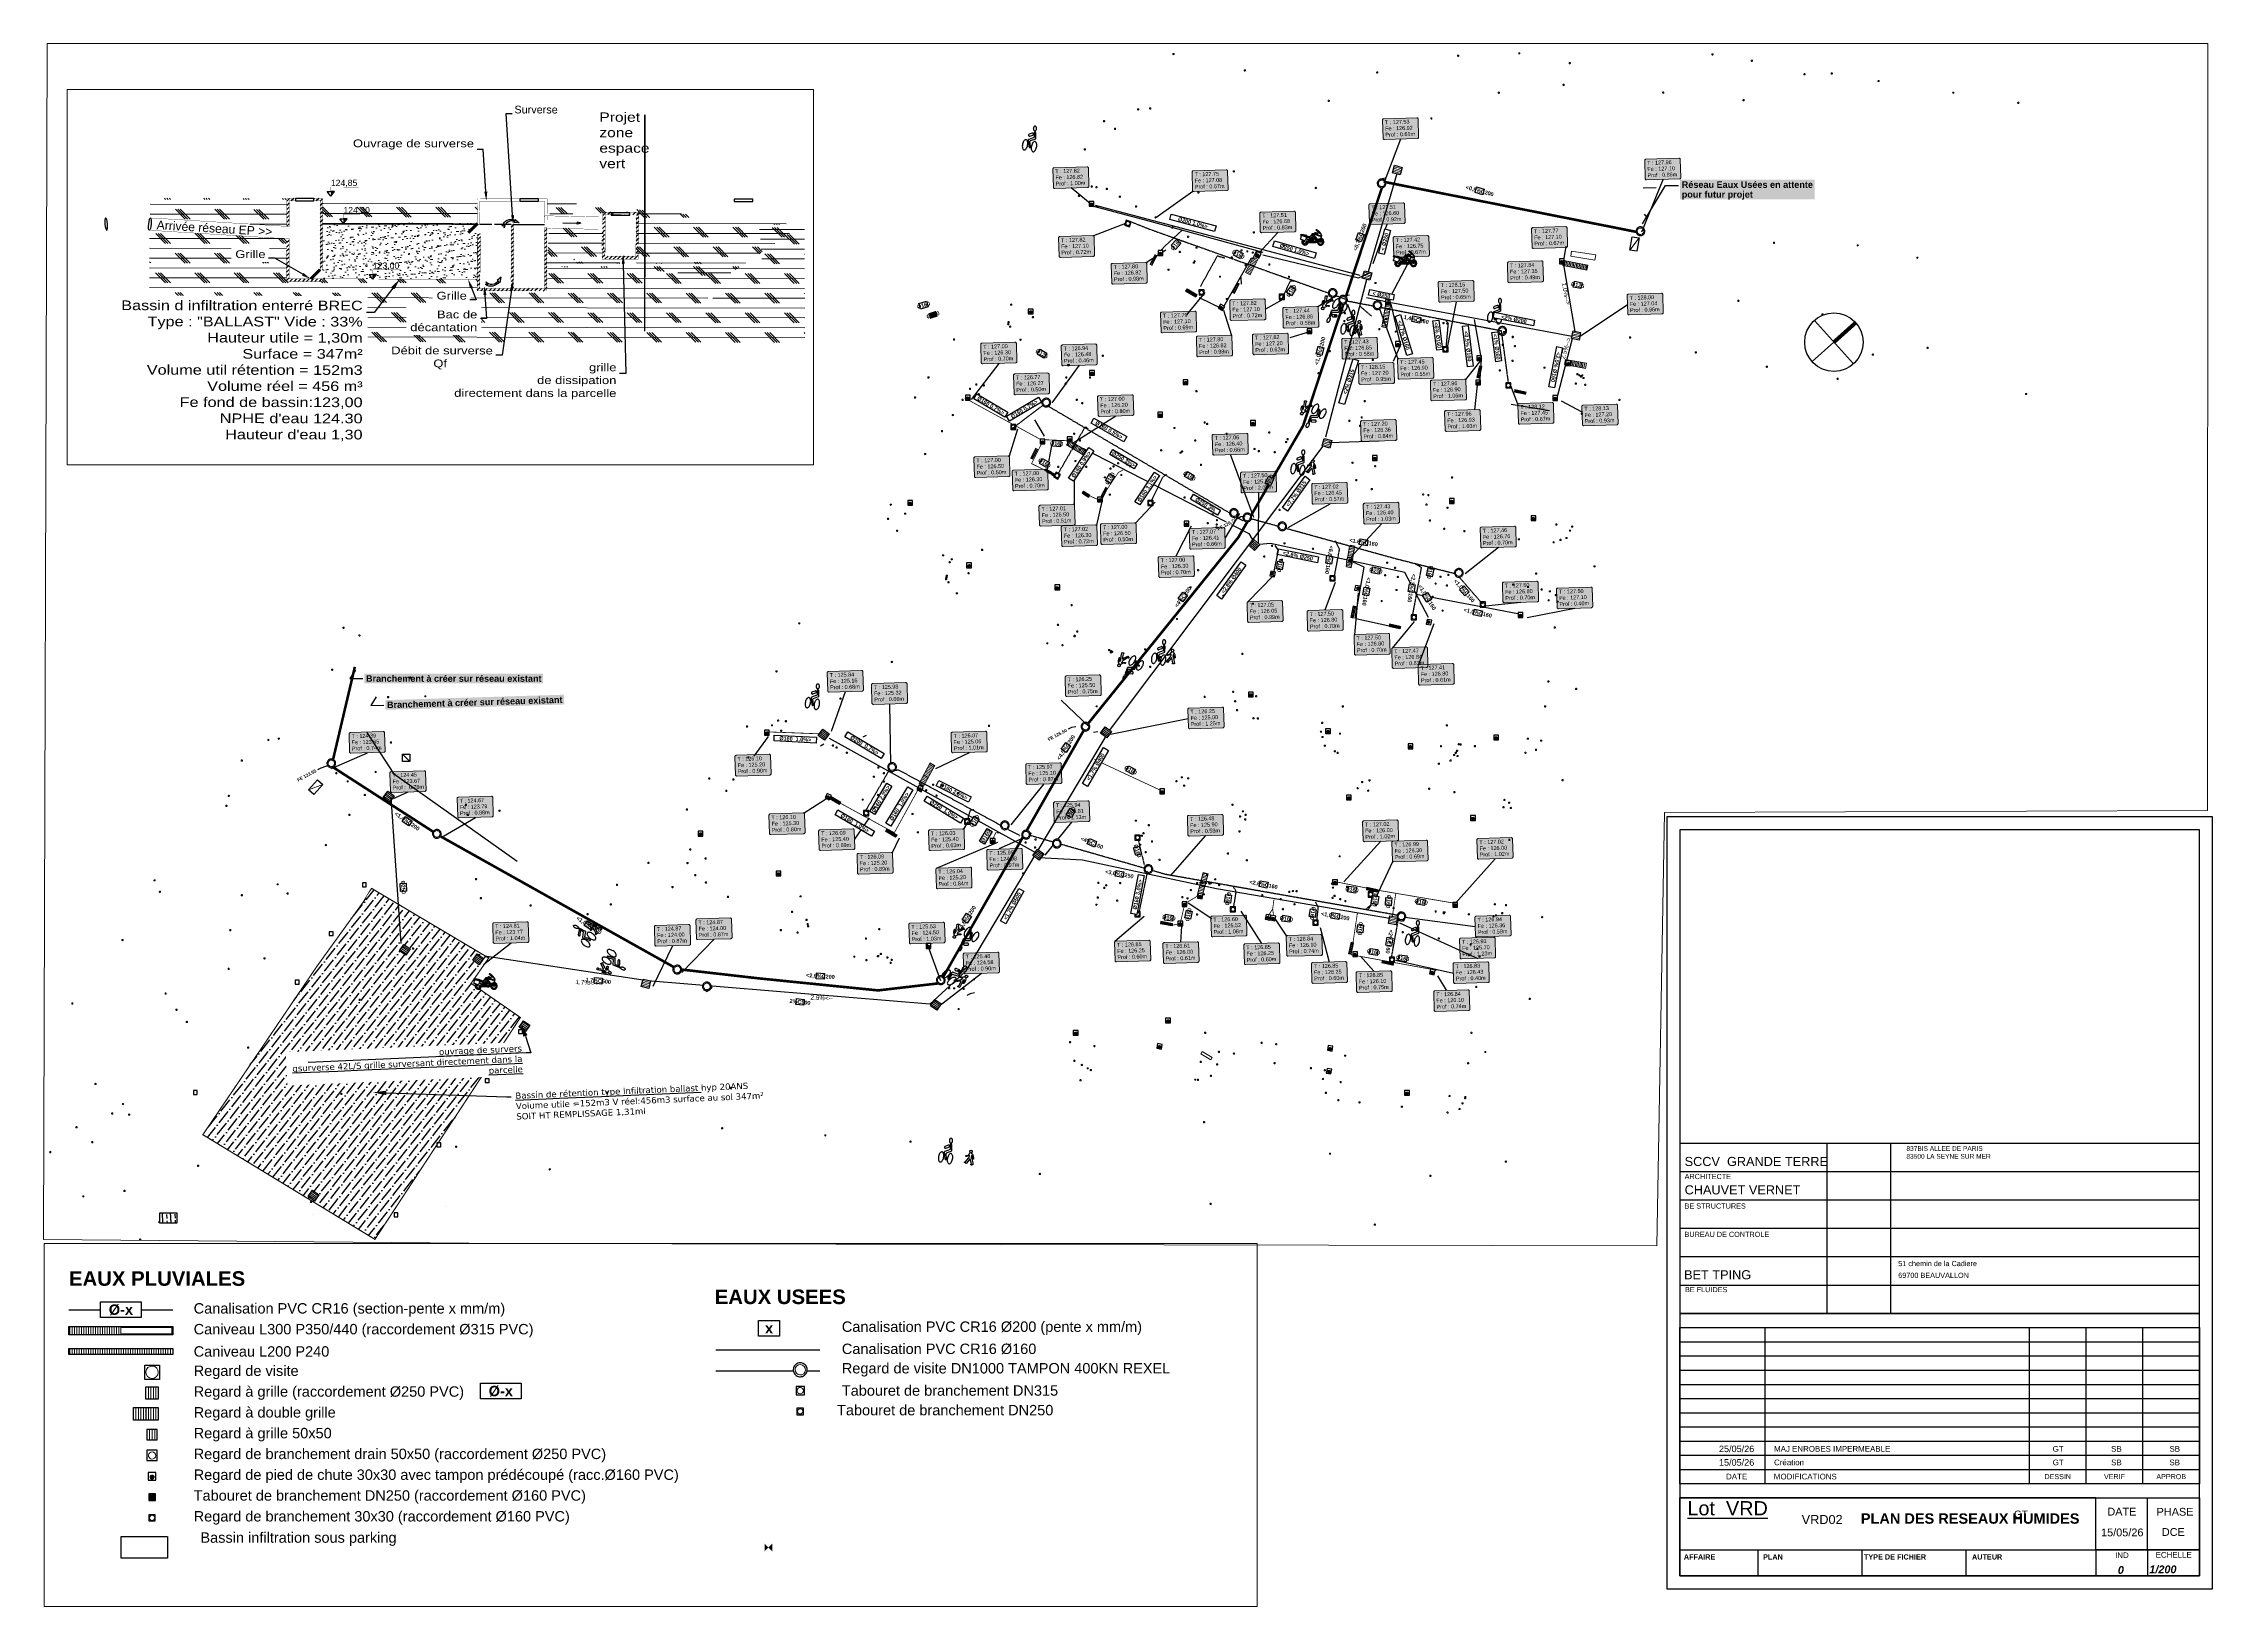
# Paper-space layout 'VRD05-HUM' of a CAD drawing. Header units: metres. Extents: x 209 to 1043, y -7 to 594.
# The model-space entities are those that its viewports show. They can reach past a viewport. Long polylines and large blocks are cut down to what shows.
import ezdxf
from ezdxf import colors
from ezdxf.entities.mleader import LeaderData, LeaderLine
from ezdxf.enums import TextEntityAlignment as Align
from ezdxf.lldxf.tags import DXFTag
from ezdxf.math import Vec2, Vec3

# ---------------------------------------------------------------- set-up
doc = ezdxf.new("R2010")
doc.units = ezdxf.units.M
doc.header["$PDMODE"] = 33
doc.header["$PDSIZE"] = 0.1
for name, pattern in [('CACHE', [0.375, 0.25, -0.125]), ('EU-160', [1.425, 1.25, -0.175]), ('EU-200', [2.85, 2.5, -0.35]), ('Grille', [0.8, 0.4, -0.4]), ('TN', [6.25, 5, -1.25])]:
    doc.linetypes.add(name, pattern=pattern)
for name, color, linetype in [('&G_05_VU_02', 7, 'Continuous'), ('--ui- Rsx Humides- EP projeté', 150, 'EP proj'), ('--ui- Rsx Humides- EP texte', 5, 'Continuous'), ('--ui- Rsx Secs- CA projeté', 7, 'CACHE'), ('00-MEPP', 7, 'Continuous'), ('0203 LIMITE PROJET', 1, 'LIMITE PAZ'), ('0205 PROFIL AUTRE', 8, 'Continuous'), ('0205 PROFIL HACH', 9, 'Continuous'), ('0205 PROFIL PROJET', 4, 'Continuous'), ('0205 PROFIL RESEAUX', 35, 'Continuous'), ('0205 PROFIL TN', 3, 'TN'), ('0205 PROFIL TXT', 7, 'Continuous'), ('05.2-EP-TXT', 5, 'Continuous'), ('06-EU-TXT', 24, 'Continuous'), ('07-AEP-RGD', 94, 'Continuous'), ('0801 RES AEP EQUIPMT', 5, 'Continuous'), ('09-BT-RES', 1, 'BT3X150'), ('09-BT-TXT', 1, 'Continuous'), ('DWG_Projet_-_Pro - 1', 7, 'Continuous')]:
    doc.layers.add(name, color=color, linetype=linetype)
for name, color, linetype, lineweight in [('05.1-EP-RGD', 5, 'Continuous', 30), ('05.1-EP-U300', 5, 'Continuous', 30), ('05.2-EP-160PVC', 5, 'Continuous', 30), ('05.2-EP-400PVC', 5, 'Continuous', 30), ('05.2-EP-RGD', 5, 'Continuous', 30), ('06-EU-160PVC', 24, 'EU-160', 30), ('06-EU-200PVC', 24, 'EU-200', 30), ('06-EU-RGD', 24, 'Continuous', 30), ('20-REV-HCH-BB0.10', 144, 'Continuous', 30)]:
    doc.layers.add(name, color=color, linetype=linetype, lineweight=lineweight)
doc.layers.add('05.2-EP-PAR', color=5, linetype='CACHE', lineweight=0, plot=False)
doc.layers.add('06-EU-PAR', color=24, linetype='CACHE', lineweight=0, plot=False)
for name, color, linetype, lineweight, true_color in [('Ass - EP - Textes - Regards', 5, 'Continuous', 0, 0x0000ff), ('Ass - EP - Textes - Tronçons', 5, 'Continuous', 0, 0x0000ff), ('Ass - EU - Textes - Regards', 1, 'Continuous', 0, 0xff0000), ('DWG_MENSURA_(81 - 05.1-EP-U300', 5, 'Continuous', 30, 0x0000ff), ('DWG_MENSURA_(81 - 05.2-EP-400PVC', 5, 'Continuous', 30, 0x0000ff), ('DWG_MENSURA_(81 - 05.2-EP-RGD', 5, 'Continuous', 30, 0x0000ff), ('DWG_MENSURA_(81 - 06-EU-RGD', 7, 'Continuous', 30, 0x7f1f00), ('Surface PROJET VOIRIE - Textes - Altitudes', 7, 'Continuous', 0, 0x333399), ('TERRAIN APRES TERR BAT - Points', 7, 'Continuous', 0, 0x808000)]:
    doc.layers.add(name, color=color, linetype=linetype, lineweight=lineweight, true_color=true_color)
doc.layers.add('DWG_MENSURA_(81 - 06-EU-TXT', color=7, linetype='Continuous', true_color=0x7f1f00)
doc.styles.add('ARIAL', font='arial.ttf')
doc.styles.add('ARIAL GRAS', font='arialbd.ttf')
doc.styles.add('Arial_22', font='arial.ttf', dxfattribs={"height": 0.0035})
doc.styles.add('Arial_B_7', font='arialbd.ttf', dxfattribs={"height": 0.004})
doc.styles.add('Arial_B_I', font='arialbi.ttf', dxfattribs={"height": 0.003})
doc.styles.add('CoteHor.3', font='arial.ttf', dxfattribs={"height": 0.0017})
doc.styles.add('Couches géologiques', font='arial.ttf', dxfattribs={"height": 0.3})
doc.styles.add('Pente en plan', font='arial.ttf', dxfattribs={"height": 0.35})
doc.styles.get("Standard").update_dxf_attribs({"font": 'arial.ttf'})
doc.styles.add('titre', font='arial.ttf', dxfattribs={"width": 1.2})
doc.linetypes.add('BT3X150', pattern='A,1.5,-0.05,[133,ltypeshp.shx,S=0.05,R=0,X=-0.05,Y=0],-0.05,1.5,-0.15,0.4,-0.15,0.4,-0.15', length=4.35)
tags = doc.linetypes.add('EP proj', pattern='A,0.3,-0.1,0.1,-0.1,0.3,-0.2,["EP",Standard,S=0.1,R=0,X=-0.1,Y=-0.05],-0.25', length=1.35).pattern_tags.tags
tags[14] = DXFTag(74, 10)
doc.linetypes.add('LIMITE PAZ', pattern='A,5,-1.5,5,-1.5,[200,cerretti.shx,S=1,R=45,X=0.75,Y=0],-2.5', length=15.5)
doc.dimstyles.get("Standard").update_dxf_attribs({"dimtxt": 0.18, "dimasz": 0.18, "dimexe": 0.18, "dimexo": 0.0625, "dimgap": 0.09, "dimtad": 0, "dimtih": 1, "dimtoh": 1, "dimdec": 4, "dimzin": 0, "dimdsep": 46, "dimtxsty": 'Standard', "dimcen": 0.09, "dimadec": 0, "dimazin": 0, "dimtfac": 1, "dimtdec": 4, "dimtofl": 0, "dimtmove": 0, "dimatfit": 3, "dimfxl": 1, "dimtolj": 1, "dimtzin": 0, "dimarcsym": 0})
pattern_1 = [(273.0870726257, (-1059254.15954, 3501555.51431), (0.095111777625, 0.0051295474494), [])]

# ---------------------------------------------------------------- blocks, each defined once
blk = doc.blocks.new('EP-RAG800')
at = {"color": 255, "lineweight": 0}
blk.add_wipeout([(-0.3, 0.3), (0.3, 0.3), (0.3, -0.3), (-0.3, -0.3)], dxfattribs=at)
blk.add_lwpolyline([(-0.3, 0.3), (0.3, 0.3), (0.3, -0.3), (-0.3, -0.3)], close=True)
at = {"lineweight": 9, "flags": 128}
for points in [[(-0.18, 0.3), (-0.18, -0.3)], [(-0.06, 0.3), (-0.06, -0.3)], [(0.06, 0.3), (0.06, -0.3)], [(0.18, 0.3), (0.18, -0.3)]]:
    blk.add_lwpolyline(points, dxfattribs=at)
at = {"layer": '05.2-EP-PAR'}
for radius in [0.5, 0.4]:
    blk.add_circle((0, 0), radius, dxfattribs=at)
blk = doc.blocks.new('EP-RG800')
at = {"layer": '05.2-EP-PAR'}
for radius in [0.5, 0.4]:
    blk.add_circle((0, 0), radius, dxfattribs=at)
at = {"color": 255, "lineweight": 0}
blk.add_wipeout([(-0.35, 0.35), (0.35, 0.35), (0.35, -0.35), (-0.35, -0.35)], dxfattribs=at)
blk.add_lwpolyline([(-0.35, 0.35), (0.35, 0.35), (0.35, -0.35), (-0.35, -0.35)], close=True)
at = {"lineweight": 9}
blk.add_circle((0, 0), 0.3, dxfattribs=at)
blk = doc.blocks.new('EP-RAG500')
at = {"color": 255, "lineweight": 0}
blk.add_wipeout([(-0.25, 0.25), (0.25, 0.25), (0.25, -0.25), (-0.25, -0.25)], dxfattribs=at)
blk.add_lwpolyline([(-0.25, -0.25), (0.25, -0.25), (0.25, 0.25), (-0.25, 0.25)], close=True)
at = {"lineweight": 9, "flags": 128}
for points in [[(-0.125, 0.25), (-0.125, -0.25)], [(0, 0.25), (0, -0.25)], [(0.125, 0.25), (0.125, -0.25)]]:
    blk.add_lwpolyline(points, dxfattribs=at)
at = {"layer": '05.2-EP-PAR'}
blk.add_lwpolyline([(-0.3, -0.3), (0.3, -0.3), (0.3, 0.3), (-0.3, 0.3)], close=True, dxfattribs=at)
blk = doc.blocks.new('EP-PDC')
at = {"color": 255, "lineweight": 0}
blk.add_wipeout([(0.185, 0.185), (-0.185, 0.185), (-0.185, -0.185), (0.185, -0.185)], dxfattribs=at)
at = {"lineweight": 0}
h = blk.add_hatch(color=256, dxfattribs=at)
h.dxf.hatch_style = 1
edge = h.paths.add_edge_path()
edge.add_arc((0, -0.045), 0.1, 0, 360)
blk.add_lwpolyline([(0.185, 0.185), (-0.185, 0.185), (-0.185, -0.185), (0.185, -0.185)], close=True)
blk.add_circle((0, -0.045), 0.1, dxfattribs=at)
blk = doc.blocks.new('EP-RG500')
at = {"color": 255, "lineweight": 0}
blk.add_wipeout([(0.25, 0.25), (-0.25, 0.25), (-0.25, -0.25), (0.25, -0.25)], dxfattribs=at)
blk.add_lwpolyline([(0.25, 0.25), (-0.25, 0.25), (-0.25, -0.25), (0.25, -0.25)], close=True)
at = {"lineweight": 9}
blk.add_circle((0, 0), 0.175, dxfattribs=at)
blk = doc.blocks.new('EP-BRT300')
at = {"color": 255, "lineweight": 0}
blk.add_wipeout([(0.15, 0.15), (-0.15, 0.15), (-0.15, -0.15), (0.15, -0.15)], dxfattribs=at)
blk.add_lwpolyline([(0.15, 0.15), (-0.15, 0.15), (-0.15, -0.15), (0.15, -0.15)], close=True)
at = {"lineweight": 9}
blk.add_circle((0, 0), 0.125, dxfattribs=at)
blk = doc.blocks.new('EP-TAB250')
at = {"lineweight": 0}
h = blk.add_hatch(color=256, dxfattribs=at)
h.dxf.hatch_style = 1
h.paths.add_polyline_path([(0.16, 0.16), (-0.16, 0.16), (-0.16, -0.16), (0.16, -0.16)])
blk.add_lwpolyline([(0.16, 0.16), (-0.16, 0.16), (-0.16, -0.16), (0.16, -0.16)], close=True)
blk = doc.blocks.new('EU-RG800')
at = {"color": 255, "lineweight": 0}
blk.add_wipeout([(0, 0.335), (-0.052, 0.331), (-0.104, 0.319), (-0.152, 0.298), (-0.197, 0.271), (-0.237, 0.237), (-0.271, 0.197), (-0.298, 0.152), (-0.319, 0.104), (-0.331, 0.052), (-0.335, 0), (-0.331, -0.052), (-0.319, -0.104), (-0.298, -0.152), (-0.271, -0.197), (-0.237, -0.237), (-0.197, -0.271), (-0.152, -0.298), (-0.104, -0.319), (-0.052, -0.331), (0, -0.335), (0.052, -0.331), (0.104, -0.319), (0.152, -0.298), (0.197, -0.271), (0.237, -0.237), (0.271, -0.197), (0.298, -0.152), (0.319, -0.104), (0.331, -0.052), (0.335, 0), (0.331, 0.052), (0.319, 0.104), (0.298, 0.152), (0.271, 0.197), (0.237, 0.237), (0.197, 0.271), (0.152, 0.298), (0.104, 0.319), (0.052, 0.331)], dxfattribs=at)
at = {"flags": 128}
blk.add_lwpolyline([(-0.197, -0.271), (-0.152, -0.298), (-0.104, -0.319), (-0.052, -0.331), (0, -0.335), (0.052, -0.331), (0.104, -0.319), (0.152, -0.298), (0.197, -0.271), (0.237, -0.237), (0.271, -0.197), (0.298, -0.152), (0.319, -0.104), (0.331, -0.052), (0.335, 0), (0.331, 0.052), (0.319, 0.104), (0.298, 0.152), (0.271, 0.197), (0.237, 0.237), (0.197, 0.271), (0.152, 0.298), (0.104, 0.319), (0.052, 0.331), (0, 0.335), (-0.052, 0.331), (-0.104, 0.319), (-0.152, 0.298), (-0.197, 0.271), (-0.237, 0.237), (-0.271, 0.197), (-0.298, 0.152), (-0.319, 0.104), (-0.331, 0.052), (-0.335, 0), (-0.331, -0.052), (-0.319, -0.104), (-0.298, -0.152), (-0.271, -0.197), (-0.237, -0.237)], close=True, dxfattribs=at)
at = {"lineweight": 9}
blk.add_circle((0, 0), 0.25, dxfattribs=at)
at = {"layer": '06-EU-PAR'}
for radius in [0.48, 0.4]:
    blk.add_circle((0, 0), radius, dxfattribs=at)
blk = doc.blocks.new('EU-TAB315')
at = {"color": 255, "lineweight": 0}
blk.add_wipeout([(0.2, 0.2), (-0.2, 0.2), (-0.2, -0.2), (0.2, -0.2)], dxfattribs=at)
blk.add_lwpolyline([(0.2, 0.2), (-0.2, 0.2), (-0.2, -0.2), (0.2, -0.2)], close=True)
at = {"lineweight": 9}
blk.add_circle((0, 0), 0.15, dxfattribs=at)
blk = doc.blocks.new('EU-TAB250')
at = {"color": 255, "lineweight": 0}
blk.add_wipeout([(0.16, 0.16), (-0.16, 0.16), (-0.16, -0.16), (0.16, -0.16)], dxfattribs=at)
blk.add_lwpolyline([(0.16, 0.16), (-0.16, 0.16), (-0.16, -0.16), (0.16, -0.16)], close=True)
at = {"lineweight": 9}
blk.add_circle((0, 0), 0.125, dxfattribs=at)
blk = doc.blocks.new('AEP-TE-VANNE')
h = blk.add_hatch(color=83)
h.dxf.hatch_style = 1
h.paths.add_polyline_path([(-0.183, -0.191), (-0.183, 0.191), (0.183, -0.191), (0.183, 0.191)])
at = {"color": 83, "linetype": 'ByBlock', "lineweight": -2, "const_width": 0.01}
for points in [[(-0.233, 0.191), (-0.233, -0.191)], [(0.183, -0.191), (-0.183, 0.191)], [(-0.183, -0.191), (0.183, 0.191)], [(-0.183, -0.191), (-0.183, 0.191)], [(0.183, -0.191), (0.183, 0.191)], [(0.233, 0.191), (0.233, -0.191)]]:
    blk.add_lwpolyline(points, dxfattribs=at)
blk = doc.blocks.new('COTE-Z')
at = {"linetype": 'ByBlock', "lineweight": -2}
blk.add_hatch(color=0, dxfattribs=at).paths.add_polyline_path([(1.2, 1.5), (0, 1.5), (0, 0)])
at = {"color": 0, "linetype": 'ByBlock', "lineweight": -2, "flags": 128}
for points in [[(0, 0), (-1.2, 1.5), (0, 1.5)], [(0, 0), (1.2, 1.5), (0, 1.5)]]:
    blk.add_lwpolyline(points, dxfattribs=at)
at = {"color": 0, "linetype": 'ByBlock', "lineweight": -2, "const_width": 0.1, "flags": 128}
blk.add_lwpolyline([(0, 1.5), (0, 3), (9, 3)], dxfattribs=at)
at = {"color": 0, "linetype": 'ByBlock', "lineweight": -2, "style": 'ARIAL'}
blk.add_attdef('ALT', (0, 3.34), '', height=2, dxfattribs=at)
blk = doc.blocks.new('Dévers')
at = {"color": 0, "linetype": 'ByBlock', "lineweight": -2, "ltscale": 250}
for p, q in [((-2.34, 0), (2.34, 0)), ((3.46, 0), (2.34, 0.3)), ((2.34, -0.3), (2.34, 0.3)), ((3.46, 0), (2.34, -0.3))]:
    blk.add_line(p, q, dxfattribs=at)
at = {"color": 0, "linetype": 'ByBlock', "lineweight": -2, "style": 'ARIAL'}
blk.add_attdef('DEVERS', text='', height=1.8, dxfattribs=at).set_placement((0, 0), align=Align.BOTTOM_CENTER)
blk = doc.blocks.new('_None')
blk = doc.blocks.new('AEP-RGD')
at = {"color": 255, "lineweight": 0}
blk.add_wipeout([(-0.05, 0.05), (0.05, 0.05), (0.05, -0.05), (-0.05, -0.05)], dxfattribs=at)
blk.add_lwpolyline([(-0.05, 0.05), (0.05, 0.05), (0.05, -0.05), (-0.05, -0.05)], close=True)
at = {"lineweight": 9, "flags": 128}
blk.add_lwpolyline([(0.05, 0.05), (-0.05, -0.05)], dxfattribs=at)
blk = doc.blocks.new('cyciste')
at = {"layer": 'DWG_Projet_-_Pro - 1', "color": 7, "linetype": 'Continuous', "ltscale": 2}
for p, q in [((-0.207, 0.291), (0, 0)), ((-0.126, 0.35), (0.156, -0.047)), ((0, -0.034), (-0.236, -0.389)), ((0.136, -0.844), (-0.234, -0.426)), ((0.157, -0.07), (-0.076, -0.419)), ((0.211, -0.778), (-0.074, -0.456))]:
    blk.add_line(p, q, dxfattribs=at)
at = {"layer": 'DWG_Projet_-_Pro - 1', "ltscale": 2, "flags": 128}
blk.add_lwpolyline([(-0.318, -0.142), (-0.18, 0.066, 1.000283), (-0.304, 0.15), (-0.443, -0.058, 1.0002)], format="xyb", close=True, dxfattribs=at)
at = {"layer": 'DWG_Projet_-_Pro - 1', "color": 7, "linetype": 'Continuous', "ltscale": 2}
for centre, radius, start, end in [((-0.166, 0.32), 0.05, 35.44569, 215.43357), ((-0.211, -0.406), 0.03, 146.31397, 221.48828), ((-0.051, -0.436), 0.03, 146.30211, 221.45527), ((-0.024, -0.017), 0.03, 326.34395, 35.35061), ((0.14, -0.059), 0.02, 326.33198, 35.3547), ((0.173, -0.811), 0.05, 221.46844, 41.45632)]:
    blk.add_arc(centre, radius, start, end, dxfattribs=at)
for centre, major_axis, start_param, end_param in [((-0.341, 0.564), (-0.116, 0.163), 6.283185, 12.566361), ((-0.222, -0.895), (-0.166, 0.364), 0, 6.283175), ((0.414, -0.604), (-0.166, 0.364), 0, 6.283175)]:
    blk.add_ellipse(centre, major_axis=major_axis, ratio=0.5, start_param=start_param, end_param=end_param, dxfattribs=at)
blk = doc.blocks.new('11')
at = {"color": 0}
for p, q in [((2937, 6889), (2950, 6830)), ((3338, 6749), (3272, 6810)), ((3544, 6266), (3496, 6304)), ((3544, 6266), (3603, 6248)), ((3691, 6571), (3830, 6441)), ((4158, 7090), (4171, 7095)), ((4158, 7056), (4181, 7059)), ((4171, 7095), (4246, 7103)), ((4181, 7059), (4251, 7066)), ((4280, 7139), (4238, 7124)), ((4238, 7124), (4286, 7115)), ((4286, 7047), (4238, 7124)), ((4238, 7124), (4239, 7059)), ((4239, 7059), (4286, 7047)), ((4286, 7115), (4273, 7047)), ((4273, 7047), (4286, 7047)), ((4336, 7139), (4280, 7139)), ((4286, 7115), (4336, 7139)), ((4286, 7047), (4286, 7115)), ((4334, 7085), (4286, 7047)), ((4336, 7139), (4334, 7085)), ((4746, 6239), (4623, 6499)), ((4790, 6255), (4670, 6522)), ((4750, 6238), (4796, 6258)), ((4796, 6258), (4823, 6212)), ((3533, 6211), (3619, 6192)), ((4234, 6154), (3539, 6141)), ((3978, 6208), (3744, 6242)), ((4780, 6187), (4750, 6238)), ((4823, 6212), (4780, 6187))]:
    blk.add_line(p, q, dxfattribs=at)
for centre, radius, start, end in [((4341, 7410), 15.5, 98.13522, 188.74848), ((1924, 4889), 3480, 41.42271, 46.37654), ((4367, 7224), 204, 81.23787, 98.13522), ((3834, 6417), 1155, 26.36982, 60.75381), ((4660, 7302), 168, 221.42271, 236.89197), ((3348, 5193), 2316, 49.20919, 58.19978), ((2814, 3225), 3699, 85.48285, 90.24434), ((2826, 6926), 27.3, 185.12445, 265.94847), ((2923, 6518), 119, 172.22626, 192.98374), ((2454, 6783), 429, 324.68106, 0.67705), ((-5008, -16335), 24127, 70.28035, 71.10215), ((2719, 5118), 1784, 76.5223, 86.61845), ((2970, 6780), 86.3, 140.68876, 178.12782), ((2787, 5305), 1534, 70.00312, 85.67111), ((3249, 6232), 304, 151.78134, 355.32931), ((3326, 6298), 353, 158.79048, 177.50654), ((39, -4891), 11582, 73.03592, 75.32585), ((3249, 6232), 229, 163.11077, 350.25516), ((3249, 6232), 183, 163.11077, 345.97407), ((3131, 6933), 32.6, 218.66882, 266.52111), ((3138, 6876), 25.8, 110.54558, 180.98619), ((3093, 6602), 274, 49.3675, 85.99785), ((2665, 3234), 3696, 78.37806, 82.79409), ((3175, 6493), 123, 250.28035, 298.59274), ((3063, 6554), 307, 41.84409, 76.5223), ((2967, 6746), 449, 306.4673, 342.40028), ((3151, 6440), 346, 52.21885, 62.23869), ((3288, 6627), 143, 33.98043, 78.05724), ((3669, 7168), 881, 249.13652, 256.82415), ((3305, 6639), 94.7, 342.40028, 52.21885), ((3772, 7130), 703, 235.34593, 244.98145), ((3506, 6816), 147, 227.55641, 279.00732), ((3400, 6816), 38.4, 36.08763, 75.65049), ((3633, 6198), 215, 149.50745, 183.01044), ((3601, 6962), 209, 216.08763, 245.88956), ((3518, 6508), 205, 255.8949, 277.53259), ((3584, 6727), 259, 244.98145, 261.47226), ((2469, -3779), 10215, 83.26874, 84.2677), ((3510, 6757), 12.4, 121.02591, 221.18506), ((5204, 8240), 2264, 221.18506, 225.3425), ((3546, 6647), 128, 82.11316, 109.70992), ((3501, 6510), 163, 46.85988, 80.04547), ((3628, 6221), 94.8, 151.59758, 185.75885), ((3603, 5858), 451, 77.44356, 97.53259), ((4029, 9697), 3262, 261.47226, 266.50941), ((3714, 7304), 551, 254.23694, 266.95965), ((3957, 10670), 4244, 265.01397, 269.43938), ((3974, 6725), 478, 216.25243, 226.27022), ((3625, 6639), 15.7, 220.80435, 273.57125), ((3508, 8511), 1891, 273.57125, 280.34811), ((3728, 6664), 102, 202.73177, 238.31825), ((3682, 6420), 56.2, 226.27022, 253.91849), ((3561, 4713), 1657, 81.17772, 86.33479), ((3698, 6615), 44.6, 238.31825, 260.45764), ((3691, 6876), 122, 266.95965, 312.46756), ((4240, 9841), 3316, 260.45764, 265.44495), ((3699, 6286), 12.4, 38.02792, 78.37241), ((3305, 5977), 513, 31.03452, 38.02792), ((3571, 7007), 300, 312.46756, 328.22818), ((3795, 6218), 133, 56.58306, 81.17772), ((3841, 6833), 22.3, 37.21572, 133.46013), ((4400, 6560), 632, 139.28018, 152.19993), ((3797, 6993), 346, 278.37747, 294.78646), ((4252, 6606), 470, 127.70808, 147.58071), ((2870, 5798), 1441, 40.30495, 46.67738), ((3402, 5625), 845, 46.90582, 56.52952), ((3917, 6454), 27.4, 266.96408, 301.37671), ((4073, 6842), 200, 123.50717, 139.28018), ((3896, 6488), 68, 301.37671, 323.66646), ((3974, 6874), 60.7, 68.66712, 130.60914), ((2499, 4945), 2441, 49.23188, 53.99179), ((3906, 6751), 81.3, 296.85014, 322.42638), ((3998, 6440), 47.9, 146.29605, 202.20648), ((5086, 6884), 1223, 202.20648, 213.0691), ((11622, -13), 10036, 137.79631, 139.78372), ((4039, 6893), 140, 86.83386, 123.50717), ((3996, 6950), 41.9, 101.49321, 138.59204), ((3952, 6716), 22.6, 322.42638, 40.30495), ((3999, 6432), 27.6, 143.43766, 201.55435), ((4275, 6534), 321, 200.48741, 227.9948), ((2261, 7832), 2150, 322.92365, 329.27727), ((4561, 6015), 727, 124.86047, 143.43766), ((3987, 6579), 45, 257.84418, 317.81117), ((4029, 6786), 209, 85.8033, 101.49321), ((3796, 6418), 550, 49.59137, 68.66712), ((4043, 6434), 38.2, 151.37107, 203.53523), ((4227, 6469), 224, 193.1539, 237.85642), ((4326, 6165), 427, 128.20462, 137.73004), ((3222, 7339), 1123, 315.26359, 327.49504), ((3962, 5866), 1131, 74.29627, 85.8033), ((3996, 6106), 928, 72.77965, 86.83386), ((4097, 6336), 55.3, 227.9948, 255.01007), ((4148, 6390), 140, 99.67519, 128.20462), ((4258, 6303), 226, 118.45498, 144.65827), ((4273, 6447), 200, 183.99961, 218.17026), ((4411, 8721), 2460, 262.3263, 268.99255), ((4033, 6724), 92.2, 35.44513, 49.23188), ((4075, 6754), 40.7, 329.64991, 35.44513), ((4236, 6676), 373, 251.16898, 277.15835), ((4154, 6355), 175, 76.85695, 99.67519), ((4225, 6496), 140, 106.03601, 124.55669), ((4180, 6867), 30.8, 144.24098, 217.79704), ((4086, 6018), 488, 62.40746, 82.44241), ((4100, 6775), 81.2, 342.11587, 49.59137), ((4266, 6780), 153, 126.53192, 136.93024), ((9553, 12182), 7589, 224.66176, 226.80173), ((4137, 6763), 41.5, 320.1431, 342.11587), ((4381, 6625), 346, 122.50843, 126.53192), ((4669, 8052), 1578, 251.81202, 266.84759), ((4306, 6215), 432, 82.41972, 106.03601), ((4212, 6704), 35.1, 91.36914, 134.44559), ((4633, 8404), 1928, 256.85695, 268.3381), ((4467, 6490), 506, 107.30945, 122.50843), ((4269, 4338), 2401, 90.09985, 91.36914), ((2608, 1265), 5891, 68.60241, 74.12602), ((4258, 6965), 29.8, 357.68292, 65.98038), ((4196, 6434), 154, 304.04964, 336.01266), ((4177, 6776), 300, 35.89371, 67.25213), ((4182, 6726), 364, 43.04018, 69.34877), ((4170, 6362), 167, 3.37165, 31.80085), ((4286, 6313), 96, 287.30589, 327.53572), ((4338, 6906), 71.1, 71.82305, 107.30945), ((4326, 6262), 148, 48.25371, 88.35232), ((4204, 6757), 353, 44.19539, 68.25958), ((4262, 6768), 325, 51.67925, 77.2371), ((4326, 6284), 94.6, 42.7161, 84.58137), ((4270, 6619), 104, 318.42121, 349.18077), ((4632, 7485), 977, 253.03414, 268.51738), ((4313, 6611), 59.6, 349.18077, 40.71191), ((3286, 3703), 3442, 70.38237, 71.82305), ((4525, 6794), 172, 118.84809, 148.77138), ((4344, 6301), 69.8, 0.71487, 42.7161), ((4321, 6300), 92.8, 327.51178, 0.71487), ((4336, 6313), 121, 305.88331, 331.89341), ((4373, 6314), 77.4, 12.50852, 48.25371), ((4477, 6952), 35.8, 191.52021, 258.54287), ((4374, 6292), 77.3, 331.89341, 355.08161), ((4781, 6889), 344, 140.43173, 168.41909), ((4301, 6298), 151, 355.08161, 12.50852), ((4784, 6228), 349, 148.416, 163.5582), ((4298, 6760), 397, 293.57642, 301.00561), ((4784, 6228), 315, 176.98032, 73.08675), ((3592, 6612), 952, 337.2554, 341.36021), ((4188, 5635), 1313, 61.38341, 77.60861), ((4846, 6145), 389, 123.18114, 155.13886), ((4164, 6982), 656, 301.00561, 309.53598), ((4563, 7077), 57.3, 81.7414, 146.38865), ((4784, 6228), 249, 122.13433, 59.1607), ((4541, 6477), 41.2, 358.92022, 54.43432), ((4784, 6228), 210, 123.37679, 70.74312), ((4608, 6492), 16.8, 25.28211, 93.16851), ((4784, 6228), 315, 111.19328, 120.72008), ((4724, 6332), 165, 122.1875, 123.18114), ((4190, 7244), 867, 303.619, 321.70061), ((4724, 6332), 165, 91.4588, 104.1977), ((4720, 6489), 8.01, 20.19283, 91.4588), ((4413, 6282), 378, 355.97921, 33.74003), ((4784, 6228), 349, 33.73119, 97.03263), ((6693, 1806), 5061, 110.45873, 112.0897), ((4956, 6659), 233, 224.55476, 246.13613), ((4788, 6334), 101, 282.33966, 309.25478), ((4781, 6720), 76.2, 28.89225, 61.90926), ((4620, 6623), 265, 18.44436, 30.46602), ((4786, 6839), 107, 306.54553, 7.59632), ((20394, 6173), 15543, 178.97919, 179.69285), ((4657, 3677), 2777, 81.34913, 85.76664), ((4648, 6820), 247, 7.59632, 26.36982), ((3415, 6488), 301, 270.66568, 293.08772), ((4026, 6540), 335, 261.61845, 274.53183), ((4117, 6444), 274, 239.42745, 263.80197), ((3961, 6222), 26.7, 358.17885, 46.90582), ((3979, 6221), 8.76, 275.23115, 358.17885), ((4053, 6214), 8.67, 252.5712, 17.75929), ((4114, 6803), 631, 267.5941, 277.10963), ((4718, 4927), 1356, 107.30589, 112.84568), ((4776, 4838), 1448, 106.26042, 112.77478), ((3662, 8139), 2066, 286.06118, 290.69629), ((4356, 6278), 51.7, 286.26042, 327.51178), ((4371, 6264), 60.6, 290.69629, 305.88331), ((4784, 6228), 349, 177.38409, 184.45948), ((4393, 6268), 79.9, 302.44708, 342.75735)]:
    blk.add_arc(centre, radius, start, end, dxfattribs=at)
at = {"color": 0, "extrusion": (0, 0, -1)}
for centre, major_axis, ratio in [((4158, 7073), (0.4, 17.1), 0.647956), ((4257, 7093), (0.4, 35.4), 0.770329), ((4250, 7084), (-1.9, 18.6), 0.709976)]:
    blk.add_ellipse(centre, major_axis=major_axis, ratio=ratio, dxfattribs=at)
blk = doc.blocks.new('MENSURA_LEADER217', base_point=(-1114.446, -998.004))
at = {"layer": 'Ass - EP - Textes - Regards', "true_color": 0xffffff}
h = blk.add_hatch(color=7, dxfattribs=at)
edge = h.paths.add_edge_path(flags=0)
edge.add_arc((-1116.129, -1000.037), 0.102, 138.16176, 228.16176)
edge.add_line((-1116.197, -1000.114), (-1115.162, -1001.041))
edge.add_arc((-1115.093, -1000.964), 0.102, 228.16176, 318.16176)
edge.add_line((-1115.017, -1001.033), (-1113.326, -999.144))
edge.add_arc((-1113.402, -999.076), 0.102, 318.16176, 408.16176)
edge.add_line((-1113.334, -999), (-1114.37, -998.072))
edge.add_arc((-1114.438, -998.149), 0.102, 48.16176, 138.16176)
edge.add_line((-1114.514, -998.08), (-1116.205, -999.969))
at = {"layer": 'Ass - EP - Textes - Regards', "color": 5, "true_color": 0x0000ff, "flags": 128}
blk.add_lwpolyline([(-1116.205, -999.969), (-1116.205, -999.969, 0.414214), (-1116.197, -1000.114), (-1115.162, -1001.041), (-1115.162, -1001.041, 0.414214), (-1115.017, -1001.033), (-1113.326, -999.144), (-1113.326, -999.144, 0.414214), (-1113.334, -999), (-1114.37, -998.072), (-1114.37, -998.072, 0.414214), (-1114.514, -998.08)], format="xyb", close=True, dxfattribs=at)
at = {"layer": 'Ass - EP - Textes - Regards', "color": 5, "true_color": 0x0000ff, "style": 'Couches géologiques'}
for s, p in [('Prof : 1.00m', (-1114.189, -998.482)), ('Fe : 126.82', (-1113.836, -998.799)), ('T : 127.82', (-1113.482, -999.116))]:
    blk.add_text(s, height=0.3, rotation=228.16176, dxfattribs=at).set_placement(p, align=Align.TOP_LEFT)
blk = doc.blocks.new('MENSURA_LEADER219', base_point=(-1125.344, -1005.361))
at = {"layer": 'Ass - EP - Textes - Regards', "true_color": 0xffffff}
h = blk.add_hatch(color=7, dxfattribs=at)
edge = h.paths.add_edge_path(flags=0)
edge.add_arc((-1127.026, -1007.394), 0.102, 138.16176, 228.16176)
edge.add_line((-1127.095, -1007.47), (-1126.059, -1008.397))
edge.add_arc((-1125.991, -1008.321), 0.102, 228.16176, 318.16176)
edge.add_line((-1125.914, -1008.389), (-1124.224, -1006.501))
edge.add_arc((-1124.3, -1006.432), 0.102, 318.16176, 408.16176)
edge.add_line((-1124.231, -1006.356), (-1125.267, -1005.429))
edge.add_arc((-1125.336, -1005.505), 0.102, 48.16176, 138.16176)
edge.add_line((-1125.412, -1005.437), (-1127.103, -1007.325))
at = {"layer": 'Ass - EP - Textes - Regards', "color": 5, "true_color": 0x0000ff, "flags": 128}
blk.add_lwpolyline([(-1127.103, -1007.325), (-1127.103, -1007.325, 0.414214), (-1127.095, -1007.47), (-1126.059, -1008.397), (-1126.059, -1008.397, 0.414214), (-1125.914, -1008.389), (-1124.224, -1006.501), (-1124.224, -1006.501, 0.414214), (-1124.231, -1006.356), (-1125.267, -1005.429), (-1125.267, -1005.429, 0.414214), (-1125.412, -1005.437)], format="xyb", close=True, dxfattribs=at)
at = {"layer": 'Ass - EP - Textes - Regards', "color": 5, "true_color": 0x0000ff, "style": 'Couches géologiques'}
for s, p in [('Prof : 0.83m', (-1125.087, -1005.839)), ('Fe : 126.68', (-1124.733, -1006.155)), ('T : 127.51', (-1124.379, -1006.472))]:
    blk.add_text(s, height=0.3, rotation=228.16176, dxfattribs=at).set_placement(p, align=Align.TOP_LEFT)
blk = doc.blocks.new('MENSURA_LEADER220', base_point=(-1131.682, -1010.667))
at = {"layer": 'Ass - EP - Textes - Regards', "true_color": 0xffffff}
h = blk.add_hatch(color=7, dxfattribs=at)
edge = h.paths.add_edge_path(flags=0)
edge.add_arc((-1133.365, -1012.7), 0.102, 138.16176, 228.16176)
edge.add_line((-1133.433, -1012.776), (-1132.398, -1013.703))
edge.add_arc((-1132.329, -1013.627), 0.102, 228.16176, 318.16176)
edge.add_line((-1132.253, -1013.695), (-1130.562, -1011.807))
edge.add_arc((-1130.639, -1011.738), 0.102, 318.16176, 408.16176)
edge.add_line((-1130.57, -1011.662), (-1131.606, -1010.735))
edge.add_arc((-1131.674, -1010.811), 0.102, 48.16176, 138.16176)
edge.add_line((-1131.751, -1010.743), (-1133.441, -1012.632))
at = {"layer": 'Ass - EP - Textes - Regards', "color": 5, "true_color": 0x0000ff, "flags": 128}
blk.add_lwpolyline([(-1133.441, -1012.632), (-1133.441, -1012.632, 0.414214), (-1133.433, -1012.776), (-1132.398, -1013.703), (-1132.398, -1013.703, 0.414214), (-1132.253, -1013.695), (-1130.562, -1011.807), (-1130.562, -1011.807, 0.414214), (-1130.57, -1011.662), (-1131.606, -1010.735), (-1131.606, -1010.735, 0.414214), (-1131.751, -1010.743)], format="xyb", close=True, dxfattribs=at)
at = {"layer": 'Ass - EP - Textes - Regards', "color": 5, "true_color": 0x0000ff, "style": 'Couches géologiques'}
for s, p in [('Prof : 0.92m', (-1131.426, -1011.145)), ('Fe : 126.60', (-1131.072, -1011.461)), ('T : 127.51', (-1130.718, -1011.778))]:
    blk.add_text(s, height=0.3, rotation=228.16176, dxfattribs=at).set_placement(p, align=Align.TOP_LEFT)
blk = doc.blocks.new('MENSURA_LEADER221', base_point=(-1121.327, -993.136))
at = {"layer": 'Ass - EP - Textes - Regards', "true_color": 0xffffff}
h = blk.add_hatch(color=7, dxfattribs=at)
edge = h.paths.add_edge_path(flags=0)
edge.add_arc((-1123.01, -995.17), 0.102, 138.16176, 228.16176)
edge.add_line((-1123.078, -995.246), (-1122.042, -996.173))
edge.add_arc((-1121.974, -996.097), 0.102, 228.16176, 318.16176)
edge.add_line((-1121.898, -996.165), (-1120.207, -994.277))
edge.add_arc((-1120.283, -994.208), 0.102, 318.16176, 408.16176)
edge.add_line((-1120.215, -994.132), (-1121.25, -993.205))
edge.add_arc((-1121.319, -993.281), 0.102, 48.16176, 138.16176)
edge.add_line((-1121.395, -993.213), (-1123.086, -995.101))
at = {"layer": 'Ass - EP - Textes - Regards', "color": 5, "true_color": 0x0000ff, "flags": 128}
blk.add_lwpolyline([(-1123.086, -995.101), (-1123.086, -995.101, 0.414214), (-1123.078, -995.246), (-1122.042, -996.173), (-1122.042, -996.173, 0.414214), (-1121.898, -996.165), (-1120.207, -994.277), (-1120.207, -994.277, 0.414214), (-1120.215, -994.132), (-1121.25, -993.205), (-1121.25, -993.205, 0.414214), (-1121.395, -993.213)], format="xyb", close=True, dxfattribs=at)
at = {"layer": 'Ass - EP - Textes - Regards', "color": 5, "true_color": 0x0000ff, "style": 'Couches géologiques'}
for s, p in [('Prof : 0.98m', (-1121.07, -993.614)), ('Fe : 126.82', (-1120.716, -993.931)), ('T : 127.80', (-1120.362, -994.248))]:
    blk.add_text(s, height=0.3, rotation=228.16176, dxfattribs=at).set_placement(p, align=Align.TOP_LEFT)
blk = doc.blocks.new('MENSURA_LEADER222', base_point=(-1128.019, -1004.289))
at = {"layer": 'Ass - EP - Textes - Regards', "true_color": 0xffffff}
h = blk.add_hatch(color=7, dxfattribs=at)
edge = h.paths.add_edge_path(flags=0)
edge.add_arc((-1129.702, -1006.322), 0.102, 138.16176, 228.16176)
edge.add_line((-1129.77, -1006.398), (-1128.735, -1007.326))
edge.add_arc((-1128.666, -1007.249), 0.102, 228.16176, 318.16176)
edge.add_line((-1128.59, -1007.318), (-1126.899, -1005.429))
edge.add_arc((-1126.975, -1005.361), 0.102, 318.16176, 408.16176)
edge.add_line((-1126.907, -1005.284), (-1127.943, -1004.357))
edge.add_arc((-1128.011, -1004.433), 0.102, 48.16176, 138.16176)
edge.add_line((-1128.087, -1004.365), (-1129.778, -1006.254))
at = {"layer": 'Ass - EP - Textes - Regards', "color": 5, "true_color": 0x0000ff, "flags": 128}
blk.add_lwpolyline([(-1129.778, -1006.254), (-1129.778, -1006.254, 0.414214), (-1129.77, -1006.398), (-1128.735, -1007.326), (-1128.735, -1007.326, 0.414214), (-1128.59, -1007.318), (-1126.899, -1005.429), (-1126.899, -1005.429, 0.414214), (-1126.907, -1005.284), (-1127.943, -1004.357), (-1127.943, -1004.357, 0.414214), (-1128.087, -1004.365)], format="xyb", close=True, dxfattribs=at)
at = {"layer": 'Ass - EP - Textes - Regards', "color": 5, "true_color": 0x0000ff, "style": 'Couches géologiques'}
for s, p in [('Prof : 0.62m', (-1127.762, -1004.767)), ('Fe : 127.20', (-1127.409, -1005.084)), ('T : 127.82', (-1127.055, -1005.401))]:
    blk.add_text(s, height=0.3, rotation=228.16176, dxfattribs=at).set_placement(p, align=Align.TOP_LEFT)
blk = doc.blocks.new('MENSURA_LEADER223', base_point=(-1145.838, -1024.078))
at = {"layer": 'Ass - EP - Textes - Regards', "true_color": 0xffffff}
h = blk.add_hatch(color=7, dxfattribs=at)
edge = h.paths.add_edge_path(flags=0)
edge.add_arc((-1147.521, -1026.112), 0.102, 138.16176, 228.16176)
edge.add_line((-1147.589, -1026.188), (-1146.553, -1027.115))
edge.add_arc((-1146.485, -1027.039), 0.102, 228.16176, 318.16176)
edge.add_line((-1146.409, -1027.107), (-1144.718, -1025.219))
edge.add_arc((-1144.794, -1025.15), 0.102, 318.16176, 408.16176)
edge.add_line((-1144.726, -1025.074), (-1145.762, -1024.147))
edge.add_arc((-1145.83, -1024.223), 0.102, 48.16176, 138.16176)
edge.add_line((-1145.906, -1024.155), (-1147.597, -1026.043))
at = {"layer": 'Ass - EP - Textes - Regards', "color": 5, "true_color": 0x0000ff, "flags": 128}
blk.add_lwpolyline([(-1147.597, -1026.043), (-1147.597, -1026.043, 0.414214), (-1147.589, -1026.188), (-1146.553, -1027.115), (-1146.553, -1027.115, 0.414214), (-1146.409, -1027.107), (-1144.718, -1025.219), (-1144.718, -1025.219, 0.414214), (-1144.726, -1025.074), (-1145.762, -1024.147), (-1145.762, -1024.147, 0.414214), (-1145.906, -1024.155)], format="xyb", close=True, dxfattribs=at)
at = {"layer": 'Ass - EP - Textes - Regards', "color": 5, "true_color": 0x0000ff, "style": 'Couches géologiques'}
for s, p in [('Prof : 0.67m', (-1145.581, -1024.556)), ('Fe : 127.10', (-1145.227, -1024.873)), ('T : 127.77', (-1144.874, -1025.19))]:
    blk.add_text(s, height=0.3, rotation=228.16176, dxfattribs=at).set_placement(p, align=Align.TOP_LEFT)
blk = doc.blocks.new('MENSURA_LEADER224', base_point=(-1150.413, -1020.274))
at = {"layer": 'Ass - EP - Textes - Regards', "true_color": 0xffffff}
h = blk.add_hatch(color=7, dxfattribs=at)
edge = h.paths.add_edge_path(flags=0)
edge.add_arc((-1152.096, -1022.307), 0.102, 138.16176, 228.16176)
edge.add_line((-1152.164, -1022.383), (-1151.128, -1023.31))
edge.add_arc((-1151.06, -1023.234), 0.102, 228.16176, 318.16176)
edge.add_line((-1150.984, -1023.302), (-1149.293, -1021.414))
edge.add_arc((-1149.369, -1021.345), 0.102, 318.16176, 408.16176)
edge.add_line((-1149.301, -1021.269), (-1150.337, -1020.342))
edge.add_arc((-1150.405, -1020.418), 0.102, 48.16176, 138.16176)
edge.add_line((-1150.481, -1020.35), (-1152.172, -1022.239))
at = {"layer": 'Ass - EP - Textes - Regards', "color": 5, "true_color": 0x0000ff, "flags": 128}
blk.add_lwpolyline([(-1152.172, -1022.239), (-1152.172, -1022.239, 0.414214), (-1152.164, -1022.383), (-1151.128, -1023.31), (-1151.128, -1023.31, 0.414214), (-1150.984, -1023.302), (-1149.293, -1021.414), (-1149.293, -1021.414, 0.414214), (-1149.301, -1021.269), (-1150.337, -1020.342), (-1150.337, -1020.342, 0.414214), (-1150.481, -1020.35)], format="xyb", close=True, dxfattribs=at)
at = {"layer": 'Ass - EP - Textes - Regards', "color": 5, "true_color": 0x0000ff, "style": 'Couches géologiques'}
for s, p in [('Prof : 0.96m', (-1150.156, -1020.752)), ('Fe : 127.04', (-1149.802, -1021.068)), ('T : 128.00', (-1149.449, -1021.385))]:
    blk.add_text(s, height=0.3, rotation=228.16176, dxfattribs=at).set_placement(p, align=Align.TOP_LEFT)
blk = doc.blocks.new('MENSURA_LEADER225', base_point=(-1134.794, -1010.285))
at = {"layer": 'Ass - EP - Textes - Regards', "true_color": 0xffffff}
h = blk.add_hatch(color=7, dxfattribs=at)
edge = h.paths.add_edge_path(flags=0)
edge.add_arc((-1136.477, -1012.319), 0.102, 138.16176, 228.16176)
edge.add_line((-1136.545, -1012.395), (-1135.51, -1013.322))
edge.add_arc((-1135.441, -1013.246), 0.102, 228.16176, 318.16176)
edge.add_line((-1135.365, -1013.314), (-1133.674, -1011.426))
edge.add_arc((-1133.75, -1011.357), 0.102, 318.16176, 408.16176)
edge.add_line((-1133.682, -1011.281), (-1134.718, -1010.354))
edge.add_arc((-1134.786, -1010.43), 0.102, 48.16176, 138.16176)
edge.add_line((-1134.863, -1010.362), (-1136.553, -1012.25))
at = {"layer": 'Ass - EP - Textes - Regards', "color": 5, "true_color": 0x0000ff, "flags": 128}
blk.add_lwpolyline([(-1136.553, -1012.25), (-1136.553, -1012.25, 0.414214), (-1136.545, -1012.395), (-1135.51, -1013.322), (-1135.51, -1013.322, 0.414214), (-1135.365, -1013.314), (-1133.674, -1011.426), (-1133.674, -1011.426, 0.414214), (-1133.682, -1011.281), (-1134.718, -1010.354), (-1134.718, -1010.354, 0.414214), (-1134.863, -1010.362)], format="xyb", close=True, dxfattribs=at)
at = {"layer": 'Ass - EP - Textes - Regards', "color": 5, "true_color": 0x0000ff, "style": 'Couches géologiques'}
for s, p in [('Prof : 0.67m', (-1134.538, -1010.763)), ('Fe : 126.75', (-1134.184, -1011.08)), ('T : 127.42', (-1133.83, -1011.397))]:
    blk.add_text(s, height=0.3, rotation=228.16176, dxfattribs=at).set_placement(p, align=Align.TOP_LEFT)
blk = doc.blocks.new('MENSURA_LEADER226', base_point=(-1155.524, -1014.153))
at = {"layer": 'Ass - EP - Textes - Regards', "true_color": 0xffffff}
h = blk.add_hatch(color=7, dxfattribs=at)
edge = h.paths.add_edge_path(flags=0)
edge.add_arc((-1157.207, -1016.186), 0.102, 138.16176, 228.16176)
edge.add_line((-1157.275, -1016.262), (-1156.239, -1017.189))
edge.add_arc((-1156.171, -1017.113), 0.102, 228.16176, 318.16176)
edge.add_line((-1156.095, -1017.181), (-1154.404, -1015.293))
edge.add_arc((-1154.48, -1015.225), 0.102, 318.16176, 408.16176)
edge.add_line((-1154.412, -1015.148), (-1155.447, -1014.221))
edge.add_arc((-1155.516, -1014.297), 0.102, 48.16176, 138.16176)
edge.add_line((-1155.592, -1014.229), (-1157.283, -1016.118))
at = {"layer": 'Ass - EP - Textes - Regards', "color": 5, "true_color": 0x0000ff, "flags": 128}
blk.add_lwpolyline([(-1157.283, -1016.118), (-1157.283, -1016.118, 0.414214), (-1157.275, -1016.262), (-1156.239, -1017.189), (-1156.239, -1017.189, 0.414214), (-1156.095, -1017.181), (-1154.404, -1015.293), (-1154.404, -1015.293, 0.414214), (-1154.412, -1015.148), (-1155.447, -1014.221), (-1155.447, -1014.221, 0.414214), (-1155.592, -1014.229)], format="xyb", close=True, dxfattribs=at)
at = {"layer": 'Ass - EP - Textes - Regards', "color": 5, "true_color": 0x0000ff, "style": 'Couches géologiques'}
for s, p in [('Prof : 0.93m', (-1155.267, -1014.631)), ('Fe : 127.20', (-1154.913, -1014.947)), ('T : 128.13', (-1154.559, -1015.264))]:
    blk.add_text(s, height=0.3, rotation=228.16176, dxfattribs=at).set_placement(p, align=Align.TOP_LEFT)
blk = doc.blocks.new('MENSURA_LEADER227', base_point=(-1144.16, -1006.325))
at = {"layer": 'Ass - EP - Textes - Regards', "true_color": 0xffffff}
h = blk.add_hatch(color=7, dxfattribs=at)
edge = h.paths.add_edge_path(flags=0)
edge.add_arc((-1145.843, -1008.358), 0.102, 138.16176, 228.16176)
edge.add_line((-1145.912, -1008.435), (-1144.876, -1009.362))
edge.add_arc((-1144.808, -1009.286), 0.102, 228.16176, 318.16176)
edge.add_line((-1144.731, -1009.354), (-1143.04, -1007.465))
edge.add_arc((-1143.117, -1007.397), 0.102, 318.16176, 408.16176)
edge.add_line((-1143.048, -1007.321), (-1144.084, -1006.393))
edge.add_arc((-1144.152, -1006.47), 0.102, 48.16176, 138.16176)
edge.add_line((-1144.229, -1006.401), (-1145.92, -1008.29))
at = {"layer": 'Ass - EP - Textes - Regards', "color": 5, "true_color": 0x0000ff, "flags": 128}
blk.add_lwpolyline([(-1145.92, -1008.29), (-1145.92, -1008.29, 0.414214), (-1145.912, -1008.435), (-1144.876, -1009.362), (-1144.876, -1009.362, 0.414214), (-1144.731, -1009.354), (-1143.04, -1007.465), (-1143.04, -1007.465, 0.414214), (-1143.048, -1007.321), (-1144.084, -1006.393), (-1144.084, -1006.393, 0.414214), (-1144.229, -1006.401)], format="xyb", close=True, dxfattribs=at)
at = {"layer": 'Ass - EP - Textes - Regards', "color": 5, "true_color": 0x0000ff, "style": 'Couches géologiques'}
for s, p in [('Prof : 1.06m', (-1143.904, -1006.803)), ('Fe : 126.90', (-1143.55, -1007.12)), ('T : 127.96', (-1143.196, -1007.437))]:
    blk.add_text(s, height=0.3, rotation=228.16176, dxfattribs=at).set_placement(p, align=Align.TOP_LEFT)
blk = doc.blocks.new('MENSURA_LEADER228', base_point=(-1141.481, -1006.231))
at = {"layer": 'Ass - EP - Textes - Regards', "true_color": 0xffffff}
h = blk.add_hatch(color=7, dxfattribs=at)
edge = h.paths.add_edge_path(flags=0)
edge.add_arc((-1143.164, -1008.265), 0.102, 138.16176, 228.16176)
edge.add_line((-1143.232, -1008.341), (-1142.196, -1009.268))
edge.add_arc((-1142.128, -1009.192), 0.102, 228.16176, 318.16176)
edge.add_line((-1142.052, -1009.26), (-1140.361, -1007.372))
edge.add_arc((-1140.437, -1007.303), 0.102, 318.16176, 408.16176)
edge.add_line((-1140.369, -1007.227), (-1141.404, -1006.3))
edge.add_arc((-1141.473, -1006.376), 0.102, 48.16176, 138.16176)
edge.add_line((-1141.549, -1006.308), (-1143.24, -1008.196))
at = {"layer": 'Ass - EP - Textes - Regards', "color": 5, "true_color": 0x0000ff, "flags": 128}
blk.add_lwpolyline([(-1143.24, -1008.196), (-1143.24, -1008.196, 0.414214), (-1143.232, -1008.341), (-1142.196, -1009.268), (-1142.196, -1009.268, 0.414214), (-1142.052, -1009.26), (-1140.361, -1007.372), (-1140.361, -1007.372, 0.414214), (-1140.369, -1007.227), (-1141.404, -1006.3), (-1141.404, -1006.3, 0.414214), (-1141.549, -1006.308)], format="xyb", close=True, dxfattribs=at)
at = {"layer": 'Ass - EP - Textes - Regards', "color": 5, "true_color": 0x0000ff, "style": 'Couches géologiques'}
for s, p in [('Prof : 0.95m', (-1141.224, -1006.709)), ('Fe : 127.20', (-1140.87, -1007.026)), ('T : 128.15', (-1140.516, -1007.343))]:
    blk.add_text(s, height=0.3, rotation=228.16176, dxfattribs=at).set_placement(p, align=Align.TOP_LEFT)
blk = doc.blocks.new('MENSURA_LEADER229', base_point=(-1158.833, -1002.028))
at = {"layer": 'Ass - EP - Textes - Regards', "true_color": 0xffffff}
h = blk.add_hatch(color=7, dxfattribs=at)
edge = h.paths.add_edge_path(flags=0)
edge.add_arc((-1160.516, -1004.061), 0.102, 138.16176, 228.16176)
edge.add_line((-1160.584, -1004.137), (-1159.549, -1005.064))
edge.add_arc((-1159.48, -1004.988), 0.102, 228.16176, 318.16176)
edge.add_line((-1159.404, -1005.056), (-1157.713, -1003.168))
edge.add_arc((-1157.79, -1003.099), 0.102, 318.16176, 408.16176)
edge.add_line((-1157.721, -1003.023), (-1158.757, -1002.096))
edge.add_arc((-1158.825, -1002.172), 0.102, 48.16176, 138.16176)
edge.add_line((-1158.902, -1002.104), (-1160.592, -1003.993))
at = {"layer": 'Ass - EP - Textes - Regards', "color": 5, "true_color": 0x0000ff, "flags": 128}
blk.add_lwpolyline([(-1160.592, -1003.993), (-1160.592, -1003.993, 0.414214), (-1160.584, -1004.137), (-1159.549, -1005.064), (-1159.549, -1005.064, 0.414214), (-1159.404, -1005.056), (-1157.713, -1003.168), (-1157.713, -1003.168, 0.414214), (-1157.721, -1003.023), (-1158.757, -1002.096), (-1158.757, -1002.096, 0.414214), (-1158.902, -1002.104)], format="xyb", close=True, dxfattribs=at)
at = {"layer": 'Ass - EP - Textes - Regards', "color": 5, "true_color": 0x0000ff, "style": 'Couches géologiques'}
for s, p in [('Prof : 0.40m', (-1158.577, -1002.506)), ('Fe : 127.10', (-1158.223, -1002.822)), ('T : 127.50', (-1157.869, -1003.139))]:
    blk.add_text(s, height=0.3, rotation=228.16176, dxfattribs=at).set_placement(p, align=Align.TOP_LEFT)
blk = doc.blocks.new('MENSURA_LEADER230', base_point=(-1148.08, -994.472))
at = {"layer": 'Ass - EP - Textes - Regards', "true_color": 0xffffff}
h = blk.add_hatch(color=7, dxfattribs=at)
edge = h.paths.add_edge_path(flags=0)
edge.add_arc((-1149.762, -996.505), 0.102, 138.16176, 228.16176)
edge.add_line((-1149.831, -996.581), (-1148.795, -997.509))
edge.add_arc((-1148.727, -997.432), 0.102, 228.16176, 318.16176)
edge.add_line((-1148.65, -997.501), (-1146.96, -995.612))
edge.add_arc((-1147.036, -995.544), 0.102, 318.16176, 408.16176)
edge.add_line((-1146.968, -995.468), (-1148.003, -994.54))
edge.add_arc((-1148.072, -994.617), 0.102, 48.16176, 138.16176)
edge.add_line((-1148.148, -994.548), (-1149.839, -996.437))
at = {"layer": 'Ass - EP - Textes - Regards', "color": 5, "true_color": 0x0000ff, "flags": 128}
blk.add_lwpolyline([(-1149.839, -996.437), (-1149.839, -996.437, 0.414214), (-1149.831, -996.581), (-1148.795, -997.509), (-1148.795, -997.509, 0.414214), (-1148.65, -997.501), (-1146.96, -995.612), (-1146.96, -995.612, 0.414214), (-1146.968, -995.468), (-1148.003, -994.54), (-1148.003, -994.54, 0.414214), (-1148.148, -994.548)], format="xyb", close=True, dxfattribs=at)
at = {"layer": 'Ass - EP - Textes - Regards', "color": 5, "true_color": 0x0000ff, "style": 'Couches géologiques'}
for s, p in [('Prof : 1.03m', (-1147.823, -994.95)), ('Fe : 126.40', (-1147.469, -995.267)), ('T : 127.43', (-1147.115, -995.584))]:
    blk.add_text(s, height=0.3, rotation=228.16176, dxfattribs=at).set_placement(p, align=Align.TOP_LEFT)
blk = doc.blocks.new('MENSURA_LEADER231', base_point=(-1158.953, -994.389))
at = {"layer": 'Ass - EP - Textes - Regards', "true_color": 0xffffff}
h = blk.add_hatch(color=7, dxfattribs=at)
edge = h.paths.add_edge_path(flags=0)
edge.add_arc((-1160.636, -996.422), 0.102, 138.16176, 228.16176)
edge.add_line((-1160.704, -996.498), (-1159.669, -997.426))
edge.add_arc((-1159.6, -997.349), 0.102, 228.16176, 318.16176)
edge.add_line((-1159.524, -997.418), (-1157.833, -995.529))
edge.add_arc((-1157.909, -995.461), 0.102, 318.16176, 408.16176)
edge.add_line((-1157.841, -995.384), (-1158.877, -994.457))
edge.add_arc((-1158.945, -994.533), 0.102, 48.16176, 138.16176)
edge.add_line((-1159.021, -994.465), (-1160.712, -996.354))
at = {"layer": 'Ass - EP - Textes - Regards', "color": 5, "true_color": 0x0000ff, "flags": 128}
blk.add_lwpolyline([(-1160.712, -996.354), (-1160.712, -996.354, 0.414214), (-1160.704, -996.498), (-1159.669, -997.426), (-1159.669, -997.426, 0.414214), (-1159.524, -997.418), (-1157.833, -995.529), (-1157.833, -995.529, 0.414214), (-1157.841, -995.384), (-1158.877, -994.457), (-1158.877, -994.457, 0.414214), (-1159.021, -994.465)], format="xyb", close=True, dxfattribs=at)
at = {"layer": 'Ass - EP - Textes - Regards', "color": 5, "true_color": 0x0000ff, "style": 'Couches géologiques'}
for s, p in [('Prof : 0.61m', (-1158.697, -994.867)), ('Fe : 126.80', (-1158.343, -995.184)), ('T : 127.41', (-1157.989, -995.5))]:
    blk.add_text(s, height=0.3, rotation=228.16176, dxfattribs=at).set_placement(p, align=Align.TOP_LEFT)
blk = doc.blocks.new('MENSURA_LEADER232', base_point=(-1155.182, -989.943))
at = {"layer": 'Ass - EP - Textes - Regards', "true_color": 0xffffff}
h = blk.add_hatch(color=7, dxfattribs=at)
edge = h.paths.add_edge_path(flags=0)
edge.add_arc((-1156.865, -991.976), 0.102, 138.16176, 228.16176)
edge.add_line((-1156.934, -992.052), (-1155.898, -992.98))
edge.add_arc((-1155.83, -992.903), 0.102, 228.16176, 318.16176)
edge.add_line((-1155.753, -992.972), (-1154.062, -991.083))
edge.add_arc((-1154.139, -991.015), 0.102, 318.16176, 408.16176)
edge.add_line((-1154.07, -990.939), (-1155.106, -990.011))
edge.add_arc((-1155.174, -990.088), 0.102, 48.16176, 138.16176)
edge.add_line((-1155.251, -990.019), (-1156.942, -991.908))
at = {"layer": 'Ass - EP - Textes - Regards', "color": 5, "true_color": 0x0000ff, "flags": 128}
blk.add_lwpolyline([(-1156.942, -991.908), (-1156.942, -991.908, 0.414214), (-1156.934, -992.052), (-1155.898, -992.98), (-1155.898, -992.98, 0.414214), (-1155.753, -992.972), (-1154.062, -991.083), (-1154.062, -991.083, 0.414214), (-1154.07, -990.939), (-1155.106, -990.011), (-1155.106, -990.011, 0.414214), (-1155.251, -990.019)], format="xyb", close=True, dxfattribs=at)
at = {"layer": 'Ass - EP - Textes - Regards', "color": 5, "true_color": 0x0000ff, "style": 'Couches géologiques'}
for s, p in [('Prof : 0.70m', (-1154.926, -990.421)), ('Fe : 126.80', (-1154.572, -990.738)), ('T : 127.50', (-1154.218, -991.055))]:
    blk.add_text(s, height=0.3, rotation=228.16176, dxfattribs=at).set_placement(p, align=Align.TOP_LEFT)
blk = doc.blocks.new('MENSURA_LEADER233', base_point=(-1139.636, -999.479))
at = {"layer": 'Ass - EP - Textes - Regards', "true_color": 0xffffff}
h = blk.add_hatch(color=7, dxfattribs=at)
edge = h.paths.add_edge_path(flags=0)
edge.add_arc((-1141.319, -1001.513), 0.102, 138.16176, 228.16176)
edge.add_line((-1141.387, -1001.589), (-1140.351, -1002.516))
edge.add_arc((-1140.283, -1002.44), 0.102, 228.16176, 318.16176)
edge.add_line((-1140.207, -1002.508), (-1138.516, -1000.62))
edge.add_arc((-1138.592, -1000.551), 0.102, 318.16176, 408.16176)
edge.add_line((-1138.524, -1000.475), (-1139.559, -999.548))
edge.add_arc((-1139.628, -999.624), 0.102, 48.16176, 138.16176)
edge.add_line((-1139.704, -999.556), (-1141.395, -1001.444))
at = {"layer": 'Ass - EP - Textes - Regards', "color": 5, "true_color": 0x0000ff, "flags": 128}
blk.add_lwpolyline([(-1141.395, -1001.444), (-1141.395, -1001.444, 0.414214), (-1141.387, -1001.589), (-1140.351, -1002.516), (-1140.351, -1002.516, 0.414214), (-1140.207, -1002.508), (-1138.516, -1000.62), (-1138.516, -1000.62, 0.414214), (-1138.524, -1000.475), (-1139.559, -999.548), (-1139.559, -999.548, 0.414214), (-1139.704, -999.556)], format="xyb", close=True, dxfattribs=at)
at = {"layer": 'Ass - EP - Textes - Regards', "color": 5, "true_color": 0x0000ff, "style": 'Couches géologiques'}
for s, p in [('Prof : 0.84m', (-1139.379, -999.957)), ('Fe : 126.36', (-1139.025, -1000.274)), ('T : 127.20', (-1138.671, -1000.591))]:
    blk.add_text(s, height=0.3, rotation=228.16176, dxfattribs=at).set_placement(p, align=Align.TOP_LEFT)
blk = doc.blocks.new('MENSURA_LEADER234', base_point=(-1147.9, -985.868))
at = {"layer": 'Ass - EP - Textes - Regards', "true_color": 0xffffff}
h = blk.add_hatch(color=7, dxfattribs=at)
edge = h.paths.add_edge_path(flags=0)
edge.add_arc((-1149.583, -987.901), 0.102, 138.16176, 228.16176)
edge.add_line((-1149.651, -987.978), (-1148.616, -988.905))
edge.add_arc((-1148.547, -988.829), 0.102, 228.16176, 318.16176)
edge.add_line((-1148.471, -988.897), (-1146.78, -987.008))
edge.add_arc((-1146.856, -986.94), 0.102, 318.16176, 408.16176)
edge.add_line((-1146.788, -986.864), (-1147.824, -985.936))
edge.add_arc((-1147.892, -986.013), 0.102, 48.16176, 138.16176)
edge.add_line((-1147.968, -985.944), (-1149.659, -987.833))
at = {"layer": 'Ass - EP - Textes - Regards', "color": 5, "true_color": 0x0000ff, "flags": 128}
blk.add_lwpolyline([(-1149.659, -987.833), (-1149.659, -987.833, 0.414214), (-1149.651, -987.978), (-1148.616, -988.905), (-1148.616, -988.905, 0.414214), (-1148.471, -988.897), (-1146.78, -987.008), (-1146.78, -987.008, 0.414214), (-1146.788, -986.864), (-1147.824, -985.936), (-1147.824, -985.936, 0.414214), (-1147.968, -985.944)], format="xyb", close=True, dxfattribs=at)
at = {"layer": 'Ass - EP - Textes - Regards', "color": 5, "true_color": 0x0000ff, "style": 'Couches géologiques'}
for s, p in [('Prof : 0.99m', (-1147.644, -986.346)), ('Fe : 126.05', (-1147.29, -986.663)), ('T : 127.05', (-1146.936, -986.98))]:
    blk.add_text(s, height=0.3, rotation=228.16176, dxfattribs=at).set_placement(p, align=Align.TOP_LEFT)
blk = doc.blocks.new('MENSURA_LEADER235', base_point=(-1150.195, -973.832))
at = {"layer": 'Ass - EP - Textes - Regards', "true_color": 0xffffff}
h = blk.add_hatch(color=7, dxfattribs=at)
edge = h.paths.add_edge_path(flags=0)
edge.add_arc((-1151.878, -975.865), 0.102, 138.16176, 228.16176)
edge.add_line((-1151.946, -975.942), (-1150.911, -976.869))
edge.add_arc((-1150.842, -976.793), 0.102, 228.16176, 318.16176)
edge.add_line((-1150.766, -976.861), (-1149.075, -974.972))
edge.add_arc((-1149.151, -974.904), 0.102, 318.16176, 408.16176)
edge.add_line((-1149.083, -974.828), (-1150.119, -973.901))
edge.add_arc((-1150.187, -973.977), 0.102, 48.16176, 138.16176)
edge.add_line((-1150.263, -973.909), (-1151.954, -975.797))
at = {"layer": 'Ass - EP - Textes - Regards', "color": 5, "true_color": 0x0000ff, "flags": 128}
blk.add_lwpolyline([(-1151.954, -975.797), (-1151.954, -975.797, 0.414214), (-1151.946, -975.942), (-1150.911, -976.869), (-1150.911, -976.869, 0.414214), (-1150.766, -976.861), (-1149.075, -974.972), (-1149.075, -974.972, 0.414214), (-1149.083, -974.828), (-1150.119, -973.901), (-1150.119, -973.901, 0.414214), (-1150.263, -973.909)], format="xyb", close=True, dxfattribs=at)
at = {"layer": 'Ass - EP - Textes - Regards', "color": 5, "true_color": 0x0000ff, "style": 'Couches géologiques'}
for s, p in [('Prof : 1.25m', (-1149.939, -974.31)), ('Fe : 125.00', (-1149.585, -974.627)), ('T : 126.25', (-1149.231, -974.944))]:
    blk.add_text(s, height=0.3, rotation=228.16176, dxfattribs=at).set_placement(p, align=Align.TOP_LEFT)
blk = doc.blocks.new('MENSURA_LEADER236', base_point=(-1148.296, -961.371))
at = {"layer": 'Ass - EP - Textes - Regards', "true_color": 0xffffff}
h = blk.add_hatch(color=7, dxfattribs=at)
edge = h.paths.add_edge_path(flags=0)
edge.add_arc((-1149.979, -963.405), 0.102, 138.16176, 228.16176)
edge.add_line((-1150.047, -963.481), (-1149.011, -964.408))
edge.add_arc((-1148.943, -964.332), 0.102, 228.16176, 318.16176)
edge.add_line((-1148.867, -964.4), (-1147.176, -962.512))
edge.add_arc((-1147.252, -962.443), 0.102, 318.16176, 408.16176)
edge.add_line((-1147.184, -962.367), (-1148.219, -961.44))
edge.add_arc((-1148.288, -961.516), 0.102, 48.16176, 138.16176)
edge.add_line((-1148.364, -961.448), (-1150.055, -963.336))
at = {"layer": 'Ass - EP - Textes - Regards', "color": 5, "true_color": 0x0000ff, "flags": 128}
blk.add_lwpolyline([(-1150.055, -963.336), (-1150.055, -963.336, 0.414214), (-1150.047, -963.481), (-1149.011, -964.408), (-1149.011, -964.408, 0.414214), (-1148.867, -964.4), (-1147.176, -962.512), (-1147.176, -962.512, 0.414214), (-1147.184, -962.367), (-1148.219, -961.44), (-1148.219, -961.44, 0.414214), (-1148.364, -961.448)], format="xyb", close=True, dxfattribs=at)
at = {"layer": 'Ass - EP - Textes - Regards', "color": 5, "true_color": 0x0000ff, "style": 'Couches géologiques'}
for s, p in [('Prof : 1.13m', (-1148.039, -961.849)), ('Fe : 124.81', (-1147.685, -962.166)), ('T : 125.94', (-1147.331, -962.483))]:
    blk.add_text(s, height=0.3, rotation=228.16176, dxfattribs=at).set_placement(p, align=Align.TOP_LEFT)
blk = doc.blocks.new('MENSURA_LEADER237', base_point=(-1151.94, -948.312))
at = {"layer": 'Ass - EP - Textes - Regards', "true_color": 0xffffff}
h = blk.add_hatch(color=7, dxfattribs=at)
edge = h.paths.add_edge_path(flags=0)
edge.add_arc((-1153.623, -950.346), 0.102, 138.16176, 228.16176)
edge.add_line((-1153.691, -950.422), (-1152.655, -951.349))
edge.add_arc((-1152.587, -951.273), 0.102, 228.16176, 318.16176)
edge.add_line((-1152.511, -951.341), (-1150.82, -949.452))
edge.add_arc((-1150.896, -949.384), 0.102, 318.16176, 408.16176)
edge.add_line((-1150.828, -949.308), (-1151.864, -948.381))
edge.add_arc((-1151.932, -948.457), 0.102, 48.16176, 138.16176)
edge.add_line((-1152.008, -948.389), (-1153.699, -950.277))
at = {"layer": 'Ass - EP - Textes - Regards', "color": 5, "true_color": 0x0000ff, "flags": 128}
blk.add_lwpolyline([(-1153.699, -950.277), (-1153.699, -950.277, 0.414214), (-1153.691, -950.422), (-1152.655, -951.349), (-1152.655, -951.349, 0.414214), (-1152.511, -951.341), (-1150.82, -949.452), (-1150.82, -949.452, 0.414214), (-1150.828, -949.308), (-1151.864, -948.381), (-1151.864, -948.381, 0.414214), (-1152.008, -948.389)], format="xyb", close=True, dxfattribs=at)
at = {"layer": 'Ass - EP - Textes - Regards', "color": 5, "true_color": 0x0000ff, "style": 'Couches géologiques'}
for s, p in [('Prof : 0.90m', (-1151.683, -948.79)), ('Fe : 124.58', (-1151.329, -949.107)), ('T : 125.48', (-1150.976, -949.424))]:
    blk.add_text(s, height=0.3, rotation=228.16176, dxfattribs=at).set_placement(p, align=Align.TOP_LEFT)
blk = doc.blocks.new('MENSURA_LEADER238', base_point=(-1135.466, -932.729))
at = {"layer": 'Ass - EP - Textes - Regards', "true_color": 0xffffff}
h = blk.add_hatch(color=7, dxfattribs=at)
edge = h.paths.add_edge_path(flags=0)
edge.add_arc((-1137.149, -934.762), 0.102, 138.16176, 228.16176)
edge.add_line((-1137.218, -934.839), (-1136.182, -935.766))
edge.add_arc((-1136.114, -935.69), 0.102, 228.16176, 318.16176)
edge.add_line((-1136.037, -935.758), (-1134.346, -933.869))
edge.add_arc((-1134.423, -933.801), 0.102, 318.16176, 408.16176)
edge.add_line((-1134.354, -933.725), (-1135.39, -932.797))
edge.add_arc((-1135.458, -932.874), 0.102, 48.16176, 138.16176)
edge.add_line((-1135.535, -932.805), (-1137.226, -934.694))
at = {"layer": 'Ass - EP - Textes - Regards', "color": 5, "true_color": 0x0000ff, "flags": 128}
blk.add_lwpolyline([(-1137.226, -934.694), (-1137.226, -934.694, 0.414214), (-1137.218, -934.839), (-1136.182, -935.766), (-1136.182, -935.766, 0.414214), (-1136.037, -935.758), (-1134.346, -933.869), (-1134.346, -933.869, 0.414214), (-1134.354, -933.725), (-1135.39, -932.797), (-1135.39, -932.797, 0.414214), (-1135.535, -932.805)], format="xyb", close=True, dxfattribs=at)
at = {"layer": 'Ass - EP - Textes - Regards', "color": 5, "true_color": 0x0000ff, "style": 'Couches géologiques'}
for s, p in [('Prof : 0.87m', (-1135.21, -933.207)), ('Fe : 124.00', (-1134.856, -933.524)), ('T : 124.87', (-1134.502, -933.841))]:
    blk.add_text(s, height=0.3, rotation=228.16176, dxfattribs=at).set_placement(p, align=Align.TOP_LEFT)
blk = doc.blocks.new('MENSURA_LEADER239', base_point=(-1125.286, -923.682))
at = {"layer": 'Ass - EP - Textes - Regards', "true_color": 0xffffff}
h = blk.add_hatch(color=7, dxfattribs=at)
edge = h.paths.add_edge_path(flags=0)
edge.add_arc((-1126.968, -925.715), 0.102, 138.16176, 228.16176)
edge.add_line((-1127.037, -925.792), (-1126.001, -926.719))
edge.add_arc((-1125.933, -926.643), 0.102, 228.16176, 318.16176)
edge.add_line((-1125.856, -926.711), (-1124.166, -924.822))
edge.add_arc((-1124.242, -924.754), 0.102, 318.16176, 408.16176)
edge.add_line((-1124.174, -924.678), (-1125.209, -923.75))
edge.add_arc((-1125.278, -923.827), 0.102, 48.16176, 138.16176)
edge.add_line((-1125.354, -923.758), (-1127.045, -925.647))
at = {"layer": 'Ass - EP - Textes - Regards', "color": 5, "true_color": 0x0000ff, "flags": 128}
blk.add_lwpolyline([(-1127.045, -925.647), (-1127.045, -925.647, 0.414214), (-1127.037, -925.792), (-1126.001, -926.719), (-1126.001, -926.719, 0.414214), (-1125.856, -926.711), (-1124.166, -924.822), (-1124.166, -924.822, 0.414214), (-1124.174, -924.678), (-1125.209, -923.75), (-1125.209, -923.75, 0.414214), (-1125.354, -923.758)], format="xyb", close=True, dxfattribs=at)
at = {"layer": 'Ass - EP - Textes - Regards', "color": 5, "true_color": 0x0000ff, "style": 'Couches géologiques'}
for s, p in [('Prof : 1.04m', (-1125.029, -924.16)), ('Fe : 123.77', (-1124.675, -924.477)), ('T : 124.81', (-1124.321, -924.794))]:
    blk.add_text(s, height=0.3, rotation=228.16176, dxfattribs=at).set_placement(p, align=Align.TOP_LEFT)
blk = doc.blocks.new('MENSURA_LEADER240', base_point=(-1144.58, -990.243))
at = {"layer": 'Ass - EP - Textes - Regards', "true_color": 0xffffff}
h = blk.add_hatch(color=7, dxfattribs=at)
edge = h.paths.add_edge_path(flags=0)
edge.add_arc((-1146.263, -992.277), 0.102, 138.16176, 228.16176)
edge.add_line((-1146.331, -992.353), (-1145.295, -993.28))
edge.add_arc((-1145.227, -993.204), 0.102, 228.16176, 318.16176)
edge.add_line((-1145.151, -993.272), (-1143.46, -991.384))
edge.add_arc((-1143.536, -991.315), 0.102, 318.16176, 408.16176)
edge.add_line((-1143.468, -991.239), (-1144.503, -990.312))
edge.add_arc((-1144.572, -990.388), 0.102, 48.16176, 138.16176)
edge.add_line((-1144.648, -990.32), (-1146.339, -992.208))
at = {"layer": 'Ass - EP - Textes - Regards', "color": 5, "true_color": 0x0000ff, "flags": 128}
blk.add_lwpolyline([(-1146.339, -992.208), (-1146.339, -992.208, 0.414214), (-1146.331, -992.353), (-1145.295, -993.28), (-1145.295, -993.28, 0.414214), (-1145.151, -993.272), (-1143.46, -991.384), (-1143.46, -991.384, 0.414214), (-1143.468, -991.239), (-1144.503, -990.312), (-1144.503, -990.312, 0.414214), (-1144.648, -990.32)], format="xyb", close=True, dxfattribs=at)
at = {"layer": 'Ass - EP - Textes - Regards', "color": 5, "true_color": 0x0000ff, "style": 'Couches géologiques'}
for s, p in [('Prof : 2.00m', (-1144.323, -990.721)), ('Fe : 125.50', (-1143.969, -991.038)), ('T : 127.50', (-1143.615, -991.355))]:
    blk.add_text(s, height=0.3, rotation=228.16176, dxfattribs=at).set_placement(p, align=Align.TOP_LEFT)
blk = doc.blocks.new('MENSURA_LEADER241', base_point=(-1118.862, -981.63))
at = {"layer": 'Ass - EP - Textes - Regards', "true_color": 0xffffff}
h = blk.add_hatch(color=7, dxfattribs=at)
edge = h.paths.add_edge_path(flags=0)
edge.add_arc((-1120.545, -983.664), 0.102, 138.16176, 228.16176)
edge.add_line((-1120.613, -983.74), (-1119.578, -984.667))
edge.add_arc((-1119.509, -984.591), 0.102, 228.16176, 318.16176)
edge.add_line((-1119.433, -984.659), (-1117.742, -982.771))
edge.add_arc((-1117.819, -982.702), 0.102, 318.16176, 408.16176)
edge.add_line((-1117.75, -982.626), (-1118.786, -981.699))
edge.add_arc((-1118.854, -981.775), 0.102, 48.16176, 138.16176)
edge.add_line((-1118.931, -981.707), (-1120.621, -983.595))
at = {"layer": 'Ass - EP - Textes - Regards', "color": 5, "true_color": 0x0000ff, "flags": 128}
blk.add_lwpolyline([(-1120.621, -983.595), (-1120.621, -983.595, 0.414214), (-1120.613, -983.74), (-1119.578, -984.667), (-1119.578, -984.667, 0.414214), (-1119.433, -984.659), (-1117.742, -982.771), (-1117.742, -982.771, 0.414214), (-1117.75, -982.626), (-1118.786, -981.699), (-1118.786, -981.699, 0.414214), (-1118.931, -981.707)], format="xyb", close=True, dxfattribs=at)
at = {"layer": 'Ass - EP - Textes - Regards', "color": 5, "true_color": 0x0000ff, "style": 'Couches géologiques'}
for s, p in [('Prof : 0.70m', (-1118.606, -982.108)), ('Fe : 126.30', (-1118.252, -982.425)), ('T : 127.00', (-1117.898, -982.742))]:
    blk.add_text(s, height=0.3, rotation=228.16176, dxfattribs=at).set_placement(p, align=Align.TOP_LEFT)
blk = doc.blocks.new('MENSURA_LEADER242', base_point=(-1121.389, -983.988))
at = {"layer": 'Ass - EP - Textes - Regards', "true_color": 0xffffff}
h = blk.add_hatch(color=7, dxfattribs=at)
edge = h.paths.add_edge_path(flags=0)
edge.add_arc((-1123.072, -986.021), 0.102, 138.16176, 228.16176)
edge.add_line((-1123.14, -986.097), (-1122.105, -987.025))
edge.add_arc((-1122.036, -986.948), 0.102, 228.16176, 318.16176)
edge.add_line((-1121.96, -987.017), (-1120.269, -985.128))
edge.add_arc((-1120.345, -985.06), 0.102, 318.16176, 408.16176)
edge.add_line((-1120.277, -984.984), (-1121.313, -984.056))
edge.add_arc((-1121.381, -984.133), 0.102, 48.16176, 138.16176)
edge.add_line((-1121.457, -984.064), (-1123.148, -985.953))
at = {"layer": 'Ass - EP - Textes - Regards', "color": 5, "true_color": 0x0000ff, "flags": 128}
blk.add_lwpolyline([(-1123.148, -985.953), (-1123.148, -985.953, 0.414214), (-1123.14, -986.097), (-1122.105, -987.025), (-1122.105, -987.025, 0.414214), (-1121.96, -987.017), (-1120.269, -985.128), (-1120.269, -985.128, 0.414214), (-1120.277, -984.984), (-1121.313, -984.056), (-1121.313, -984.056, 0.414214), (-1121.457, -984.064)], format="xyb", close=True, dxfattribs=at)
at = {"layer": 'Ass - EP - Textes - Regards', "color": 5, "true_color": 0x0000ff, "style": 'Couches géologiques'}
for s, p in [('Prof : 0.50m', (-1121.133, -984.466)), ('Fe : 126.27', (-1120.779, -984.783)), ('T : 126.77', (-1120.425, -985.1))]:
    blk.add_text(s, height=0.3, rotation=228.16176, dxfattribs=at).set_placement(p, align=Align.TOP_LEFT)
blk = doc.blocks.new('MENSURA_LEADER243', base_point=(-1127.989, -985.363))
at = {"layer": 'Ass - EP - Textes - Regards', "true_color": 0xffffff}
h = blk.add_hatch(color=7, dxfattribs=at)
edge = h.paths.add_edge_path(flags=0)
edge.add_arc((-1129.672, -987.396), 0.102, 138.16176, 228.16176)
edge.add_line((-1129.74, -987.472), (-1128.705, -988.399))
edge.add_arc((-1128.636, -988.323), 0.102, 228.16176, 318.16176)
edge.add_line((-1128.56, -988.391), (-1126.869, -986.503))
edge.add_arc((-1126.945, -986.435), 0.102, 318.16176, 408.16176)
edge.add_line((-1126.877, -986.358), (-1127.913, -985.431))
edge.add_arc((-1127.981, -985.507), 0.102, 48.16176, 138.16176)
edge.add_line((-1128.057, -985.439), (-1129.748, -987.328))
at = {"layer": 'Ass - EP - Textes - Regards', "color": 5, "true_color": 0x0000ff, "flags": 128}
blk.add_lwpolyline([(-1129.748, -987.328), (-1129.748, -987.328, 0.414214), (-1129.74, -987.472), (-1128.705, -988.399), (-1128.705, -988.399, 0.414214), (-1128.56, -988.391), (-1126.869, -986.503), (-1126.869, -986.503, 0.414214), (-1126.877, -986.358), (-1127.913, -985.431), (-1127.913, -985.431, 0.414214), (-1128.057, -985.439)], format="xyb", close=True, dxfattribs=at)
at = {"layer": 'Ass - EP - Textes - Regards', "color": 5, "true_color": 0x0000ff, "style": 'Couches géologiques'}
for s, p in [('Prof : 0.80m', (-1127.732, -985.841)), ('Fe : 126.20', (-1127.379, -986.158)), ('T : 127.00', (-1127.025, -986.474))]:
    blk.add_text(s, height=0.3, rotation=228.16176, dxfattribs=at).set_placement(p, align=Align.TOP_LEFT)
blk = doc.blocks.new('MENSURA_LEADER244', base_point=(-1127.603, -976.652))
at = {"layer": 'Ass - EP - Textes - Regards', "true_color": 0xffffff}
h = blk.add_hatch(color=7, dxfattribs=at)
edge = h.paths.add_edge_path(flags=0)
edge.add_arc((-1129.286, -978.685), 0.102, 138.16176, 228.16176)
edge.add_line((-1129.354, -978.761), (-1128.319, -979.689))
edge.add_arc((-1128.25, -979.612), 0.102, 228.16176, 318.16176)
edge.add_line((-1128.174, -979.681), (-1126.483, -977.792))
edge.add_arc((-1126.559, -977.724), 0.102, 318.16176, 408.16176)
edge.add_line((-1126.491, -977.647), (-1127.527, -976.72))
edge.add_arc((-1127.595, -976.796), 0.102, 48.16176, 138.16176)
edge.add_line((-1127.671, -976.728), (-1129.362, -978.617))
at = {"layer": 'Ass - EP - Textes - Regards', "color": 5, "true_color": 0x0000ff, "flags": 128}
blk.add_lwpolyline([(-1129.362, -978.617), (-1129.362, -978.617, 0.414214), (-1129.354, -978.761), (-1128.319, -979.689), (-1128.319, -979.689, 0.414214), (-1128.174, -979.681), (-1126.483, -977.792), (-1126.483, -977.792, 0.414214), (-1126.491, -977.647), (-1127.527, -976.72), (-1127.527, -976.72, 0.414214), (-1127.671, -976.728)], format="xyb", close=True, dxfattribs=at)
at = {"layer": 'Ass - EP - Textes - Regards', "color": 5, "true_color": 0x0000ff, "style": 'Couches géologiques'}
for s, p in [('Prof : 0.70m', (-1127.347, -977.13)), ('Fe : 126.30', (-1126.993, -977.447)), ('T : 127.00', (-1126.639, -977.764))]:
    blk.add_text(s, height=0.3, rotation=228.16176, dxfattribs=at).set_placement(p, align=Align.TOP_LEFT)
blk = doc.blocks.new('MENSURA_LEADER245', base_point=(-1132.772, -979.651))
at = {"layer": 'Ass - EP - Textes - Regards', "true_color": 0xffffff}
h = blk.add_hatch(color=7, dxfattribs=at)
edge = h.paths.add_edge_path(flags=0)
edge.add_arc((-1134.455, -981.684), 0.102, 138.16176, 228.16176)
edge.add_line((-1134.523, -981.76), (-1133.488, -982.687))
edge.add_arc((-1133.419, -982.611), 0.102, 228.16176, 318.16176)
edge.add_line((-1133.343, -982.679), (-1131.652, -980.791))
edge.add_arc((-1131.728, -980.722), 0.102, 318.16176, 408.16176)
edge.add_line((-1131.66, -980.646), (-1132.696, -979.719))
edge.add_arc((-1132.764, -979.795), 0.102, 48.16176, 138.16176)
edge.add_line((-1132.84, -979.727), (-1134.531, -981.615))
at = {"layer": 'Ass - EP - Textes - Regards', "color": 5, "true_color": 0x0000ff, "flags": 128}
blk.add_lwpolyline([(-1134.531, -981.615), (-1134.531, -981.615, 0.414214), (-1134.523, -981.76), (-1133.488, -982.687), (-1133.488, -982.687, 0.414214), (-1133.343, -982.679), (-1131.652, -980.791), (-1131.652, -980.791, 0.414214), (-1131.66, -980.646), (-1132.696, -979.719), (-1132.696, -979.719, 0.414214), (-1132.84, -979.727)], format="xyb", close=True, dxfattribs=at)
at = {"layer": 'Ass - EP - Textes - Regards', "color": 5, "true_color": 0x0000ff, "style": 'Couches géologiques'}
for s, p in [('Prof : 0.72m', (-1132.515, -980.129)), ('Fe : 126.30', (-1132.162, -980.445)), ('T : 127.02', (-1131.808, -980.762))]:
    blk.add_text(s, height=0.3, rotation=228.16176, dxfattribs=at).set_placement(p, align=Align.TOP_LEFT)
blk = doc.blocks.new('MENSURA_LEADER246', base_point=(-1142.047, -982.379))
at = {"layer": 'Ass - EP - Textes - Regards', "true_color": 0xffffff}
h = blk.add_hatch(color=7, dxfattribs=at)
edge = h.paths.add_edge_path(flags=0)
edge.add_arc((-1143.73, -984.412), 0.102, 138.16176, 228.16176)
edge.add_line((-1143.799, -984.489), (-1142.763, -985.416))
edge.add_arc((-1142.695, -985.34), 0.102, 228.16176, 318.16176)
edge.add_line((-1142.618, -985.408), (-1140.927, -983.519))
edge.add_arc((-1141.004, -983.451), 0.102, 318.16176, 408.16176)
edge.add_line((-1140.935, -983.375), (-1141.971, -982.448))
edge.add_arc((-1142.039, -982.524), 0.102, 48.16176, 138.16176)
edge.add_line((-1142.116, -982.456), (-1143.807, -984.344))
at = {"layer": 'Ass - EP - Textes - Regards', "color": 5, "true_color": 0x0000ff, "flags": 128}
blk.add_lwpolyline([(-1143.807, -984.344), (-1143.807, -984.344, 0.414214), (-1143.799, -984.489), (-1142.763, -985.416), (-1142.763, -985.416, 0.414214), (-1142.618, -985.408), (-1140.927, -983.519), (-1140.927, -983.519, 0.414214), (-1140.935, -983.375), (-1141.971, -982.448), (-1141.971, -982.448, 0.414214), (-1142.116, -982.456)], format="xyb", close=True, dxfattribs=at)
at = {"layer": 'Ass - EP - Textes - Regards', "color": 5, "true_color": 0x0000ff, "style": 'Couches géologiques'}
for s, p in [('Prof : 0.70m', (-1141.791, -982.857)), ('Fe : 126.30', (-1141.437, -983.174)), ('T : 127.00', (-1141.083, -983.491))]:
    blk.add_text(s, height=0.3, rotation=228.16176, dxfattribs=at).set_placement(p, align=Align.TOP_LEFT)
blk = doc.blocks.new('MENSURA_LEADER247', base_point=(-1172.639, -980.217))
at = {"layer": 'Ass - EP - Textes - Regards', "true_color": 0xffffff}
h = blk.add_hatch(color=7, dxfattribs=at)
edge = h.paths.add_edge_path(flags=0)
edge.add_arc((-1174.322, -982.251), 0.102, 138.16176, 228.16176)
edge.add_line((-1174.39, -982.327), (-1173.354, -983.254))
edge.add_arc((-1173.286, -983.178), 0.102, 228.16176, 318.16176)
edge.add_line((-1173.21, -983.246), (-1171.519, -981.358))
edge.add_arc((-1171.595, -981.289), 0.102, 318.16176, 408.16176)
edge.add_line((-1171.527, -981.213), (-1172.563, -980.286))
edge.add_arc((-1172.631, -980.362), 0.102, 48.16176, 138.16176)
edge.add_line((-1172.707, -980.294), (-1174.398, -982.182))
at = {"layer": 'Ass - EP - Textes - Regards', "color": 5, "true_color": 0x0000ff, "flags": 128}
blk.add_lwpolyline([(-1174.398, -982.182), (-1174.398, -982.182, 0.414214), (-1174.39, -982.327), (-1173.354, -983.254), (-1173.354, -983.254, 0.414214), (-1173.21, -983.246), (-1171.519, -981.358), (-1171.519, -981.358, 0.414214), (-1171.527, -981.213), (-1172.563, -980.286), (-1172.563, -980.286, 0.414214), (-1172.707, -980.294)], format="xyb", close=True, dxfattribs=at)
at = {"layer": 'Ass - EP - Textes - Regards', "color": 5, "true_color": 0x0000ff, "style": 'Couches géologiques'}
for s, p in [('Prof : 1.23m', (-1172.382, -980.695)), ('Fe : 125.70', (-1172.028, -981.012)), ('T : 126.93', (-1171.675, -981.329))]:
    blk.add_text(s, height=0.3, rotation=228.16176, dxfattribs=at).set_placement(p, align=Align.TOP_LEFT)
blk = doc.blocks.new('MENSURA_LEADER248', base_point=(-1163.008, -964.081))
at = {"layer": 'Ass - EP - Textes - Regards', "true_color": 0xffffff}
h = blk.add_hatch(color=7, dxfattribs=at)
edge = h.paths.add_edge_path(flags=0)
edge.add_arc((-1164.691, -966.114), 0.102, 138.16176, 228.16176)
edge.add_line((-1164.76, -966.191), (-1163.724, -967.118))
edge.add_arc((-1163.656, -967.042), 0.102, 228.16176, 318.16176)
edge.add_line((-1163.579, -967.11), (-1161.888, -965.221))
edge.add_arc((-1161.965, -965.153), 0.102, 318.16176, 408.16176)
edge.add_line((-1161.896, -965.077), (-1162.932, -964.149))
edge.add_arc((-1163, -964.226), 0.102, 48.16176, 138.16176)
edge.add_line((-1163.077, -964.157), (-1164.768, -966.046))
at = {"layer": 'Ass - EP - Textes - Regards', "color": 5, "true_color": 0x0000ff, "flags": 128}
blk.add_lwpolyline([(-1164.768, -966.046), (-1164.768, -966.046, 0.414214), (-1164.76, -966.191), (-1163.724, -967.118), (-1163.724, -967.118, 0.414214), (-1163.579, -967.11), (-1161.888, -965.221), (-1161.888, -965.221, 0.414214), (-1161.896, -965.077), (-1162.932, -964.149), (-1162.932, -964.149, 0.414214), (-1163.077, -964.157)], format="xyb", close=True, dxfattribs=at)
at = {"layer": 'Ass - EP - Textes - Regards', "color": 5, "true_color": 0x0000ff, "style": 'Couches géologiques'}
for s, p in [('Prof : 1.08m', (-1162.752, -964.559)), ('Fe : 125.52', (-1162.398, -964.876)), ('T : 126.60', (-1162.044, -965.193))]:
    blk.add_text(s, height=0.3, rotation=228.16176, dxfattribs=at).set_placement(p, align=Align.TOP_LEFT)
blk = doc.blocks.new('MENSURA_LEADER249', base_point=(-1172.799, -983.024))
at = {"layer": 'Ass - EP - Textes - Regards', "true_color": 0xffffff}
h = blk.add_hatch(color=7, dxfattribs=at)
edge = h.paths.add_edge_path(flags=0)
edge.add_arc((-1174.482, -985.057), 0.102, 138.16176, 228.16176)
edge.add_line((-1174.55, -985.134), (-1173.515, -986.061))
edge.add_arc((-1173.446, -985.985), 0.102, 228.16176, 318.16176)
edge.add_line((-1173.37, -986.053), (-1171.679, -984.164))
edge.add_arc((-1171.755, -984.096), 0.102, 318.16176, 408.16176)
edge.add_line((-1171.687, -984.02), (-1172.723, -983.092))
edge.add_arc((-1172.791, -983.169), 0.102, 48.16176, 138.16176)
edge.add_line((-1172.867, -983.1), (-1174.558, -984.989))
at = {"layer": 'Ass - EP - Textes - Regards', "color": 5, "true_color": 0x0000ff, "flags": 128}
blk.add_lwpolyline([(-1174.558, -984.989), (-1174.558, -984.989, 0.414214), (-1174.55, -985.134), (-1173.515, -986.061), (-1173.515, -986.061, 0.414214), (-1173.37, -986.053), (-1171.679, -984.164), (-1171.679, -984.164, 0.414214), (-1171.687, -984.02), (-1172.723, -983.092), (-1172.723, -983.092, 0.414214), (-1172.867, -983.1)], format="xyb", close=True, dxfattribs=at)
at = {"layer": 'Ass - EP - Textes - Regards', "color": 5, "true_color": 0x0000ff, "style": 'Couches géologiques'}
for s, p in [('Prof : 1.02m', (-1172.542, -983.502)), ('Fe : 126.00', (-1172.189, -983.819)), ('T : 127.02', (-1171.835, -984.136))]:
    blk.add_text(s, height=0.3, rotation=228.16176, dxfattribs=at).set_placement(p, align=Align.TOP_LEFT)
blk = doc.blocks.new('MENSURA_LEADER250', base_point=(-1165.748, -977.58))
at = {"layer": 'Ass - EP - Textes - Regards', "true_color": 0xffffff}
h = blk.add_hatch(color=7, dxfattribs=at)
edge = h.paths.add_edge_path(flags=0)
edge.add_arc((-1167.431, -979.614), 0.102, 138.16176, 228.16176)
edge.add_line((-1167.499, -979.69), (-1166.464, -980.617))
edge.add_arc((-1166.395, -980.541), 0.102, 228.16176, 318.16176)
edge.add_line((-1166.319, -980.609), (-1164.628, -978.721))
edge.add_arc((-1164.705, -978.652), 0.102, 318.16176, 408.16176)
edge.add_line((-1164.636, -978.576), (-1165.672, -977.649))
edge.add_arc((-1165.74, -977.725), 0.102, 48.16176, 138.16176)
edge.add_line((-1165.817, -977.657), (-1167.507, -979.545))
at = {"layer": 'Ass - EP - Textes - Regards', "color": 5, "true_color": 0x0000ff, "flags": 128}
blk.add_lwpolyline([(-1167.507, -979.545), (-1167.507, -979.545, 0.414214), (-1167.499, -979.69), (-1166.464, -980.617), (-1166.464, -980.617, 0.414214), (-1166.319, -980.609), (-1164.628, -978.721), (-1164.628, -978.721, 0.414214), (-1164.636, -978.576), (-1165.672, -977.649), (-1165.672, -977.649, 0.414214), (-1165.817, -977.657)], format="xyb", close=True, dxfattribs=at)
at = {"layer": 'Ass - EP - Textes - Regards', "color": 5, "true_color": 0x0000ff, "style": 'Couches géologiques'}
for s, p in [('Prof : 1.02m', (-1165.492, -978.058)), ('Fe : 126.00', (-1165.138, -978.375)), ('T : 127.02', (-1164.784, -978.692))]:
    blk.add_text(s, height=0.3, rotation=228.16176, dxfattribs=at).set_placement(p, align=Align.TOP_LEFT)
blk = doc.blocks.new('MENSURA_LEADER251', base_point=(-1176.136, -971.867))
at = {"layer": 'Ass - EP - Textes - Regards', "true_color": 0xffffff}
h = blk.add_hatch(color=7, dxfattribs=at)
edge = h.paths.add_edge_path(flags=0)
edge.add_arc((-1177.819, -973.9), 0.102, 138.16176, 228.16176)
edge.add_line((-1177.887, -973.977), (-1176.852, -974.904))
edge.add_arc((-1176.783, -974.828), 0.102, 228.16176, 318.16176)
edge.add_line((-1176.707, -974.896), (-1175.016, -973.007))
edge.add_arc((-1175.093, -972.939), 0.102, 318.16176, 408.16176)
edge.add_line((-1175.024, -972.863), (-1176.06, -971.935))
edge.add_arc((-1176.128, -972.012), 0.102, 48.16176, 138.16176)
edge.add_line((-1176.205, -971.943), (-1177.895, -973.832))
at = {"layer": 'Ass - EP - Textes - Regards', "color": 5, "true_color": 0x0000ff, "flags": 128}
blk.add_lwpolyline([(-1177.895, -973.832), (-1177.895, -973.832, 0.414214), (-1177.887, -973.977), (-1176.852, -974.904), (-1176.852, -974.904, 0.414214), (-1176.707, -974.896), (-1175.016, -973.007), (-1175.016, -973.007, 0.414214), (-1175.024, -972.863), (-1176.06, -971.935), (-1176.06, -971.935, 0.414214), (-1176.205, -971.943)], format="xyb", close=True, dxfattribs=at)
at = {"layer": 'Ass - EP - Textes - Regards', "color": 5, "true_color": 0x0000ff, "style": 'Couches géologiques'}
for s, p in [('Prof : 0.74m', (-1175.88, -972.345)), ('Fe : 126.10', (-1175.526, -972.662)), ('T : 126.84', (-1175.172, -972.979))]:
    blk.add_text(s, height=0.3, rotation=228.16176, dxfattribs=at).set_placement(p, align=Align.TOP_LEFT)
blk = doc.blocks.new('MENSURA_LEADER252', base_point=(-1173.82, -969.225))
at = {"layer": 'Ass - EP - Textes - Regards', "true_color": 0xffffff}
h = blk.add_hatch(color=7, dxfattribs=at)
edge = h.paths.add_edge_path(flags=0)
edge.add_arc((-1175.503, -971.258), 0.102, 138.16176, 228.16176)
edge.add_line((-1175.572, -971.334), (-1174.536, -972.262))
edge.add_arc((-1174.468, -972.185), 0.102, 228.16176, 318.16176)
edge.add_line((-1174.391, -972.254), (-1172.7, -970.365))
edge.add_arc((-1172.777, -970.297), 0.102, 318.16176, 408.16176)
edge.add_line((-1172.708, -970.22), (-1173.744, -969.293))
edge.add_arc((-1173.812, -969.369), 0.102, 48.16176, 138.16176)
edge.add_line((-1173.889, -969.301), (-1175.58, -971.19))
at = {"layer": 'Ass - EP - Textes - Regards', "color": 5, "true_color": 0x0000ff, "flags": 128}
blk.add_lwpolyline([(-1175.58, -971.19), (-1175.58, -971.19, 0.414214), (-1175.572, -971.334), (-1174.536, -972.262), (-1174.536, -972.262, 0.414214), (-1174.391, -972.254), (-1172.7, -970.365), (-1172.7, -970.365, 0.414214), (-1172.708, -970.22), (-1173.744, -969.293), (-1173.744, -969.293, 0.414214), (-1173.889, -969.301)], format="xyb", close=True, dxfattribs=at)
at = {"layer": 'Ass - EP - Textes - Regards', "color": 5, "true_color": 0x0000ff, "style": 'Couches géologiques'}
for s, p in [('Prof : 0.75m', (-1173.564, -969.703)), ('Fe : 126.10', (-1173.21, -970.02)), ('T : 126.85', (-1172.856, -970.336))]:
    blk.add_text(s, height=0.3, rotation=228.16176, dxfattribs=at).set_placement(p, align=Align.TOP_LEFT)
blk = doc.blocks.new('MENSURA_LEADER253', base_point=(-1167.841, -968.315))
at = {"layer": 'Ass - EP - Textes - Regards', "true_color": 0xffffff}
h = blk.add_hatch(color=7, dxfattribs=at)
edge = h.paths.add_edge_path(flags=0)
edge.add_arc((-1169.524, -970.348), 0.102, 138.16176, 228.16176)
edge.add_line((-1169.593, -970.424), (-1168.557, -971.352))
edge.add_arc((-1168.489, -971.275), 0.102, 228.16176, 318.16176)
edge.add_line((-1168.412, -971.344), (-1166.721, -969.455))
edge.add_arc((-1166.798, -969.387), 0.102, 318.16176, 408.16176)
edge.add_line((-1166.729, -969.31), (-1167.765, -968.383))
edge.add_arc((-1167.833, -968.459), 0.102, 48.16176, 138.16176)
edge.add_line((-1167.91, -968.391), (-1169.601, -970.28))
at = {"layer": 'Ass - EP - Textes - Regards', "color": 5, "true_color": 0x0000ff, "flags": 128}
blk.add_lwpolyline([(-1169.601, -970.28), (-1169.601, -970.28, 0.414214), (-1169.593, -970.424), (-1168.557, -971.352), (-1168.557, -971.352, 0.414214), (-1168.412, -971.344), (-1166.721, -969.455), (-1166.721, -969.455, 0.414214), (-1166.729, -969.31), (-1167.765, -968.383), (-1167.765, -968.383, 0.414214), (-1167.91, -968.391)], format="xyb", close=True, dxfattribs=at)
at = {"layer": 'Ass - EP - Textes - Regards', "color": 5, "true_color": 0x0000ff, "style": 'Couches géologiques'}
for s, p in [('Prof : 0.74m', (-1167.585, -968.793)), ('Fe : 126.10', (-1167.231, -969.11)), ('T : 126.84', (-1166.877, -969.426))]:
    blk.add_text(s, height=0.3, rotation=228.16176, dxfattribs=at).set_placement(p, align=Align.TOP_LEFT)
blk = doc.blocks.new('MENSURA_LEADER254', base_point=(-1158.81, -957.915))
at = {"layer": 'Ass - EP - Textes - Regards', "true_color": 0xffffff}
h = blk.add_hatch(color=7, dxfattribs=at)
edge = h.paths.add_edge_path(flags=0)
edge.add_arc((-1160.493, -959.948), 0.102, 138.16176, 228.16176)
edge.add_line((-1160.561, -960.025), (-1159.526, -960.952))
edge.add_arc((-1159.457, -960.875), 0.102, 228.16176, 318.16176)
edge.add_line((-1159.381, -960.944), (-1157.69, -959.055))
edge.add_arc((-1157.766, -958.987), 0.102, 318.16176, 408.16176)
edge.add_line((-1157.698, -958.911), (-1158.734, -957.983))
edge.add_arc((-1158.802, -958.06), 0.102, 48.16176, 138.16176)
edge.add_line((-1158.878, -957.991), (-1160.569, -959.88))
at = {"layer": 'Ass - EP - Textes - Regards', "color": 5, "true_color": 0x0000ff, "flags": 128}
blk.add_lwpolyline([(-1160.569, -959.88), (-1160.569, -959.88, 0.414214), (-1160.561, -960.025), (-1159.526, -960.952), (-1159.526, -960.952, 0.414214), (-1159.381, -960.944), (-1157.69, -959.055), (-1157.69, -959.055, 0.414214), (-1157.698, -958.911), (-1158.734, -957.983), (-1158.734, -957.983, 0.414214), (-1158.878, -957.991)], format="xyb", close=True, dxfattribs=at)
at = {"layer": 'Ass - EP - Textes - Regards', "color": 5, "true_color": 0x0000ff, "style": 'Couches géologiques'}
for s, p in [('Prof : 0.61m', (-1158.554, -958.393)), ('Fe : 126.00', (-1158.2, -958.71)), ('T : 126.61', (-1157.846, -959.027))]:
    blk.add_text(s, height=0.3, rotation=228.16176, dxfattribs=at).set_placement(p, align=Align.TOP_LEFT)
blk = doc.blocks.new('MENSURA_LEADER255', base_point=(-1127.08, -952.622))
at = {"layer": 'Ass - EP - Textes - Regards', "true_color": 0xffffff}
h = blk.add_hatch(color=7, dxfattribs=at)
edge = h.paths.add_edge_path(flags=0)
edge.add_arc((-1128.763, -954.655), 0.102, 138.16176, 228.16176)
edge.add_line((-1128.831, -954.731), (-1127.796, -955.659))
edge.add_arc((-1127.727, -955.582), 0.102, 228.16176, 318.16176)
edge.add_line((-1127.651, -955.651), (-1125.96, -953.762))
edge.add_arc((-1126.036, -953.694), 0.102, 318.16176, 408.16176)
edge.add_line((-1125.968, -953.617), (-1127.004, -952.69))
edge.add_arc((-1127.072, -952.766), 0.102, 48.16176, 138.16176)
edge.add_line((-1127.148, -952.698), (-1128.839, -954.587))
at = {"layer": 'Ass - EP - Textes - Regards', "color": 5, "true_color": 0x0000ff, "flags": 128}
blk.add_lwpolyline([(-1128.839, -954.587), (-1128.839, -954.587, 0.414214), (-1128.831, -954.731), (-1127.796, -955.659), (-1127.796, -955.659, 0.414214), (-1127.651, -955.651), (-1125.96, -953.762), (-1125.96, -953.762, 0.414214), (-1125.968, -953.617), (-1127.004, -952.69), (-1127.004, -952.69, 0.414214), (-1127.148, -952.698)], format="xyb", close=True, dxfattribs=at)
at = {"layer": 'Ass - EP - Textes - Regards', "color": 5, "true_color": 0x0000ff, "style": 'Couches géologiques'}
for s, p in [('Prof : 0.90m', (-1126.823, -953.1)), ('Fe : 125.20', (-1126.47, -953.417)), ('T : 126.10', (-1126.116, -953.733))]:
    blk.add_text(s, height=0.3, rotation=228.16176, dxfattribs=at).set_placement(p, align=Align.TOP_LEFT)
blk = doc.blocks.new('MENSURA_LEADER256', base_point=(-1129.022, -955.663))
at = {"layer": 'Ass - EP - Textes - Regards', "true_color": 0xffffff}
h = blk.add_hatch(color=7, dxfattribs=at)
edge = h.paths.add_edge_path(flags=0)
edge.add_arc((-1130.705, -957.697), 0.102, 138.16176, 228.16176)
edge.add_line((-1130.773, -957.773), (-1129.738, -958.7))
edge.add_arc((-1129.669, -958.624), 0.102, 228.16176, 318.16176)
edge.add_line((-1129.593, -958.692), (-1127.902, -956.804))
edge.add_arc((-1127.978, -956.735), 0.102, 318.16176, 408.16176)
edge.add_line((-1127.91, -956.659), (-1128.946, -955.732))
edge.add_arc((-1129.014, -955.808), 0.102, 48.16176, 138.16176)
edge.add_line((-1129.09, -955.74), (-1130.781, -957.628))
at = {"layer": 'Ass - EP - Textes - Regards', "color": 5, "true_color": 0x0000ff, "flags": 128}
blk.add_lwpolyline([(-1130.781, -957.628), (-1130.781, -957.628, 0.414214), (-1130.773, -957.773), (-1129.738, -958.7), (-1129.738, -958.7, 0.414214), (-1129.593, -958.692), (-1127.902, -956.804), (-1127.902, -956.804, 0.414214), (-1127.91, -956.659), (-1128.946, -955.732), (-1128.946, -955.732, 0.414214), (-1129.09, -955.74)], format="xyb", close=True, dxfattribs=at)
at = {"layer": 'Ass - EP - Textes - Regards', "color": 5, "true_color": 0x0000ff, "style": 'Couches géologiques'}
for s, p in [('Prof : 0.68m', (-1128.766, -956.141)), ('Fe : 125.16', (-1128.412, -956.458)), ('T : 125.84', (-1128.058, -956.775))]:
    blk.add_text(s, height=0.3, rotation=228.16176, dxfattribs=at).set_placement(p, align=Align.TOP_LEFT)
blk = doc.blocks.new('MENSURA_LEADER257', base_point=(-1138.983, -959.346))
at = {"layer": 'Ass - EP - Textes - Regards', "true_color": 0xffffff}
h = blk.add_hatch(color=7, dxfattribs=at)
edge = h.paths.add_edge_path(flags=0)
edge.add_arc((-1140.666, -961.379), 0.102, 138.16176, 228.16176)
edge.add_line((-1140.734, -961.456), (-1139.698, -962.383))
edge.add_arc((-1139.63, -962.307), 0.102, 228.16176, 318.16176)
edge.add_line((-1139.554, -962.375), (-1137.863, -960.486))
edge.add_arc((-1137.939, -960.418), 0.102, 318.16176, 408.16176)
edge.add_line((-1137.871, -960.342), (-1138.907, -959.414))
edge.add_arc((-1138.975, -959.491), 0.102, 48.16176, 138.16176)
edge.add_line((-1139.051, -959.422), (-1140.742, -961.311))
at = {"layer": 'Ass - EP - Textes - Regards', "color": 5, "true_color": 0x0000ff, "flags": 128}
blk.add_lwpolyline([(-1140.742, -961.311), (-1140.742, -961.311, 0.414214), (-1140.734, -961.456), (-1139.698, -962.383), (-1139.698, -962.383, 0.414214), (-1139.554, -962.375), (-1137.863, -960.486), (-1137.863, -960.486, 0.414214), (-1137.871, -960.342), (-1138.907, -959.414), (-1138.907, -959.414, 0.414214), (-1139.051, -959.422)], format="xyb", close=True, dxfattribs=at)
at = {"layer": 'Ass - EP - Textes - Regards', "color": 5, "true_color": 0x0000ff, "style": 'Couches géologiques'}
for s, p in [('Prof : 1.01m', (-1138.726, -959.824)), ('Fe : 125.06', (-1138.372, -960.141)), ('T : 126.07', (-1138.019, -960.458))]:
    blk.add_text(s, height=0.3, rotation=228.16176, dxfattribs=at).set_placement(p, align=Align.TOP_LEFT)
blk = doc.blocks.new('MENSURA_LEADER259', base_point=(-1141.813, -948.858))
at = {"layer": 'Ass - EP - Textes - Regards', "true_color": 0xffffff}
h = blk.add_hatch(color=7, dxfattribs=at)
edge = h.paths.add_edge_path(flags=0)
edge.add_arc((-1143.495, -950.891), 0.102, 138.16176, 228.16176)
edge.add_line((-1143.564, -950.968), (-1142.528, -951.895))
edge.add_arc((-1142.46, -951.819), 0.102, 228.16176, 318.16176)
edge.add_line((-1142.383, -951.887), (-1140.693, -949.998))
edge.add_arc((-1140.769, -949.93), 0.102, 318.16176, 408.16176)
edge.add_line((-1140.701, -949.854), (-1141.736, -948.926))
edge.add_arc((-1141.805, -949.003), 0.102, 48.16176, 138.16176)
edge.add_line((-1141.881, -948.934), (-1143.572, -950.823))
at = {"layer": 'Ass - EP - Textes - Regards', "color": 5, "true_color": 0x0000ff, "flags": 128}
blk.add_lwpolyline([(-1143.572, -950.823), (-1143.572, -950.823, 0.414214), (-1143.564, -950.968), (-1142.528, -951.895), (-1142.528, -951.895, 0.414214), (-1142.383, -951.887), (-1140.693, -949.998), (-1140.693, -949.998, 0.414214), (-1140.701, -949.854), (-1141.736, -948.926), (-1141.736, -948.926, 0.414214), (-1141.881, -948.934)], format="xyb", close=True, dxfattribs=at)
at = {"layer": 'Ass - EP - Textes - Regards', "color": 5, "true_color": 0x0000ff, "style": 'Couches géologiques'}
for s, p in [('Prof : 0.89m', (-1141.556, -949.336)), ('Fe : 125.20', (-1141.202, -949.653)), ('T : 126.09', (-1140.848, -949.97))]:
    blk.add_text(s, height=0.3, rotation=228.16176, dxfattribs=at).set_placement(p, align=Align.TOP_LEFT)
blk = doc.blocks.new('MENSURA_LEADER260', base_point=(-1151.28, -956.562))
at = {"layer": 'Ass - EP - Textes - Regards', "true_color": 0xffffff}
h = blk.add_hatch(color=7, dxfattribs=at)
edge = h.paths.add_edge_path(flags=0)
edge.add_arc((-1152.962, -958.595), 0.102, 138.16176, 228.16176)
edge.add_line((-1153.031, -958.671), (-1151.995, -959.599))
edge.add_arc((-1151.927, -959.522), 0.102, 228.16176, 318.16176)
edge.add_line((-1151.85, -959.591), (-1150.16, -957.702))
edge.add_arc((-1150.236, -957.634), 0.102, 318.16176, 408.16176)
edge.add_line((-1150.168, -957.557), (-1151.203, -956.63))
edge.add_arc((-1151.272, -956.706), 0.102, 48.16176, 138.16176)
edge.add_line((-1151.348, -956.638), (-1153.039, -958.527))
at = {"layer": 'Ass - EP - Textes - Regards', "color": 5, "true_color": 0x0000ff, "flags": 128}
blk.add_lwpolyline([(-1153.039, -958.527), (-1153.039, -958.527, 0.414214), (-1153.031, -958.671), (-1151.995, -959.599), (-1151.995, -959.599, 0.414214), (-1151.85, -959.591), (-1150.16, -957.702), (-1150.16, -957.702, 0.414214), (-1150.168, -957.557), (-1151.203, -956.63), (-1151.203, -956.63, 0.414214), (-1151.348, -956.638)], format="xyb", close=True, dxfattribs=at)
at = {"layer": 'Ass - EP - Textes - Regards', "color": 5, "true_color": 0x0000ff, "style": 'Couches géologiques'}
for s, p in [('Prof : 0.84m', (-1151.023, -957.04)), ('Fe : 125.20', (-1150.669, -957.357)), ('T : 126.04', (-1150.315, -957.674))]:
    blk.add_text(s, height=0.3, rotation=228.16176, dxfattribs=at).set_placement(p, align=Align.TOP_LEFT)
blk = doc.blocks.new('MENSURA_LEADER261', base_point=(-1117.044, -991.617))
at = {"layer": 'Ass - EU - Textes - Regards', "true_color": 0xffffff}
h = blk.add_hatch(color=7, dxfattribs=at)
edge = h.paths.add_edge_path(flags=0)
edge.add_arc((-1118.727, -993.65), 0.102, 138.16176, 228.16176)
edge.add_line((-1118.795, -993.727), (-1117.76, -994.654))
edge.add_arc((-1117.691, -994.577), 0.102, 228.16176, 318.16176)
edge.add_line((-1117.615, -994.646), (-1115.924, -992.757))
edge.add_arc((-1116.001, -992.689), 0.102, 318.16176, 408.16176)
edge.add_line((-1115.932, -992.613), (-1116.968, -991.685))
edge.add_arc((-1117.036, -991.762), 0.102, 48.16176, 138.16176)
edge.add_line((-1117.113, -991.693), (-1118.803, -993.582))
at = {"layer": 'Ass - EU - Textes - Regards', "color": 1, "true_color": 0xff0000, "flags": 128}
blk.add_lwpolyline([(-1118.803, -993.582), (-1118.803, -993.582, 0.414214), (-1118.795, -993.727), (-1117.76, -994.654), (-1117.76, -994.654, 0.414214), (-1117.615, -994.646), (-1115.924, -992.757), (-1115.924, -992.757, 0.414214), (-1115.932, -992.613), (-1116.968, -991.685), (-1116.968, -991.685, 0.414214), (-1117.113, -991.693)], format="xyb", close=True, dxfattribs=at)
at = {"layer": 'Ass - EU - Textes - Regards', "color": 1, "true_color": 0xff0000, "style": 'Couches géologiques'}
for s, p in [('Prof : 0.72m', (-1116.788, -992.095)), ('Fe : 127.10', (-1116.434, -992.412)), ('T : 127.82', (-1116.08, -992.729))]:
    blk.add_text(s, height=0.3, rotation=228.16176, dxfattribs=at).set_placement(p, align=Align.TOP_LEFT)
blk = doc.blocks.new('MENSURA_LEADER262', base_point=(-1120.457, -1002.551))
at = {"layer": 'Ass - EU - Textes - Regards', "true_color": 0xffffff}
h = blk.add_hatch(color=7, dxfattribs=at)
edge = h.paths.add_edge_path(flags=0)
edge.add_arc((-1122.14, -1004.584), 0.102, 138.16176, 228.16176)
edge.add_line((-1122.208, -1004.661), (-1121.172, -1005.588))
edge.add_arc((-1121.104, -1005.512), 0.102, 228.16176, 318.16176)
edge.add_line((-1121.028, -1005.58), (-1119.337, -1003.691))
edge.add_arc((-1119.413, -1003.623), 0.102, 318.16176, 408.16176)
edge.add_line((-1119.345, -1003.547), (-1120.381, -1002.619))
edge.add_arc((-1120.449, -1002.696), 0.102, 48.16176, 138.16176)
edge.add_line((-1120.525, -1002.627), (-1122.216, -1004.516))
at = {"layer": 'Ass - EU - Textes - Regards', "color": 1, "true_color": 0xff0000, "flags": 128}
blk.add_lwpolyline([(-1122.216, -1004.516), (-1122.216, -1004.516, 0.414214), (-1122.208, -1004.661), (-1121.172, -1005.588), (-1121.172, -1005.588, 0.414214), (-1121.028, -1005.58), (-1119.337, -1003.691), (-1119.337, -1003.691, 0.414214), (-1119.345, -1003.547), (-1120.381, -1002.619), (-1120.381, -1002.619, 0.414214), (-1120.525, -1002.627)], format="xyb", close=True, dxfattribs=at)
at = {"layer": 'Ass - EU - Textes - Regards', "color": 1, "true_color": 0xff0000, "style": 'Couches géologiques'}
for s, p in [('Prof : 0.67m', (-1120.2, -1003.029)), ('Fe : 127.08', (-1119.846, -1003.346)), ('T : 127.75', (-1119.493, -1003.663))]:
    blk.add_text(s, height=0.3, rotation=228.16176, dxfattribs=at).set_placement(p, align=Align.TOP_LEFT)
blk = doc.blocks.new('MENSURA_LEADER264', base_point=(-1143.818, -1028.412))
at = {"layer": 'Ass - EU - Textes - Regards', "true_color": 0xffffff}
h = blk.add_hatch(color=7, dxfattribs=at)
edge = h.paths.add_edge_path(flags=0)
edge.add_arc((-1145.501, -1030.445), 0.102, 138.16176, 228.16176)
edge.add_line((-1145.57, -1030.521), (-1144.534, -1031.449))
edge.add_arc((-1144.466, -1031.372), 0.102, 228.16176, 318.16176)
edge.add_line((-1144.389, -1031.441), (-1142.698, -1029.552))
edge.add_arc((-1142.775, -1029.484), 0.102, 318.16176, 408.16176)
edge.add_line((-1142.706, -1029.407), (-1143.742, -1028.48))
edge.add_arc((-1143.81, -1028.556), 0.102, 48.16176, 138.16176)
edge.add_line((-1143.887, -1028.488), (-1145.578, -1030.377))
at = {"layer": 'Ass - EU - Textes - Regards', "color": 1, "true_color": 0xff0000, "flags": 128}
blk.add_lwpolyline([(-1145.578, -1030.377), (-1145.578, -1030.377, 0.414214), (-1145.57, -1030.521), (-1144.534, -1031.449), (-1144.534, -1031.449, 0.414214), (-1144.389, -1031.441), (-1142.698, -1029.552), (-1142.698, -1029.552, 0.414214), (-1142.706, -1029.407), (-1143.742, -1028.48), (-1143.742, -1028.48, 0.414214), (-1143.887, -1028.488)], format="xyb", close=True, dxfattribs=at)
at = {"layer": 'Ass - EU - Textes - Regards', "color": 1, "true_color": 0xff0000, "style": 'Couches géologiques'}
for s, p in [('Prof : 0.86m', (-1143.562, -1028.89)), ('Fe : 127.10', (-1143.208, -1029.207)), ('T : 127.96', (-1142.854, -1029.523))]:
    blk.add_text(s, height=0.3, rotation=228.16176, dxfattribs=at).set_placement(p, align=Align.TOP_LEFT)
blk = doc.blocks.new('MENSURA_LEADER265', base_point=(-1127.656, -1015.936))
at = {"layer": 'Ass - EU - Textes - Regards', "true_color": 0xffffff}
h = blk.add_hatch(color=7, dxfattribs=at)
edge = h.paths.add_edge_path(flags=0)
edge.add_arc((-1129.339, -1017.969), 0.102, 138.16176, 228.16176)
edge.add_line((-1129.408, -1018.046), (-1128.372, -1018.973))
edge.add_arc((-1128.304, -1018.897), 0.102, 228.16176, 318.16176)
edge.add_line((-1128.227, -1018.965), (-1126.536, -1017.076))
edge.add_arc((-1126.613, -1017.008), 0.102, 318.16176, 408.16176)
edge.add_line((-1126.544, -1016.932), (-1127.58, -1016.004))
edge.add_arc((-1127.648, -1016.081), 0.102, 48.16176, 138.16176)
edge.add_line((-1127.725, -1016.012), (-1129.416, -1017.901))
at = {"layer": 'Ass - EU - Textes - Regards', "color": 1, "true_color": 0xff0000, "flags": 128}
blk.add_lwpolyline([(-1129.416, -1017.901), (-1129.416, -1017.901, 0.414214), (-1129.408, -1018.046), (-1128.372, -1018.973), (-1128.372, -1018.973, 0.414214), (-1128.227, -1018.965), (-1126.536, -1017.076), (-1126.536, -1017.076, 0.414214), (-1126.544, -1016.932), (-1127.58, -1016.004), (-1127.58, -1016.004, 0.414214), (-1127.725, -1016.012)], format="xyb", close=True, dxfattribs=at)
at = {"layer": 'Ass - EU - Textes - Regards', "color": 1, "true_color": 0xff0000, "style": 'Couches géologiques'}
for s, p in [('Prof : 0.61m', (-1127.4, -1016.414)), ('Fe : 126.92', (-1127.046, -1016.731)), ('T : 127.53', (-1126.692, -1017.048))]:
    blk.add_text(s, height=0.3, rotation=228.16176, dxfattribs=at).set_placement(p, align=Align.TOP_LEFT)
blk = doc.blocks.new('MENSURA_LEADER266', base_point=(-1137.739, -1002.01))
at = {"layer": 'Ass - EU - Textes - Regards', "true_color": 0xffffff}
h = blk.add_hatch(color=7, dxfattribs=at)
edge = h.paths.add_edge_path(flags=0)
edge.add_arc((-1139.422, -1004.043), 0.102, 138.16176, 228.16176)
edge.add_line((-1139.49, -1004.119), (-1138.455, -1005.047))
edge.add_arc((-1138.386, -1004.97), 0.102, 228.16176, 318.16176)
edge.add_line((-1138.31, -1005.039), (-1136.619, -1003.15))
edge.add_arc((-1136.695, -1003.082), 0.102, 318.16176, 408.16176)
edge.add_line((-1136.627, -1003.006), (-1137.663, -1002.078))
edge.add_arc((-1137.731, -1002.155), 0.102, 48.16176, 138.16176)
edge.add_line((-1137.807, -1002.086), (-1139.498, -1003.975))
at = {"layer": 'Ass - EU - Textes - Regards', "color": 1, "true_color": 0xff0000, "flags": 128}
blk.add_lwpolyline([(-1139.498, -1003.975), (-1139.498, -1003.975, 0.414214), (-1139.49, -1004.119), (-1138.455, -1005.047), (-1138.455, -1005.047, 0.414214), (-1138.31, -1005.039), (-1136.619, -1003.15), (-1136.619, -1003.15, 0.414214), (-1136.627, -1003.006), (-1137.663, -1002.078), (-1137.663, -1002.078, 0.414214), (-1137.807, -1002.086)], format="xyb", close=True, dxfattribs=at)
at = {"layer": 'Ass - EU - Textes - Regards', "color": 1, "true_color": 0xff0000, "style": 'Couches géologiques'}
for s, p in [('Prof : 0.58m', (-1137.482, -1002.488)), ('Fe : 126.85', (-1137.129, -1002.805)), ('T : 127.43', (-1136.775, -1003.122))]:
    blk.add_text(s, height=0.3, rotation=228.16176, dxfattribs=at).set_placement(p, align=Align.TOP_LEFT)
blk = doc.blocks.new('MENSURA_LEADER268', base_point=(-1136.221, -989.702))
at = {"layer": 'Ass - EU - Textes - Regards', "true_color": 0xffffff}
h = blk.add_hatch(color=7, dxfattribs=at)
edge = h.paths.add_edge_path(flags=0)
edge.add_arc((-1137.904, -991.735), 0.102, 138.16176, 228.16176)
edge.add_line((-1137.972, -991.812), (-1136.937, -992.739))
edge.add_arc((-1136.868, -992.662), 0.102, 228.16176, 318.16176)
edge.add_line((-1136.792, -992.731), (-1135.101, -990.842))
edge.add_arc((-1135.177, -990.774), 0.102, 318.16176, 408.16176)
edge.add_line((-1135.109, -990.698), (-1136.145, -989.77))
edge.add_arc((-1136.213, -989.847), 0.102, 48.16176, 138.16176)
edge.add_line((-1136.289, -989.778), (-1137.98, -991.667))
at = {"layer": 'Ass - EU - Textes - Regards', "color": 1, "true_color": 0xff0000, "flags": 128}
blk.add_lwpolyline([(-1137.98, -991.667), (-1137.98, -991.667, 0.414214), (-1137.972, -991.812), (-1136.937, -992.739), (-1136.937, -992.739, 0.414214), (-1136.792, -992.731), (-1135.101, -990.842), (-1135.101, -990.842, 0.414214), (-1135.109, -990.698), (-1136.145, -989.77), (-1136.145, -989.77, 0.414214), (-1136.289, -989.778)], format="xyb", close=True, dxfattribs=at)
at = {"layer": 'Ass - EU - Textes - Regards', "color": 1, "true_color": 0xff0000, "style": 'Couches géologiques'}
for s, p in [('Prof : 0.66m', (-1135.964, -990.18)), ('Fe : 126.40', (-1135.611, -990.497)), ('T : 127.06', (-1135.257, -990.814))]:
    blk.add_text(s, height=0.3, rotation=228.16176, dxfattribs=at).set_placement(p, align=Align.TOP_LEFT)
blk = doc.blocks.new('MENSURA_LEADER269', base_point=(-1143.724, -970.966))
at = {"layer": 'Ass - EU - Textes - Regards', "true_color": 0xffffff}
h = blk.add_hatch(color=7, dxfattribs=at)
edge = h.paths.add_edge_path(flags=0)
edge.add_arc((-1145.407, -972.999), 0.102, 138.16176, 228.16176)
edge.add_line((-1145.475, -973.075), (-1144.439, -974.003))
edge.add_arc((-1144.371, -973.926), 0.102, 228.16176, 318.16176)
edge.add_line((-1144.295, -973.995), (-1142.604, -972.106))
edge.add_arc((-1142.68, -972.038), 0.102, 318.16176, 408.16176)
edge.add_line((-1142.612, -971.961), (-1143.648, -971.034))
edge.add_arc((-1143.716, -971.111), 0.102, 48.16176, 138.16176)
edge.add_line((-1143.792, -971.042), (-1145.483, -972.931))
at = {"layer": 'Ass - EU - Textes - Regards', "color": 1, "true_color": 0xff0000, "flags": 128}
blk.add_lwpolyline([(-1145.483, -972.931), (-1145.483, -972.931, 0.414214), (-1145.475, -973.075), (-1144.439, -974.003), (-1144.439, -974.003, 0.414214), (-1144.295, -973.995), (-1142.604, -972.106), (-1142.604, -972.106, 0.414214), (-1142.612, -971.961), (-1143.648, -971.034), (-1143.648, -971.034, 0.414214), (-1143.792, -971.042)], format="xyb", close=True, dxfattribs=at)
at = {"layer": 'Ass - EU - Textes - Regards', "color": 1, "true_color": 0xff0000, "style": 'Couches géologiques'}
for s, p in [('Prof : 0.75m', (-1143.467, -971.444)), ('Fe : 125.50', (-1143.113, -971.761)), ('T : 126.25', (-1142.76, -972.078))]:
    blk.add_text(s, height=0.3, rotation=228.16176, dxfattribs=at).set_placement(p, align=Align.TOP_LEFT)
blk = doc.blocks.new('MENSURA_LEADER270', base_point=(-1150.737, -949.906))
at = {"layer": 'Ass - EU - Textes - Regards', "true_color": 0xffffff}
h = blk.add_hatch(color=7, dxfattribs=at)
edge = h.paths.add_edge_path(flags=0)
edge.add_arc((-1152.42, -951.939), 0.102, 138.16176, 228.16176)
edge.add_line((-1152.488, -952.016), (-1151.453, -952.943))
edge.add_arc((-1151.384, -952.867), 0.102, 228.16176, 318.16176)
edge.add_line((-1151.308, -952.935), (-1149.617, -951.046))
edge.add_arc((-1149.693, -950.978), 0.102, 318.16176, 408.16176)
edge.add_line((-1149.625, -950.902), (-1150.661, -949.974))
edge.add_arc((-1150.729, -950.051), 0.102, 48.16176, 138.16176)
edge.add_line((-1150.805, -949.982), (-1152.496, -951.871))
at = {"layer": 'Ass - EU - Textes - Regards', "color": 1, "true_color": 0xff0000, "flags": 128}
blk.add_lwpolyline([(-1152.496, -951.871), (-1152.496, -951.871, 0.414214), (-1152.488, -952.016), (-1151.453, -952.943), (-1151.453, -952.943, 0.414214), (-1151.308, -952.935), (-1149.617, -951.046), (-1149.617, -951.046, 0.414214), (-1149.625, -950.902), (-1150.661, -949.974), (-1150.661, -949.974, 0.414214), (-1150.805, -949.982)], format="xyb", close=True, dxfattribs=at)
at = {"layer": 'Ass - EU - Textes - Regards', "color": 1, "true_color": 0xff0000, "style": 'Couches géologiques'}
for s, p in [('Prof : 1.03m', (-1150.48, -950.384)), ('Fe : 124.50', (-1150.127, -950.701)), ('T : 125.53', (-1149.773, -951.018))]:
    blk.add_text(s, height=0.3, rotation=228.16176, dxfattribs=at).set_placement(p, align=Align.TOP_LEFT)
blk = doc.blocks.new('MENSURA_LEADER271', base_point=(-1124.837, -975.214))
at = {"layer": 'Ass - EU - Textes - Regards', "true_color": 0xffffff}
h = blk.add_hatch(color=7, dxfattribs=at)
edge = h.paths.add_edge_path(flags=0)
edge.add_arc((-1126.52, -977.247), 0.102, 138.16176, 228.16176)
edge.add_line((-1126.588, -977.323), (-1125.553, -978.251))
edge.add_arc((-1125.484, -978.174), 0.102, 228.16176, 318.16176)
edge.add_line((-1125.408, -978.243), (-1123.717, -976.354))
edge.add_arc((-1123.793, -976.286), 0.102, 318.16176, 408.16176)
edge.add_line((-1123.725, -976.209), (-1124.761, -975.282))
edge.add_arc((-1124.829, -975.358), 0.102, 48.16176, 138.16176)
edge.add_line((-1124.905, -975.29), (-1126.596, -977.179))
at = {"layer": 'Ass - EU - Textes - Regards', "color": 1, "true_color": 0xff0000, "flags": 128}
blk.add_lwpolyline([(-1126.596, -977.179), (-1126.596, -977.179, 0.414214), (-1126.588, -977.323), (-1125.553, -978.251), (-1125.553, -978.251, 0.414214), (-1125.408, -978.243), (-1123.717, -976.354), (-1123.717, -976.354, 0.414214), (-1123.725, -976.209), (-1124.761, -975.282), (-1124.761, -975.282, 0.414214), (-1124.905, -975.29)], format="xyb", close=True, dxfattribs=at)
at = {"layer": 'Ass - EU - Textes - Regards', "color": 1, "true_color": 0xff0000, "style": 'Couches géologiques'}
for s, p in [('Prof : 0.50m', (-1124.58, -975.692)), ('Fe : 126.50', (-1124.227, -976.009)), ('T : 127.00', (-1123.873, -976.325))]:
    blk.add_text(s, height=0.3, rotation=228.16176, dxfattribs=at).set_placement(p, align=Align.TOP_LEFT)
blk = doc.blocks.new('MENSURA_LEADER272', base_point=(-1123.227, -986.021))
at = {"layer": 'Ass - EU - Textes - Regards', "true_color": 0xffffff}
h = blk.add_hatch(color=7, dxfattribs=at)
edge = h.paths.add_edge_path(flags=0)
edge.add_arc((-1124.91, -988.054), 0.102, 138.16176, 228.16176)
edge.add_line((-1124.979, -988.13), (-1123.943, -989.057))
edge.add_arc((-1123.875, -988.981), 0.102, 228.16176, 318.16176)
edge.add_line((-1123.798, -989.049), (-1122.107, -987.161))
edge.add_arc((-1122.184, -987.092), 0.102, 318.16176, 408.16176)
edge.add_line((-1122.115, -987.016), (-1123.151, -986.089))
edge.add_arc((-1123.219, -986.165), 0.102, 48.16176, 138.16176)
edge.add_line((-1123.296, -986.097), (-1124.987, -987.986))
at = {"layer": 'Ass - EU - Textes - Regards', "color": 1, "true_color": 0xff0000, "flags": 128}
blk.add_lwpolyline([(-1124.987, -987.986), (-1124.987, -987.986, 0.414214), (-1124.979, -988.13), (-1123.943, -989.057), (-1123.943, -989.057, 0.414214), (-1123.798, -989.049), (-1122.107, -987.161), (-1122.107, -987.161, 0.414214), (-1122.115, -987.016), (-1123.151, -986.089), (-1123.151, -986.089, 0.414214), (-1123.296, -986.097)], format="xyb", close=True, dxfattribs=at)
at = {"layer": 'Ass - EU - Textes - Regards', "color": 1, "true_color": 0xff0000, "style": 'Couches géologiques'}
for s, p in [('Prof : 0.46m', (-1122.971, -986.499)), ('Fe : 126.48', (-1122.617, -986.815)), ('T : 126.94', (-1122.263, -987.132))]:
    blk.add_text(s, height=0.3, rotation=228.16176, dxfattribs=at).set_placement(p, align=Align.TOP_LEFT)
blk = doc.blocks.new('MENSURA_LEADER274', base_point=(-1130.99, -976.28))
at = {"layer": 'Ass - EU - Textes - Regards', "true_color": 0xffffff}
h = blk.add_hatch(color=7, dxfattribs=at)
edge = h.paths.add_edge_path(flags=0)
edge.add_arc((-1132.672, -978.313), 0.102, 138.16176, 228.16176)
edge.add_line((-1132.741, -978.389), (-1131.705, -979.316))
edge.add_arc((-1131.637, -979.24), 0.102, 228.16176, 318.16176)
edge.add_line((-1131.56, -979.308), (-1129.87, -977.42))
edge.add_arc((-1129.946, -977.351), 0.102, 318.16176, 408.16176)
edge.add_line((-1129.878, -977.275), (-1130.913, -976.348))
edge.add_arc((-1130.982, -976.424), 0.102, 48.16176, 138.16176)
edge.add_line((-1131.058, -976.356), (-1132.749, -978.244))
at = {"layer": 'Ass - EU - Textes - Regards', "color": 1, "true_color": 0xff0000, "flags": 128}
blk.add_lwpolyline([(-1132.749, -978.244), (-1132.749, -978.244, 0.414214), (-1132.741, -978.389), (-1131.705, -979.316), (-1131.705, -979.316, 0.414214), (-1131.56, -979.308), (-1129.87, -977.42), (-1129.87, -977.42, 0.414214), (-1129.878, -977.275), (-1130.913, -976.348), (-1130.913, -976.348, 0.414214), (-1131.058, -976.356)], format="xyb", close=True, dxfattribs=at)
at = {"layer": 'Ass - EU - Textes - Regards', "color": 1, "true_color": 0xff0000, "style": 'Couches géologiques'}
for s, p in [('Prof : 0.51m', (-1130.733, -976.758)), ('Fe : 126.50', (-1130.379, -977.074)), ('T : 127.01', (-1130.025, -977.391))]:
    blk.add_text(s, height=0.3, rotation=228.16176, dxfattribs=at).set_placement(p, align=Align.TOP_LEFT)
blk = doc.blocks.new('MENSURA_LEADER275', base_point=(-1135.281, -978.726))
at = {"layer": 'Ass - EU - Textes - Regards', "true_color": 0xffffff}
h = blk.add_hatch(color=7, dxfattribs=at)
edge = h.paths.add_edge_path(flags=0)
edge.add_arc((-1136.964, -980.759), 0.102, 138.16176, 228.16176)
edge.add_line((-1137.032, -980.835), (-1135.997, -981.763))
edge.add_arc((-1135.928, -981.686), 0.102, 228.16176, 318.16176)
edge.add_line((-1135.852, -981.755), (-1134.161, -979.866))
edge.add_arc((-1134.237, -979.798), 0.102, 318.16176, 408.16176)
edge.add_line((-1134.169, -979.721), (-1135.205, -978.794))
edge.add_arc((-1135.273, -978.871), 0.102, 48.16176, 138.16176)
edge.add_line((-1135.349, -978.802), (-1137.04, -980.691))
at = {"layer": 'Ass - EU - Textes - Regards', "color": 1, "true_color": 0xff0000, "flags": 128}
blk.add_lwpolyline([(-1137.04, -980.691), (-1137.04, -980.691, 0.414214), (-1137.032, -980.835), (-1135.997, -981.763), (-1135.997, -981.763, 0.414214), (-1135.852, -981.755), (-1134.161, -979.866), (-1134.161, -979.866, 0.414214), (-1134.169, -979.721), (-1135.205, -978.794), (-1135.205, -978.794, 0.414214), (-1135.349, -978.802)], format="xyb", close=True, dxfattribs=at)
at = {"layer": 'Ass - EU - Textes - Regards', "color": 1, "true_color": 0xff0000, "style": 'Couches géologiques'}
for s, p in [('Prof : 0.50m', (-1135.025, -979.204)), ('Fe : 126.50', (-1134.671, -979.521)), ('T : 127.00', (-1134.317, -979.838))]:
    blk.add_text(s, height=0.3, rotation=228.16176, dxfattribs=at).set_placement(p, align=Align.TOP_LEFT)
blk = doc.blocks.new('MENSURA_LEADER276', base_point=(-1151.489, -1010.699))
at = {"layer": 'Ass - EU - Textes - Regards', "true_color": 0xffffff}
h = blk.add_hatch(color=7, dxfattribs=at)
edge = h.paths.add_edge_path(flags=0)
edge.add_arc((-1153.172, -1012.733), 0.102, 138.16176, 228.16176)
edge.add_line((-1153.24, -1012.809), (-1152.205, -1013.736))
edge.add_arc((-1152.136, -1013.66), 0.102, 228.16176, 318.16176)
edge.add_line((-1152.06, -1013.728), (-1150.369, -1011.84))
edge.add_arc((-1150.445, -1011.771), 0.102, 318.16176, 408.16176)
edge.add_line((-1150.377, -1011.695), (-1151.413, -1010.768))
edge.add_arc((-1151.481, -1010.844), 0.102, 48.16176, 138.16176)
edge.add_line((-1151.558, -1010.776), (-1153.248, -1012.664))
at = {"layer": 'Ass - EU - Textes - Regards', "color": 1, "true_color": 0xff0000, "flags": 128}
blk.add_lwpolyline([(-1153.248, -1012.664), (-1153.248, -1012.664, 0.414214), (-1153.24, -1012.809), (-1152.205, -1013.736), (-1152.205, -1013.736, 0.414214), (-1152.06, -1013.728), (-1150.369, -1011.84), (-1150.369, -1011.84, 0.414214), (-1150.377, -1011.695), (-1151.413, -1010.768), (-1151.413, -1010.768, 0.414214), (-1151.558, -1010.776)], format="xyb", close=True, dxfattribs=at)
at = {"layer": 'Ass - EU - Textes - Regards', "color": 1, "true_color": 0xff0000, "style": 'Couches géologiques'}
for s, p in [('Prof : 0.67m', (-1151.233, -1011.177)), ('Fe : 127.45', (-1150.879, -1011.494)), ('T : 128.12', (-1150.525, -1011.811))]:
    blk.add_text(s, height=0.3, rotation=228.16176, dxfattribs=at).set_placement(p, align=Align.TOP_LEFT)
blk = doc.blocks.new('MENSURA_LEADER277', base_point=(-1142.263, -1015.304))
at = {"layer": 'Ass - EU - Textes - Regards', "true_color": 0xffffff}
h = blk.add_hatch(color=7, dxfattribs=at)
edge = h.paths.add_edge_path(flags=0)
edge.add_arc((-1143.946, -1017.337), 0.102, 138.16176, 228.16176)
edge.add_line((-1144.014, -1017.413), (-1142.978, -1018.341))
edge.add_arc((-1142.91, -1018.264), 0.102, 228.16176, 318.16176)
edge.add_line((-1142.834, -1018.333), (-1141.143, -1016.444))
edge.add_arc((-1141.219, -1016.376), 0.102, 318.16176, 408.16176)
edge.add_line((-1141.151, -1016.299), (-1142.187, -1015.372))
edge.add_arc((-1142.255, -1015.448), 0.102, 48.16176, 138.16176)
edge.add_line((-1142.331, -1015.38), (-1144.022, -1017.269))
at = {"layer": 'Ass - EU - Textes - Regards', "color": 1, "true_color": 0xff0000, "flags": 128}
blk.add_lwpolyline([(-1144.022, -1017.269), (-1144.022, -1017.269, 0.414214), (-1144.014, -1017.413), (-1142.978, -1018.341), (-1142.978, -1018.341, 0.414214), (-1142.834, -1018.333), (-1141.143, -1016.444), (-1141.143, -1016.444, 0.414214), (-1141.151, -1016.299), (-1142.187, -1015.372), (-1142.187, -1015.372, 0.414214), (-1142.331, -1015.38)], format="xyb", close=True, dxfattribs=at)
at = {"layer": 'Ass - EU - Textes - Regards', "color": 1, "true_color": 0xff0000, "style": 'Couches géologiques'}
for s, p in [('Prof : 0.49m', (-1142.006, -1015.782)), ('Fe : 127.35', (-1141.653, -1016.099)), ('T : 127.84', (-1141.299, -1016.416))]:
    blk.add_text(s, height=0.3, rotation=228.16176, dxfattribs=at).set_placement(p, align=Align.TOP_LEFT)
blk = doc.blocks.new('MENSURA_LEADER278', base_point=(-1141.825, -1004.062))
at = {"layer": 'Ass - EU - Textes - Regards', "true_color": 0xffffff}
h = blk.add_hatch(color=7, dxfattribs=at)
edge = h.paths.add_edge_path(flags=0)
edge.add_arc((-1143.508, -1006.095), 0.102, 138.16176, 228.16176)
edge.add_line((-1143.576, -1006.171), (-1142.541, -1007.098))
edge.add_arc((-1142.472, -1007.022), 0.102, 228.16176, 318.16176)
edge.add_line((-1142.396, -1007.09), (-1140.705, -1005.202))
edge.add_arc((-1140.782, -1005.133), 0.102, 318.16176, 408.16176)
edge.add_line((-1140.713, -1005.057), (-1141.749, -1004.13))
edge.add_arc((-1141.817, -1004.206), 0.102, 48.16176, 138.16176)
edge.add_line((-1141.894, -1004.138), (-1143.584, -1006.026))
at = {"layer": 'Ass - EU - Textes - Regards', "color": 1, "true_color": 0xff0000, "flags": 128}
blk.add_lwpolyline([(-1143.584, -1006.026), (-1143.584, -1006.026, 0.414214), (-1143.576, -1006.171), (-1142.541, -1007.098), (-1142.541, -1007.098, 0.414214), (-1142.396, -1007.09), (-1140.705, -1005.202), (-1140.705, -1005.202, 0.414214), (-1140.713, -1005.057), (-1141.749, -1004.13), (-1141.749, -1004.13, 0.414214), (-1141.894, -1004.138)], format="xyb", close=True, dxfattribs=at)
at = {"layer": 'Ass - EU - Textes - Regards', "color": 1, "true_color": 0xff0000, "style": 'Couches géologiques'}
for s, p in [('Prof : 0.55m', (-1141.569, -1004.54)), ('Fe : 126.90', (-1141.215, -1004.856)), ('T : 127.45', (-1140.861, -1005.173))]:
    blk.add_text(s, height=0.3, rotation=228.16176, dxfattribs=at).set_placement(p, align=Align.TOP_LEFT)
blk = doc.blocks.new('MENSURA_LEADER279', base_point=(-1156.829, -999.925))
at = {"layer": 'Ass - EU - Textes - Regards', "true_color": 0xffffff}
h = blk.add_hatch(color=7, dxfattribs=at)
edge = h.paths.add_edge_path(flags=0)
edge.add_arc((-1158.512, -1001.958), 0.102, 138.16176, 228.16176)
edge.add_line((-1158.58, -1002.035), (-1157.545, -1002.962))
edge.add_arc((-1157.476, -1002.886), 0.102, 228.16176, 318.16176)
edge.add_line((-1157.4, -1002.954), (-1155.709, -1001.065))
edge.add_arc((-1155.785, -1000.997), 0.102, 318.16176, 408.16176)
edge.add_line((-1155.717, -1000.921), (-1156.753, -999.994))
edge.add_arc((-1156.821, -1000.07), 0.102, 48.16176, 138.16176)
edge.add_line((-1156.897, -1000.002), (-1158.588, -1001.89))
at = {"layer": 'Ass - EU - Textes - Regards', "color": 1, "true_color": 0xff0000, "flags": 128}
blk.add_lwpolyline([(-1158.588, -1001.89), (-1158.588, -1001.89, 0.414214), (-1158.58, -1002.035), (-1157.545, -1002.962), (-1157.545, -1002.962, 0.414214), (-1157.4, -1002.954), (-1155.709, -1001.065), (-1155.709, -1001.065, 0.414214), (-1155.717, -1000.921), (-1156.753, -999.994), (-1156.753, -999.994, 0.414214), (-1156.897, -1000.002)], format="xyb", close=True, dxfattribs=at)
at = {"layer": 'Ass - EU - Textes - Regards', "color": 1, "true_color": 0xff0000, "style": 'Couches géologiques'}
for s, p in [('Prof : 0.70m', (-1156.572, -1000.403)), ('Fe : 126.80', (-1156.219, -1000.72)), ('T : 127.50', (-1155.865, -1001.037))]:
    blk.add_text(s, height=0.3, rotation=228.16176, dxfattribs=at).set_placement(p, align=Align.TOP_LEFT)
blk = doc.blocks.new('MENSURA_LEADER280', base_point=(-1152.551, -1000.089))
at = {"layer": 'Ass - EU - Textes - Regards', "true_color": 0xffffff}
h = blk.add_hatch(color=7, dxfattribs=at)
edge = h.paths.add_edge_path(flags=0)
edge.add_arc((-1154.234, -1002.122), 0.102, 138.16176, 228.16176)
edge.add_line((-1154.303, -1002.199), (-1153.267, -1003.126))
edge.add_arc((-1153.198, -1003.05), 0.102, 228.16176, 318.16176)
edge.add_line((-1153.122, -1003.118), (-1151.431, -1001.229))
edge.add_arc((-1151.508, -1001.161), 0.102, 318.16176, 408.16176)
edge.add_line((-1151.439, -1001.085), (-1152.475, -1000.157))
edge.add_arc((-1152.543, -1000.234), 0.102, 48.16176, 138.16176)
edge.add_line((-1152.62, -1000.165), (-1154.31, -1002.054))
at = {"layer": 'Ass - EU - Textes - Regards', "color": 1, "true_color": 0xff0000, "flags": 128}
blk.add_lwpolyline([(-1154.31, -1002.054), (-1154.31, -1002.054, 0.414214), (-1154.303, -1002.199), (-1153.267, -1003.126), (-1153.267, -1003.126, 0.414214), (-1153.122, -1003.118), (-1151.431, -1001.229), (-1151.431, -1001.229, 0.414214), (-1151.439, -1001.085), (-1152.475, -1000.157), (-1152.475, -1000.157, 0.414214), (-1152.62, -1000.165)], format="xyb", close=True, dxfattribs=at)
at = {"layer": 'Ass - EU - Textes - Regards', "color": 1, "true_color": 0xff0000, "style": 'Couches géologiques'}
for s, p in [('Prof : 0.70m', (-1152.295, -1000.567)), ('Fe : 126.76', (-1151.941, -1000.884)), ('T : 127.46', (-1151.587, -1001.201))]:
    blk.add_text(s, height=0.3, rotation=228.16176, dxfattribs=at).set_placement(p, align=Align.TOP_LEFT)
blk = doc.blocks.new('MENSURA_LEADER281', base_point=(-1142.315, -992.609))
at = {"layer": 'Ass - EU - Textes - Regards', "true_color": 0xffffff}
h = blk.add_hatch(color=7, dxfattribs=at)
edge = h.paths.add_edge_path(flags=0)
edge.add_arc((-1143.998, -994.643), 0.102, 138.16176, 228.16176)
edge.add_line((-1144.066, -994.719), (-1143.031, -995.646))
edge.add_arc((-1142.962, -995.57), 0.102, 228.16176, 318.16176)
edge.add_line((-1142.886, -995.638), (-1141.195, -993.75))
edge.add_arc((-1141.271, -993.681), 0.102, 318.16176, 408.16176)
edge.add_line((-1141.203, -993.605), (-1142.239, -992.678))
edge.add_arc((-1142.307, -992.754), 0.102, 48.16176, 138.16176)
edge.add_line((-1142.383, -992.686), (-1144.074, -994.574))
at = {"layer": 'Ass - EU - Textes - Regards', "color": 1, "true_color": 0xff0000, "flags": 128}
blk.add_lwpolyline([(-1144.074, -994.574), (-1144.074, -994.574, 0.414214), (-1144.066, -994.719), (-1143.031, -995.646), (-1143.031, -995.646, 0.414214), (-1142.886, -995.638), (-1141.195, -993.75), (-1141.195, -993.75, 0.414214), (-1141.203, -993.605), (-1142.239, -992.678), (-1142.239, -992.678, 0.414214), (-1142.383, -992.686)], format="xyb", close=True, dxfattribs=at)
at = {"layer": 'Ass - EU - Textes - Regards', "color": 1, "true_color": 0xff0000, "style": 'Couches géologiques'}
for s, p in [('Prof : 0.57m', (-1142.058, -993.087)), ('Fe : 126.45', (-1141.705, -993.404)), ('T : 127.02', (-1141.351, -993.721))]:
    blk.add_text(s, height=0.3, rotation=228.16176, dxfattribs=at).set_placement(p, align=Align.TOP_LEFT)
blk = doc.blocks.new('MENSURA_LEADER282', base_point=(-1170.595, -980.497))
at = {"layer": 'Ass - EU - Textes - Regards', "true_color": 0xffffff}
h = blk.add_hatch(color=7, dxfattribs=at)
edge = h.paths.add_edge_path(flags=0)
edge.add_arc((-1172.277, -982.531), 0.102, 138.16176, 228.16176)
edge.add_line((-1172.346, -982.607), (-1171.31, -983.534))
edge.add_arc((-1171.242, -983.458), 0.102, 228.16176, 318.16176)
edge.add_line((-1171.165, -983.526), (-1169.475, -981.638))
edge.add_arc((-1169.551, -981.569), 0.102, 318.16176, 408.16176)
edge.add_line((-1169.483, -981.493), (-1170.518, -980.566))
edge.add_arc((-1170.587, -980.642), 0.102, 48.16176, 138.16176)
edge.add_line((-1170.663, -980.574), (-1172.354, -982.462))
at = {"layer": 'Ass - EU - Textes - Regards', "color": 1, "true_color": 0xff0000, "flags": 128}
blk.add_lwpolyline([(-1172.354, -982.462), (-1172.354, -982.462, 0.414214), (-1172.346, -982.607), (-1171.31, -983.534), (-1171.31, -983.534, 0.414214), (-1171.165, -983.526), (-1169.475, -981.638), (-1169.475, -981.638, 0.414214), (-1169.483, -981.493), (-1170.518, -980.566), (-1170.518, -980.566, 0.414214), (-1170.663, -980.574)], format="xyb", close=True, dxfattribs=at)
at = {"layer": 'Ass - EU - Textes - Regards', "color": 1, "true_color": 0xff0000, "style": 'Couches géologiques'}
for s, p in [('Prof : 0.69m', (-1170.338, -980.975)), ('Fe : 126.30', (-1169.984, -981.292)), ('T : 126.99', (-1169.63, -981.609))]:
    blk.add_text(s, height=0.3, rotation=228.16176, dxfattribs=at).set_placement(p, align=Align.TOP_LEFT)
blk = doc.blocks.new('MENSURA_LEADER284', base_point=(-1156.15, -968.118))
at = {"layer": 'Ass - EU - Textes - Regards', "true_color": 0xffffff}
h = blk.add_hatch(color=7, dxfattribs=at)
edge = h.paths.add_edge_path(flags=0)
edge.add_arc((-1157.833, -970.151), 0.102, 138.16176, 228.16176)
edge.add_line((-1157.901, -970.227), (-1156.865, -971.155))
edge.add_arc((-1156.797, -971.078), 0.102, 228.16176, 318.16176)
edge.add_line((-1156.721, -971.147), (-1155.03, -969.258))
edge.add_arc((-1155.106, -969.19), 0.102, 318.16176, 408.16176)
edge.add_line((-1155.038, -969.113), (-1156.073, -968.186))
edge.add_arc((-1156.142, -968.262), 0.102, 48.16176, 138.16176)
edge.add_line((-1156.218, -968.194), (-1157.909, -970.083))
at = {"layer": 'Ass - EU - Textes - Regards', "color": 1, "true_color": 0xff0000, "flags": 128}
blk.add_lwpolyline([(-1157.909, -970.083), (-1157.909, -970.083, 0.414214), (-1157.901, -970.227), (-1156.865, -971.155), (-1156.865, -971.155, 0.414214), (-1156.721, -971.147), (-1155.03, -969.258), (-1155.03, -969.258, 0.414214), (-1155.038, -969.113), (-1156.073, -968.186), (-1156.073, -968.186, 0.414214), (-1156.218, -968.194)], format="xyb", close=True, dxfattribs=at)
at = {"layer": 'Ass - EU - Textes - Regards', "color": 1, "true_color": 0xff0000, "style": 'Couches géologiques'}
for s, p in [('Prof : 0.58m', (-1155.893, -968.596)), ('Fe : 125.90', (-1155.539, -968.913)), ('T : 126.48', (-1155.185, -969.229))]:
    blk.add_text(s, height=0.3, rotation=228.16176, dxfattribs=at).set_placement(p, align=Align.TOP_LEFT)
blk = doc.blocks.new('MENSURA_LEADER286', base_point=(-1177.022, -978.803))
at = {"layer": 'Ass - EU - Textes - Regards', "true_color": 0xffffff}
h = blk.add_hatch(color=7, dxfattribs=at)
edge = h.paths.add_edge_path(flags=0)
edge.add_arc((-1178.705, -980.836), 0.102, 138.16176, 228.16176)
edge.add_line((-1178.774, -980.912), (-1177.738, -981.84))
edge.add_arc((-1177.67, -981.763), 0.102, 228.16176, 318.16176)
edge.add_line((-1177.593, -981.832), (-1175.902, -979.943))
edge.add_arc((-1175.979, -979.875), 0.102, 318.16176, 408.16176)
edge.add_line((-1175.91, -979.798), (-1176.946, -978.871))
edge.add_arc((-1177.014, -978.947), 0.102, 48.16176, 138.16176)
edge.add_line((-1177.091, -978.879), (-1178.782, -980.768))
at = {"layer": 'Ass - EU - Textes - Regards', "color": 1, "true_color": 0xff0000, "flags": 128}
blk.add_lwpolyline([(-1178.782, -980.768), (-1178.782, -980.768, 0.414214), (-1178.774, -980.912), (-1177.738, -981.84), (-1177.738, -981.84, 0.414214), (-1177.593, -981.832), (-1175.902, -979.943), (-1175.902, -979.943, 0.414214), (-1175.91, -979.798), (-1176.946, -978.871), (-1176.946, -978.871, 0.414214), (-1177.091, -978.879)], format="xyb", close=True, dxfattribs=at)
at = {"layer": 'Ass - EU - Textes - Regards', "color": 1, "true_color": 0xff0000, "style": 'Couches géologiques'}
for s, p in [('Prof : 0.58m', (-1176.766, -979.281)), ('Fe : 126.36', (-1176.412, -979.598)), ('T : 126.94', (-1176.058, -979.915))]:
    blk.add_text(s, height=0.3, rotation=228.16176, dxfattribs=at).set_placement(p, align=Align.TOP_LEFT)
blk = doc.blocks.new('MENSURA_LEADER287', base_point=(-1178.458, -975.117))
at = {"layer": 'Ass - EU - Textes - Regards', "true_color": 0xffffff}
h = blk.add_hatch(color=7, dxfattribs=at)
edge = h.paths.add_edge_path(flags=0)
edge.add_arc((-1180.141, -977.15), 0.102, 138.16176, 228.16176)
edge.add_line((-1180.209, -977.227), (-1179.173, -978.154))
edge.add_arc((-1179.105, -978.077), 0.102, 228.16176, 318.16176)
edge.add_line((-1179.029, -978.146), (-1177.338, -976.257))
edge.add_arc((-1177.414, -976.189), 0.102, 318.16176, 408.16176)
edge.add_line((-1177.346, -976.113), (-1178.382, -975.185))
edge.add_arc((-1178.45, -975.262), 0.102, 48.16176, 138.16176)
edge.add_line((-1178.526, -975.193), (-1180.217, -977.082))
at = {"layer": 'Ass - EU - Textes - Regards', "color": 1, "true_color": 0xff0000, "flags": 128}
blk.add_lwpolyline([(-1180.217, -977.082), (-1180.217, -977.082, 0.414214), (-1180.209, -977.227), (-1179.173, -978.154), (-1179.173, -978.154, 0.414214), (-1179.029, -978.146), (-1177.338, -976.257), (-1177.338, -976.257, 0.414214), (-1177.346, -976.113), (-1178.382, -975.185), (-1178.382, -975.185, 0.414214), (-1178.526, -975.193)], format="xyb", close=True, dxfattribs=at)
at = {"layer": 'Ass - EU - Textes - Regards', "color": 1, "true_color": 0xff0000, "style": 'Couches géologiques'}
for s, p in [('Prof : 0.40m', (-1178.201, -975.595)), ('Fe : 126.43', (-1177.847, -975.912)), ('T : 126.83', (-1177.493, -976.229))]:
    blk.add_text(s, height=0.3, rotation=228.16176, dxfattribs=at).set_placement(p, align=Align.TOP_LEFT)
blk = doc.blocks.new('MENSURA_LEADER291', base_point=(-1144.695, -961.834))
at = {"layer": 'Ass - EU - Textes - Regards', "true_color": 0xffffff}
h = blk.add_hatch(color=7, dxfattribs=at)
edge = h.paths.add_edge_path(flags=0)
edge.add_arc((-1146.378, -963.867), 0.102, 138.16176, 228.16176)
edge.add_line((-1146.446, -963.944), (-1145.41, -964.871))
edge.add_arc((-1145.342, -964.795), 0.102, 228.16176, 318.16176)
edge.add_line((-1145.266, -964.863), (-1143.575, -962.974))
edge.add_arc((-1143.651, -962.906), 0.102, 318.16176, 408.16176)
edge.add_line((-1143.583, -962.83), (-1144.619, -961.903))
edge.add_arc((-1144.687, -961.979), 0.102, 48.16176, 138.16176)
edge.add_line((-1144.763, -961.911), (-1146.454, -963.799))
at = {"layer": 'Ass - EU - Textes - Regards', "color": 1, "true_color": 0xff0000, "flags": 128}
blk.add_lwpolyline([(-1146.454, -963.799), (-1146.454, -963.799, 0.414214), (-1146.446, -963.944), (-1145.41, -964.871), (-1145.41, -964.871, 0.414214), (-1145.266, -964.863), (-1143.575, -962.974), (-1143.575, -962.974, 0.414214), (-1143.583, -962.83), (-1144.619, -961.903), (-1144.619, -961.903, 0.414214), (-1144.763, -961.911)], format="xyb", close=True, dxfattribs=at)
at = {"layer": 'Ass - EU - Textes - Regards', "color": 1, "true_color": 0xff0000, "style": 'Couches géologiques'}
for s, p in [('Prof : 0.87m', (-1144.438, -962.312)), ('Fe : 125.10', (-1144.084, -962.629)), ('T : 125.97', (-1143.731, -962.946))]:
    blk.add_text(s, height=0.3, rotation=228.16176, dxfattribs=at).set_placement(p, align=Align.TOP_LEFT)
blk = doc.blocks.new('MENSURA_LEADER292', base_point=(-1137.396, -946.788))
at = {"layer": 'Ass - EU - Textes - Regards', "true_color": 0xffffff}
h = blk.add_hatch(color=7, dxfattribs=at)
edge = h.paths.add_edge_path(flags=0)
edge.add_arc((-1139.079, -948.821), 0.102, 138.16176, 228.16176)
edge.add_line((-1139.147, -948.897), (-1138.111, -949.824))
edge.add_arc((-1138.043, -949.748), 0.102, 228.16176, 318.16176)
edge.add_line((-1137.967, -949.816), (-1136.276, -947.928))
edge.add_arc((-1136.352, -947.859), 0.102, 318.16176, 408.16176)
edge.add_line((-1136.284, -947.783), (-1137.32, -946.856))
edge.add_arc((-1137.388, -946.932), 0.102, 48.16176, 138.16176)
edge.add_line((-1137.464, -946.864), (-1139.155, -948.753))
at = {"layer": 'Ass - EU - Textes - Regards', "color": 1, "true_color": 0xff0000, "flags": 128}
blk.add_lwpolyline([(-1139.155, -948.753), (-1139.155, -948.753, 0.414214), (-1139.147, -948.897), (-1138.111, -949.824), (-1138.111, -949.824, 0.414214), (-1137.967, -949.816), (-1136.276, -947.928), (-1136.276, -947.928, 0.414214), (-1136.284, -947.783), (-1137.32, -946.856), (-1137.32, -946.856, 0.414214), (-1137.464, -946.864)], format="xyb", close=True, dxfattribs=at)
at = {"layer": 'Ass - EU - Textes - Regards', "color": 1, "true_color": 0xff0000, "style": 'Couches géologiques'}
for s, p in [('Prof : 0.69m', (-1137.139, -947.266)), ('Fe : 125.40', (-1136.785, -947.582)), ('T : 126.09', (-1136.432, -947.899))]:
    blk.add_text(s, height=0.3, rotation=228.16176, dxfattribs=at).set_placement(p, align=Align.TOP_LEFT)
blk = doc.blocks.new('MENSURA_LEADER294', base_point=(-1136.674, -935.158))
at = {"layer": 'Ass - EU - Textes - Regards', "true_color": 0xffffff}
h = blk.add_hatch(color=7, dxfattribs=at)
edge = h.paths.add_edge_path(flags=0)
edge.add_arc((-1138.357, -937.191), 0.102, 138.16176, 228.16176)
edge.add_line((-1138.425, -937.267), (-1137.389, -938.195))
edge.add_arc((-1137.321, -938.118), 0.102, 228.16176, 318.16176)
edge.add_line((-1137.245, -938.187), (-1135.554, -936.298))
edge.add_arc((-1135.63, -936.23), 0.102, 318.16176, 408.16176)
edge.add_line((-1135.562, -936.154), (-1136.598, -935.226))
edge.add_arc((-1136.666, -935.303), 0.102, 48.16176, 138.16176)
edge.add_line((-1136.742, -935.234), (-1138.433, -937.123))
at = {"layer": 'Ass - EU - Textes - Regards', "color": 1, "true_color": 0xff0000, "flags": 128}
blk.add_lwpolyline([(-1138.433, -937.123), (-1138.433, -937.123, 0.414214), (-1138.425, -937.267), (-1137.389, -938.195), (-1137.389, -938.195, 0.414214), (-1137.245, -938.187), (-1135.554, -936.298), (-1135.554, -936.298, 0.414214), (-1135.562, -936.154), (-1136.598, -935.226), (-1136.598, -935.226, 0.414214), (-1136.742, -935.234)], format="xyb", close=True, dxfattribs=at)
at = {"layer": 'Ass - EU - Textes - Regards', "color": 1, "true_color": 0xff0000, "style": 'Couches géologiques'}
for s, p in [('Prof : 0.87m', (-1136.417, -935.636)), ('Fe : 124.00', (-1136.063, -935.953)), ('T : 124.87', (-1135.71, -936.27))]:
    blk.add_text(s, height=0.3, rotation=228.16176, dxfattribs=at).set_placement(p, align=Align.TOP_LEFT)
blk = doc.blocks.new('MENSURA_LEADER295', base_point=(-1116.403, -928.355))
at = {"layer": 'Ass - EU - Textes - Regards', "true_color": 0xffffff}
h = blk.add_hatch(color=7, dxfattribs=at)
edge = h.paths.add_edge_path(flags=0)
edge.add_arc((-1118.086, -930.389), 0.102, 138.16176, 228.16176)
edge.add_line((-1118.155, -930.465), (-1117.119, -931.392))
edge.add_arc((-1117.051, -931.316), 0.102, 228.16176, 318.16176)
edge.add_line((-1116.974, -931.384), (-1115.283, -929.496))
edge.add_arc((-1115.36, -929.427), 0.102, 318.16176, 408.16176)
edge.add_line((-1115.291, -929.351), (-1116.327, -928.424))
edge.add_arc((-1116.395, -928.5), 0.102, 48.16176, 138.16176)
edge.add_line((-1116.472, -928.432), (-1118.163, -930.32))
at = {"layer": 'Ass - EU - Textes - Regards', "color": 1, "true_color": 0xff0000, "flags": 128}
blk.add_lwpolyline([(-1118.163, -930.32), (-1118.163, -930.32, 0.414214), (-1118.155, -930.465), (-1117.119, -931.392), (-1117.119, -931.392, 0.414214), (-1116.974, -931.384), (-1115.283, -929.496), (-1115.283, -929.496, 0.414214), (-1115.291, -929.351), (-1116.327, -928.424), (-1116.327, -928.424, 0.414214), (-1116.472, -928.432)], format="xyb", close=True, dxfattribs=at)
at = {"layer": 'Ass - EU - Textes - Regards', "color": 1, "true_color": 0xff0000, "style": 'Couches géologiques'}
for s, p in [('Prof : 0.88m', (-1116.147, -928.833)), ('Fe : 123.79', (-1115.793, -929.15)), ('T : 124.67', (-1115.439, -929.467))]:
    blk.add_text(s, height=0.3, rotation=228.16176, dxfattribs=at).set_placement(p, align=Align.TOP_LEFT)
blk = doc.blocks.new('MENSURA_LEADER296', base_point=(-1107.07, -925.753))
at = {"layer": 'Ass - EU - Textes - Regards', "true_color": 0xffffff}
h = blk.add_hatch(color=7, dxfattribs=at)
edge = h.paths.add_edge_path(flags=0)
edge.add_arc((-1108.753, -927.786), 0.102, 138.16176, 228.16176)
edge.add_line((-1108.821, -927.863), (-1107.785, -928.79))
edge.add_arc((-1107.717, -928.713), 0.102, 228.16176, 318.16176)
edge.add_line((-1107.641, -928.782), (-1105.95, -926.893))
edge.add_arc((-1106.026, -926.825), 0.102, 318.16176, 408.16176)
edge.add_line((-1105.958, -926.749), (-1106.994, -925.821))
edge.add_arc((-1107.062, -925.898), 0.102, 48.16176, 138.16176)
edge.add_line((-1107.138, -925.829), (-1108.829, -927.718))
at = {"layer": 'Ass - EU - Textes - Regards', "color": 1, "true_color": 0xff0000, "flags": 128}
blk.add_lwpolyline([(-1108.829, -927.718), (-1108.829, -927.718, 0.414214), (-1108.821, -927.863), (-1107.785, -928.79), (-1107.785, -928.79, 0.414214), (-1107.641, -928.782), (-1105.95, -926.893), (-1105.95, -926.893, 0.414214), (-1105.958, -926.749), (-1106.994, -925.821), (-1106.994, -925.821, 0.414214), (-1107.138, -925.829)], format="xyb", close=True, dxfattribs=at)
at = {"layer": 'Ass - EU - Textes - Regards', "color": 1, "true_color": 0xff0000, "style": 'Couches géologiques'}
for s, p in [('Prof : 0.74m', (-1106.813, -926.231)), ('Fe : 123.65', (-1106.459, -926.548)), ('T : 124.39', (-1106.106, -926.865))]:
    blk.add_text(s, height=0.3, rotation=228.16176, dxfattribs=at).set_placement(p, align=Align.TOP_LEFT)
blk = doc.blocks.new('MENSURA_LEADER297', base_point=(-1126.835, -993.77))
at = {"layer": 'Ass - EU - Textes - Regards', "true_color": 0xffffff}
h = blk.add_hatch(color=7, dxfattribs=at)
edge = h.paths.add_edge_path(flags=0)
edge.add_arc((-1128.518, -995.803), 0.102, 138.16176, 228.16176)
edge.add_line((-1128.586, -995.879), (-1127.55, -996.806))
edge.add_arc((-1127.482, -996.73), 0.102, 228.16176, 318.16176)
edge.add_line((-1127.406, -996.798), (-1125.715, -994.91))
edge.add_arc((-1125.791, -994.841), 0.102, 318.16176, 408.16176)
edge.add_line((-1125.723, -994.765), (-1126.758, -993.838))
edge.add_arc((-1126.827, -993.914), 0.102, 48.16176, 138.16176)
edge.add_line((-1126.903, -993.846), (-1128.594, -995.734))
at = {"layer": 'Ass - EU - Textes - Regards', "color": 1, "true_color": 0xff0000, "flags": 128}
blk.add_lwpolyline([(-1128.594, -995.734), (-1128.594, -995.734, 0.414214), (-1128.586, -995.879), (-1127.55, -996.806), (-1127.55, -996.806, 0.414214), (-1127.406, -996.798), (-1125.715, -994.91), (-1125.715, -994.91, 0.414214), (-1125.723, -994.765), (-1126.758, -993.838), (-1126.758, -993.838, 0.414214), (-1126.903, -993.846)], format="xyb", close=True, dxfattribs=at)
at = {"layer": 'Ass - EU - Textes - Regards', "color": 1, "true_color": 0xff0000, "style": 'Couches géologiques'}
for s, p in [('Prof : 0.69m', (-1126.578, -994.248)), ('Fe : 127.10', (-1126.224, -994.564)), ('T : 127.79', (-1125.87, -994.881))]:
    blk.add_text(s, height=0.3, rotation=228.16176, dxfattribs=at).set_placement(p, align=Align.TOP_LEFT)
blk = doc.blocks.new('MENSURA_LEADER298', base_point=(-1129.86, -997.435))
at = {"layer": 'Ass - EU - Textes - Regards', "true_color": 0xffffff}
h = blk.add_hatch(color=7, dxfattribs=at)
edge = h.paths.add_edge_path(flags=0)
edge.add_arc((-1131.543, -999.469), 0.102, 138.16176, 228.16176)
edge.add_line((-1131.611, -999.545), (-1130.576, -1000.472))
edge.add_arc((-1130.507, -1000.396), 0.102, 228.16176, 318.16176)
edge.add_line((-1130.431, -1000.464), (-1128.74, -998.576))
edge.add_arc((-1128.816, -998.507), 0.102, 318.16176, 408.16176)
edge.add_line((-1128.748, -998.431), (-1129.784, -997.504))
edge.add_arc((-1129.852, -997.58), 0.102, 48.16176, 138.16176)
edge.add_line((-1129.928, -997.512), (-1131.619, -999.4))
at = {"layer": 'Ass - EU - Textes - Regards', "color": 1, "true_color": 0xff0000, "flags": 128}
blk.add_lwpolyline([(-1131.619, -999.4), (-1131.619, -999.4, 0.414214), (-1131.611, -999.545), (-1130.576, -1000.472), (-1130.576, -1000.472, 0.414214), (-1130.431, -1000.464), (-1128.74, -998.576), (-1128.74, -998.576, 0.414214), (-1128.748, -998.431), (-1129.784, -997.504), (-1129.784, -997.504, 0.414214), (-1129.928, -997.512)], format="xyb", close=True, dxfattribs=at)
at = {"layer": 'Ass - EU - Textes - Regards', "color": 1, "true_color": 0xff0000, "style": 'Couches géologiques'}
for s, p in [('Prof : 0.72m', (-1129.604, -997.913)), ('Fe : 127.10', (-1129.25, -998.23)), ('T : 127.82', (-1128.896, -998.547))]:
    blk.add_text(s, height=0.3, rotation=228.16176, dxfattribs=at).set_placement(p, align=Align.TOP_LEFT)
blk = doc.blocks.new('MENSURA_LEADER299', base_point=(-1140.394, -1011.257))
at = {"layer": 'Ass - EU - Textes - Regards', "true_color": 0xffffff}
h = blk.add_hatch(color=7, dxfattribs=at)
edge = h.paths.add_edge_path(flags=0)
edge.add_arc((-1142.077, -1013.29), 0.102, 138.16176, 228.16176)
edge.add_line((-1142.146, -1013.366), (-1141.11, -1014.293))
edge.add_arc((-1141.042, -1014.217), 0.102, 228.16176, 318.16176)
edge.add_line((-1140.965, -1014.285), (-1139.274, -1012.397))
edge.add_arc((-1139.351, -1012.329), 0.102, 318.16176, 408.16176)
edge.add_line((-1139.282, -1012.252), (-1140.318, -1011.325))
edge.add_arc((-1140.386, -1011.401), 0.102, 48.16176, 138.16176)
edge.add_line((-1140.463, -1011.333), (-1142.154, -1013.222))
at = {"layer": 'Ass - EU - Textes - Regards', "color": 1, "true_color": 0xff0000, "flags": 128}
blk.add_lwpolyline([(-1142.154, -1013.222), (-1142.154, -1013.222, 0.414214), (-1142.146, -1013.366), (-1141.11, -1014.293), (-1141.11, -1014.293, 0.414214), (-1140.965, -1014.285), (-1139.274, -1012.397), (-1139.274, -1012.397, 0.414214), (-1139.282, -1012.252), (-1140.318, -1011.325), (-1140.318, -1011.325, 0.414214), (-1140.463, -1011.333)], format="xyb", close=True, dxfattribs=at)
at = {"layer": 'Ass - EU - Textes - Regards', "color": 1, "true_color": 0xff0000, "style": 'Couches géologiques'}
for s, p in [('Prof : 0.65m', (-1140.138, -1011.735)), ('Fe : 127.50', (-1139.784, -1012.051)), ('T : 128.15', (-1139.43, -1012.368))]:
    blk.add_text(s, height=0.3, rotation=228.16176, dxfattribs=at).set_placement(p, align=Align.TOP_LEFT)
blk = doc.blocks.new('MENSURA_LEADER300', base_point=(-1159.596, -992.758))
at = {"layer": 'Ass - EU - Textes - Regards', "true_color": 0xffffff}
h = blk.add_hatch(color=7, dxfattribs=at)
edge = h.paths.add_edge_path(flags=0)
edge.add_arc((-1161.279, -994.791), 0.102, 138.16176, 228.16176)
edge.add_line((-1161.347, -994.868), (-1160.312, -995.795))
edge.add_arc((-1160.243, -995.718), 0.102, 228.16176, 318.16176)
edge.add_line((-1160.167, -995.787), (-1158.476, -993.898))
edge.add_arc((-1158.552, -993.83), 0.102, 318.16176, 408.16176)
edge.add_line((-1158.484, -993.754), (-1159.52, -992.826))
edge.add_arc((-1159.588, -992.903), 0.102, 48.16176, 138.16176)
edge.add_line((-1159.664, -992.834), (-1161.355, -994.723))
at = {"layer": 'Ass - EU - Textes - Regards', "color": 1, "true_color": 0xff0000, "flags": 128}
blk.add_lwpolyline([(-1161.355, -994.723), (-1161.355, -994.723, 0.414214), (-1161.347, -994.868), (-1160.312, -995.795), (-1160.312, -995.795, 0.414214), (-1160.167, -995.787), (-1158.476, -993.898), (-1158.476, -993.898, 0.414214), (-1158.484, -993.754), (-1159.52, -992.826), (-1159.52, -992.826, 0.414214), (-1159.664, -992.834)], format="xyb", close=True, dxfattribs=at)
at = {"layer": 'Ass - EU - Textes - Regards', "color": 1, "true_color": 0xff0000, "style": 'Couches géologiques'}
for s, p in [('Prof : 0.63m', (-1159.34, -993.236)), ('Fe : 126.84', (-1158.986, -993.553)), ('T : 127.47', (-1158.632, -993.87))]:
    blk.add_text(s, height=0.3, rotation=228.16176, dxfattribs=at).set_placement(p, align=Align.TOP_LEFT)
blk = doc.blocks.new('MENSURA_LEADER301', base_point=(-1151.595, -987.537))
at = {"layer": 'Ass - EU - Textes - Regards', "true_color": 0xffffff}
h = blk.add_hatch(color=7, dxfattribs=at)
edge = h.paths.add_edge_path(flags=0)
edge.add_arc((-1153.278, -989.57), 0.102, 138.16176, 228.16176)
edge.add_line((-1153.347, -989.646), (-1152.311, -990.574))
edge.add_arc((-1152.243, -990.497), 0.102, 228.16176, 318.16176)
edge.add_line((-1152.166, -990.566), (-1150.475, -988.677))
edge.add_arc((-1150.552, -988.609), 0.102, 318.16176, 408.16176)
edge.add_line((-1150.483, -988.533), (-1151.519, -987.605))
edge.add_arc((-1151.587, -987.682), 0.102, 48.16176, 138.16176)
edge.add_line((-1151.664, -987.613), (-1153.355, -989.502))
at = {"layer": 'Ass - EU - Textes - Regards', "color": 1, "true_color": 0xff0000, "flags": 128}
blk.add_lwpolyline([(-1153.355, -989.502), (-1153.355, -989.502, 0.414214), (-1153.347, -989.646), (-1152.311, -990.574), (-1152.311, -990.574, 0.414214), (-1152.166, -990.566), (-1150.475, -988.677), (-1150.475, -988.677, 0.414214), (-1150.483, -988.533), (-1151.519, -987.605), (-1151.519, -987.605, 0.414214), (-1151.664, -987.613)], format="xyb", close=True, dxfattribs=at)
at = {"layer": 'Ass - EU - Textes - Regards', "color": 1, "true_color": 0xff0000, "style": 'Couches géologiques'}
for s, p in [('Prof : 0.70m', (-1151.339, -988.015)), ('Fe : 126.80', (-1150.985, -988.332)), ('T : 127.50', (-1150.631, -988.649))]:
    blk.add_text(s, height=0.3, rotation=228.16176, dxfattribs=at).set_placement(p, align=Align.TOP_LEFT)
blk = doc.blocks.new('MENSURA_LEADER302', base_point=(-1144.751, -953.78))
at = {"layer": 'Ass - EU - Textes - Regards', "true_color": 0xffffff}
h = blk.add_hatch(color=7, dxfattribs=at)
edge = h.paths.add_edge_path(flags=0)
edge.add_arc((-1146.433, -955.814), 0.102, 138.16176, 228.16176)
edge.add_line((-1146.502, -955.89), (-1145.466, -956.817))
edge.add_arc((-1145.398, -956.741), 0.102, 228.16176, 318.16176)
edge.add_line((-1145.321, -956.809), (-1143.631, -954.921))
edge.add_arc((-1143.707, -954.852), 0.102, 318.16176, 408.16176)
edge.add_line((-1143.638, -954.776), (-1144.674, -953.849))
edge.add_arc((-1144.743, -953.925), 0.102, 48.16176, 138.16176)
edge.add_line((-1144.819, -953.857), (-1146.51, -955.745))
at = {"layer": 'Ass - EU - Textes - Regards', "color": 1, "true_color": 0xff0000, "flags": 128}
blk.add_lwpolyline([(-1146.51, -955.745), (-1146.51, -955.745, 0.414214), (-1146.502, -955.89), (-1145.466, -956.817), (-1145.466, -956.817, 0.414214), (-1145.321, -956.809), (-1143.631, -954.921), (-1143.631, -954.921, 0.414214), (-1143.638, -954.776), (-1144.674, -953.849), (-1144.674, -953.849, 0.414214), (-1144.819, -953.857)], format="xyb", close=True, dxfattribs=at)
at = {"layer": 'Ass - EU - Textes - Regards', "color": 1, "true_color": 0xff0000, "style": 'Couches géologiques'}
for s, p in [('Prof : 0.63m', (-1144.494, -954.258)), ('Fe : 125.40', (-1144.14, -954.575)), ('T : 126.03', (-1143.786, -954.892))]:
    blk.add_text(s, height=0.3, rotation=228.16176, dxfattribs=at).set_placement(p, align=Align.TOP_LEFT)
blk = doc.blocks.new('MENSURA_LEADER303', base_point=(-1170.621, -968.618))
at = {"layer": 'Ass - EU - Textes - Regards', "true_color": 0xffffff}
h = blk.add_hatch(color=7, dxfattribs=at)
edge = h.paths.add_edge_path(flags=0)
edge.add_arc((-1172.304, -970.651), 0.102, 138.16176, 228.16176)
edge.add_line((-1172.372, -970.727), (-1171.337, -971.654))
edge.add_arc((-1171.268, -971.578), 0.102, 228.16176, 318.16176)
edge.add_line((-1171.192, -971.646), (-1169.501, -969.758))
edge.add_arc((-1169.577, -969.689), 0.102, 318.16176, 408.16176)
edge.add_line((-1169.509, -969.613), (-1170.545, -968.686))
edge.add_arc((-1170.613, -968.762), 0.102, 48.16176, 138.16176)
edge.add_line((-1170.689, -968.694), (-1172.38, -970.582))
at = {"layer": 'Ass - EU - Textes - Regards', "color": 1, "true_color": 0xff0000, "flags": 128}
blk.add_lwpolyline([(-1172.38, -970.582), (-1172.38, -970.582, 0.414214), (-1172.372, -970.727), (-1171.337, -971.654), (-1171.337, -971.654, 0.414214), (-1171.192, -971.646), (-1169.501, -969.758), (-1169.501, -969.758, 0.414214), (-1169.509, -969.613), (-1170.545, -968.686), (-1170.545, -968.686, 0.414214), (-1170.689, -968.694)], format="xyb", close=True, dxfattribs=at)
at = {"layer": 'Ass - EU - Textes - Regards', "color": 1, "true_color": 0xff0000, "style": 'Couches géologiques'}
for s, p in [('Prof : 0.60m', (-1170.364, -969.096)), ('Fe : 126.25', (-1170.011, -969.412)), ('T : 126.85', (-1169.657, -969.729))]:
    blk.add_text(s, height=0.3, rotation=228.16176, dxfattribs=at).set_placement(p, align=Align.TOP_LEFT)
blk = doc.blocks.new('MENSURA_LEADER304', base_point=(-1166.31, -964.442))
at = {"layer": 'Ass - EU - Textes - Regards', "true_color": 0xffffff}
h = blk.add_hatch(color=7, dxfattribs=at)
edge = h.paths.add_edge_path(flags=0)
edge.add_arc((-1167.993, -966.475), 0.102, 138.16176, 228.16176)
edge.add_line((-1168.061, -966.551), (-1167.025, -967.479))
edge.add_arc((-1166.957, -967.402), 0.102, 228.16176, 318.16176)
edge.add_line((-1166.881, -967.471), (-1165.19, -965.582))
edge.add_arc((-1165.266, -965.514), 0.102, 318.16176, 408.16176)
edge.add_line((-1165.198, -965.437), (-1166.234, -964.51))
edge.add_arc((-1166.302, -964.586), 0.102, 48.16176, 138.16176)
edge.add_line((-1166.378, -964.518), (-1168.069, -966.407))
at = {"layer": 'Ass - EU - Textes - Regards', "color": 1, "true_color": 0xff0000, "flags": 128}
blk.add_lwpolyline([(-1168.069, -966.407), (-1168.069, -966.407, 0.414214), (-1168.061, -966.551), (-1167.025, -967.479), (-1167.025, -967.479, 0.414214), (-1166.881, -967.471), (-1165.19, -965.582), (-1165.19, -965.582, 0.414214), (-1165.198, -965.437), (-1166.234, -964.51), (-1166.234, -964.51, 0.414214), (-1166.378, -964.518)], format="xyb", close=True, dxfattribs=at)
at = {"layer": 'Ass - EU - Textes - Regards', "color": 1, "true_color": 0xff0000, "style": 'Couches géologiques'}
for s, p in [('Prof : 0.60m', (-1166.053, -964.92)), ('Fe : 126.25', (-1165.7, -965.237)), ('T : 126.85', (-1165.346, -965.553))]:
    blk.add_text(s, height=0.3, rotation=228.16176, dxfattribs=at).set_placement(p, align=Align.TOP_LEFT)
blk = doc.blocks.new('MENSURA_LEADER305', base_point=(-1162.49, -960.032))
at = {"layer": 'Ass - EU - Textes - Regards', "true_color": 0xffffff}
h = blk.add_hatch(color=7, dxfattribs=at)
edge = h.paths.add_edge_path(flags=0)
edge.add_arc((-1164.173, -962.066), 0.102, 138.16176, 228.16176)
edge.add_line((-1164.241, -962.142), (-1163.206, -963.069))
edge.add_arc((-1163.137, -962.993), 0.102, 228.16176, 318.16176)
edge.add_line((-1163.061, -963.061), (-1161.37, -961.173))
edge.add_arc((-1161.446, -961.104), 0.102, 318.16176, 408.16176)
edge.add_line((-1161.378, -961.028), (-1162.414, -960.101))
edge.add_arc((-1162.482, -960.177), 0.102, 48.16176, 138.16176)
edge.add_line((-1162.558, -960.109), (-1164.249, -961.997))
at = {"layer": 'Ass - EU - Textes - Regards', "color": 1, "true_color": 0xff0000, "flags": 128}
blk.add_lwpolyline([(-1164.249, -961.997), (-1164.249, -961.997, 0.414214), (-1164.241, -962.142), (-1163.206, -963.069), (-1163.206, -963.069, 0.414214), (-1163.061, -963.061), (-1161.37, -961.173), (-1161.37, -961.173, 0.414214), (-1161.378, -961.028), (-1162.414, -960.101), (-1162.414, -960.101, 0.414214), (-1162.558, -960.109)], format="xyb", close=True, dxfattribs=at)
at = {"layer": 'Ass - EU - Textes - Regards', "color": 1, "true_color": 0xff0000, "style": 'Couches géologiques'}
for s, p in [('Prof : 0.60m', (-1162.234, -960.51)), ('Fe : 126.25', (-1161.88, -960.827)), ('T : 126.85', (-1161.526, -961.144))]:
    blk.add_text(s, height=0.3, rotation=228.16176, dxfattribs=at).set_placement(p, align=Align.TOP_LEFT)
blk = doc.blocks.new('MENSURA_LEADER288', base_point=(-1147.593, -954.645))
at = {"layer": 'Ass - EU - Textes - Regards', "true_color": 0xffffff}
h = blk.add_hatch(color=7, dxfattribs=at)
edge = h.paths.add_edge_path(flags=0)
edge.add_arc((-1149.276, -956.678), 0.102, 138.16176, 228.16176)
edge.add_line((-1149.344, -956.754), (-1148.308, -957.681))
edge.add_arc((-1148.24, -957.605), 0.102, 228.16176, 318.16176)
edge.add_line((-1148.164, -957.673), (-1146.473, -955.785))
edge.add_arc((-1146.549, -955.716), 0.102, 318.16176, 408.16176)
edge.add_line((-1146.481, -955.64), (-1147.517, -954.713))
edge.add_arc((-1147.585, -954.789), 0.102, 48.16176, 138.16176)
edge.add_line((-1147.661, -954.721), (-1149.352, -956.61))
at = {"layer": 'Ass - EU - Textes - Regards', "color": 1, "true_color": 0xff0000, "flags": 128}
blk.add_lwpolyline([(-1149.352, -956.61), (-1149.352, -956.61, 0.414214), (-1149.344, -956.754), (-1148.308, -957.681), (-1148.308, -957.681, 0.414214), (-1148.164, -957.673), (-1146.473, -955.785), (-1146.473, -955.785, 0.414214), (-1146.481, -955.64), (-1147.517, -954.713), (-1147.517, -954.713, 0.414214), (-1147.661, -954.721)], format="xyb", close=True, dxfattribs=at)
at = {"layer": 'Ass - EU - Textes - Regards', "color": 1, "true_color": 0xff0000, "style": 'Couches géologiques'}
for s, p in [('Prof : 0.97m', (-1147.336, -955.123)), ('Fe : 124.98', (-1146.982, -955.439)), ('T : 125.95', (-1146.629, -955.756))]:
    blk.add_text(s, height=0.3, rotation=228.16176, dxfattribs=at).set_placement(p, align=Align.TOP_LEFT)
blk = doc.blocks.new('ASSAI')
at = {"layer": 'Ass - EP - Textes - Regards', "true_color": 0xffffff}
h = blk.add_hatch(color=7, dxfattribs=at)
edge = h.paths.add_edge_path(flags=0)
edge.add_arc((1322.536, -290.622), 0.102, 271.72681, 361.72681)
edge.add_line((1322.639, -290.619), (1322.597, -289.23))
edge.add_arc((1322.494, -289.233), 0.102, 361.72681, 451.72681)
edge.add_line((1322.491, -289.13), (1319.958, -289.207))
edge.add_arc((1319.961, -289.309), 0.102, 451.72681, 541.72681)
edge.add_line((1319.858, -289.312), (1319.9, -290.702))
edge.add_arc((1320.003, -290.699), 0.102, 181.72681, 271.72681)
edge.add_line((1320.006, -290.801), (1322.539, -290.725))
h = blk.add_hatch(color=7, dxfattribs=at)
edge = h.paths.add_edge_path(flags=0)
edge.add_arc((1241.373, -318.405), 0.102, 271.72681, 361.72681)
edge.add_line((1241.475, -318.402), (1241.433, -317.013))
edge.add_arc((1241.331, -317.016), 0.102, 361.72681, 451.72681)
edge.add_line((1241.328, -316.914), (1238.794, -316.99))
edge.add_arc((1238.797, -317.092), 0.102, 451.72681, 541.72681)
edge.add_line((1238.695, -317.095), (1238.737, -318.485))
edge.add_arc((1238.839, -318.482), 0.102, 181.72681, 271.72681)
edge.add_line((1238.842, -318.584), (1241.376, -318.508))
h = blk.add_hatch(color=7, dxfattribs=at)
edge = h.paths.add_edge_path(flags=0)
edge.add_arc((1270.539, -321.655), 0.102, 271.72681, 361.72681)
edge.add_line((1270.641, -321.652), (1270.599, -320.263))
edge.add_arc((1270.497, -320.266), 0.102, 361.72681, 451.72681)
edge.add_line((1270.494, -320.163), (1267.96, -320.24))
edge.add_arc((1267.963, -320.342), 0.102, 451.72681, 541.72681)
edge.add_line((1267.861, -320.345), (1267.903, -321.735))
edge.add_arc((1268.005, -321.732), 0.102, 181.72681, 271.72681)
edge.add_line((1268.008, -321.834), (1270.542, -321.758))
at = {"layer": 'Ass - EU - Textes - Regards', "true_color": 0xffffff}
h = blk.add_hatch(color=7, dxfattribs=at)
edge = h.paths.add_edge_path(flags=0)
edge.add_arc((1310.082, -282.679), 0.102, 271.72681, 361.72681)
edge.add_line((1310.184, -282.676), (1310.142, -281.286))
edge.add_arc((1310.04, -281.289), 0.102, 361.72681, 451.72681)
edge.add_line((1310.037, -281.187), (1307.503, -281.263))
edge.add_arc((1307.506, -281.366), 0.102, 451.72681, 541.72681)
edge.add_line((1307.404, -281.369), (1307.446, -282.758))
edge.add_arc((1307.548, -282.755), 0.102, 181.72681, 271.72681)
edge.add_line((1307.551, -282.858), (1310.085, -282.781))
h = blk.add_hatch(color=7, dxfattribs=at)
edge = h.paths.add_edge_path(flags=0)
edge.add_arc((1302.88, -299.69), 0.102, 271.72681, 361.72681)
edge.add_line((1302.983, -299.687), (1302.941, -298.297))
edge.add_arc((1302.838, -298.301), 0.102, 361.72681, 451.72681)
edge.add_line((1302.835, -298.198), (1300.301, -298.275))
edge.add_arc((1300.304, -298.377), 0.102, 451.72681, 541.72681)
edge.add_line((1300.202, -298.38), (1300.244, -299.77))
edge.add_arc((1300.346, -299.766), 0.102, 181.72681, 271.72681)
edge.add_line((1300.349, -299.869), (1302.883, -299.792))
h = blk.add_hatch(color=7, dxfattribs=at)
edge = h.paths.add_edge_path(flags=0)
edge.add_arc((1278.427, -311.628), 0.102, 271.72681, 361.72681)
edge.add_line((1278.529, -311.625), (1278.487, -310.235))
edge.add_arc((1278.385, -310.238), 0.102, 361.72681, 451.72681)
edge.add_line((1278.382, -310.136), (1275.848, -310.212))
edge.add_arc((1275.851, -310.315), 0.102, 451.72681, 541.72681)
edge.add_line((1275.749, -310.318), (1275.79, -311.707))
edge.add_arc((1275.893, -311.704), 0.102, 181.72681, 271.72681)
edge.add_line((1275.896, -311.807), (1278.43, -311.73))
at = {"layer": 'Ass - EP - Textes - Regards', "color": 5, "true_color": 0x0000ff, "flags": 128}
for points in [[(1322.539, -290.725), (1322.539, -290.725, 0.414214), (1322.639, -290.619), (1322.597, -289.23), (1322.597, -289.23, 0.414214), (1322.491, -289.13), (1319.958, -289.207), (1319.958, -289.207, 0.414214), (1319.858, -289.312), (1319.9, -290.702), (1319.9, -290.702, 0.414214), (1320.006, -290.801)], [(1241.376, -318.508), (1241.376, -318.508, 0.414214), (1241.475, -318.402), (1241.433, -317.013), (1241.433, -317.013, 0.414214), (1241.328, -316.914), (1238.794, -316.99), (1238.794, -316.99, 0.414214), (1238.695, -317.095), (1238.737, -318.485), (1238.737, -318.485, 0.414214), (1238.842, -318.584)], [(1270.542, -321.758), (1270.542, -321.758, 0.414214), (1270.641, -321.652), (1270.599, -320.263), (1270.599, -320.263, 0.414214), (1270.494, -320.163), (1267.96, -320.24), (1267.96, -320.24, 0.414214), (1267.861, -320.345), (1267.903, -321.735), (1267.903, -321.735, 0.414214), (1268.008, -321.834)]]:
    blk.add_lwpolyline(points, format="xyb", close=True, dxfattribs=at)
at = {"layer": 'Ass - EU - Textes - Regards', "color": 1, "true_color": 0xff0000, "flags": 128}
for points in [[(1310.085, -282.781), (1310.085, -282.781, 0.414214), (1310.184, -282.676), (1310.142, -281.286), (1310.142, -281.286, 0.414214), (1310.037, -281.187), (1307.503, -281.263), (1307.503, -281.263, 0.414214), (1307.404, -281.369), (1307.446, -282.758), (1307.446, -282.758, 0.414214), (1307.551, -282.858)], [(1302.883, -299.792), (1302.883, -299.792, 0.414214), (1302.983, -299.687), (1302.941, -298.297), (1302.941, -298.297, 0.414214), (1302.835, -298.198), (1300.301, -298.275), (1300.301, -298.275, 0.414214), (1300.202, -298.38), (1300.244, -299.77), (1300.244, -299.77, 0.414214), (1300.349, -299.869)], [(1278.43, -311.73), (1278.43, -311.73, 0.414214), (1278.529, -311.625), (1278.487, -310.235), (1278.487, -310.235, 0.414214), (1278.382, -310.136), (1275.848, -310.212), (1275.848, -310.212, 0.414214), (1275.749, -310.318), (1275.79, -311.707), (1275.79, -311.707, 0.414214), (1275.896, -311.807)]]:
    blk.add_lwpolyline(points, format="xyb", close=True, dxfattribs=at)
at = {"layer": 'DWG_MENSURA_(81 - 05.1-EP-U300', "lineweight": 9, "flags": 128}
blk.add_lwpolyline([(1331.428, -277.618), (1329.57, -277.32), (1329.631, -276.924), (1331.489, -277.223)], close=True, dxfattribs=at)
at = {"layer": 'DWG_MENSURA_(81 - 05.2-EP-400PVC', "flags": 128}
for points in [[(1302.877, -281.185), (1305.009, -277.446), (1305.373, -277.486)], [(1305.869, -277.226), (1313.245, -278.996), (1314.007, -278.626)], [(1304.189, -278.97), (1304.215, -279.467)], [(1315.721, -281.014), (1316.414, -283.984)], [(1322.135, -282.184), (1322.661, -285.252), (1322.55, -287.118)], [(1324.978, -288.698), (1327.928, -289.203)], [(1306.715, -301.71), (1307.071, -299.943), (1306.826, -299.584)], [(1312.982, -305.166), (1313.681, -301.259), (1312.834, -300.871)], [(1315.724, -305.825), (1313.028, -305.216)]]:
    blk.add_lwpolyline(points, dxfattribs=at)
at = {"layer": 'DWG_MENSURA_(81 - 06-EU-TXT', "linetype": 'Continuous'}
for p, q in [((1315.29, -271.314), (1314.949, -271.384)), ((1335.149, -272.053), (1336.148, -272.023)), ((1335.462, -274.373), (1335.25, -274.097)), ((1312.529, -280.329), (1312.188, -280.398)), ((1237.629, -311.229), (1237.219, -311.893)), ((1237.219, -311.893), (1238.219, -311.863)), ((1293.18, -313.909), (1292.839, -313.979)), ((1275.114, -314.318), (1275.361, -314.177)), ((1271.838, -314.995), (1272.085, -314.854)), ((1275.888, -319.8), (1276.136, -319.66)), ((1283.344, -334.083), (1283.097, -334.223)), ((1283.685, -334.013), (1283.344, -334.083))]:
    blk.add_line(p, q, dxfattribs=at)
at = {"layer": 'TERRAIN APRES TERR BAT - Points'}
for p in [(1308.422, -257.083), (1303.557, -257.92), (1300.691, -258.239), (1305.148, -258.564), (1314.757, -258.03), (1308.248, -258.966), (1320.787, -258.9), (1309.62, -260.044), (1312.294, -260.13), (1315.011, -260.416), (1321.409, -260.574), (1329.19, -260.145), (1332.654, -260.635), (1319.774, -260.774), (1298.991, -261.766), (1320.902, -261.897), (1325.607, -261.712), (1340.478, -261.794), (1329.494, -262.466), (1343.508, -262.286), (1304.487, -263.025), (1314.674, -263.187), (1347.557, -263.321), (1349.652, -263.261), (1329.018, -264.133), (1353.26, -263.84), (1324.036, -264.74), (1336.681, -264.729), (1359.008, -264.742), (1310.947, -265.363), (1342.866, -265.322), (1364.003, -265.523), (1296.27, -266.025), (1297.206, -265.954), (1293.654, -266.932), (1318.839, -266.718), (1294.493, -267.527), (1292.172, -269.106), (1303.639, -270.793), (1292.702, -271.961), (1292.702, -271.961), (1293.069, -272.011), (1293.069, -272.011), (1293.868, -272.146), (1293.868, -272.146), (1300.918, -272.419), (1309.945, -272.072), (1291.72, -272.676), (1291.72, -272.676), (1294.864, -272.743), (1294.864, -272.743), (1294.864, -272.743), (1294.864, -272.743), (1293.127, -273.493), (1296.116, -273.5), (1296.116, -273.5), (1296.116, -273.5), (1296.116, -273.5), (1297.618, -274.335), (1297.618, -274.335), (1297.618, -274.335), (1297.618, -274.335), (1298.913, -275.118), (1298.913, -275.118), (1298.913, -275.118), (1298.913, -275.118), (1300.123, -275.825), (1300.123, -275.825), (1305.178, -275.493), (1300.762, -276.662), (1300.762, -276.662), (1307.492, -276.517), (1345.211, -276.29), (1351.651, -276.488), (1299.482, -276.99), (1303.478, -277.418), (1303.478, -277.418), (1303.478, -277.418), (1303.478, -277.418), (1304.228, -276.878), (1304.228, -276.878), (1304.679, -276.95), (1304.679, -276.95), (1305.093, -277.048), (1305.093, -277.048), (1356.244, -277.437), (1300.563, -277.82), (1300.563, -277.82), (1300.563, -277.82), (1300.563, -277.82), (1300.624, -277.715), (1300.624, -277.715), (1304.546, -278.009), (1306.372, -277.957), (1306.372, -277.957), (1306.372, -277.957), (1306.372, -277.957), (1298.612, -278.362), (1302.574, -278.897), (1302.574, -278.897), (1302.574, -278.897), (1302.574, -278.897), (1307.886, -278.901), (1307.886, -278.901), (1307.886, -278.901), (1307.886, -278.901), (1314.547, -279.385), (1286.509, -281.049), (1286.509, -281.049), (1303.106, -280.613), (1342.468, -280.758), (1311.82, -281.245), (1311.82, -281.245), (1312.005, -281.484), (1312.005, -281.484), (1312.005, -281.484), (1312.005, -281.484), (1312.193, -281.714), (1312.193, -281.714), (1286.305, -282.395), (1286.305, -282.395), (1286.305, -282.395), (1286.305, -282.395), (1288.177, -282.018), (1288.177, -282.018), (1311.434, -281.924), (1312.148, -282.328), (1312.148, -282.328), (1315.206, -282.383), (1315.206, -282.383), (1315.361, -282.154), (1316.242, -281.956), (1318.207, -282.251), (1318.207, -282.251), (1319.776, -282.466), (1319.776, -282.466), (1348.945, -281.797), (1286.28, -282.544), (1286.28, -282.544), (1286.432, -282.742), (1286.432, -282.742), (1286.432, -282.742), (1286.432, -282.742), (1314.836, -282.934), (1316.098, -283.126), (1320.067, -282.509), (1320.067, -282.509), (1324.45, -283.159), (1282.106, -283.736), (1287.225, -283.748), (1287.225, -283.748), (1287.225, -283.748), (1287.225, -283.748), (1325.099, -283.532), (1325.104, -283.547), (1325.104, -283.547), (1334.134, -283.576), (1324.33, -284.14), (1325.266, -284.245), (1357.03, -284.369), (1293.56, -284.98), (1293.56, -284.98), (1311.019, -284.628), (1311.019, -284.628), (1311.019, -284.628), (1311.019, -284.628), (1339.197, -284.725), (1352.81, -284.895), (1290.882, -285.713), (1290.882, -285.713), (1290.9, -285.708), (1290.9, -285.708), (1290.9, -285.708), (1290.941, -285.697), (1290.941, -285.697), (1290.941, -285.697), (1290.941, -285.697), (1290.941, -285.697), (1290.941, -285.697), (1314.336, -285.303), (1314.336, -285.303), (1325.091, -285.372), (1325.091, -285.372), (1327.548, -285.899), (1327.548, -285.899), (1344.655, -285.828), (1280.135, -286.65), (1290.745, -286.65), (1290.745, -286.65), (1290.745, -286.65), (1290.745, -286.65), (1292.57, -286.659), (1310.157, -286.331), (1310.157, -286.331), (1310.157, -286.331), (1310.157, -286.331), (1324.109, -286.109), (1330.083, -286.397), (1330.083, -286.397), (1330.23, -286.493), (1330.23, -286.493), (1330.365, -286.577), (1330.449, -286.502), (1283.819, -287.189), (1284.397, -287.263), (1290.695, -287.136), (1290.695, -287.136), (1290.698, -287.121), (1290.698, -287.121), (1290.698, -287.121), (1290.698, -287.121), (1329.957, -287.124), (1330.545, -286.695), (1330.68, -287.224), (1350.105, -286.754), (1283.335, -287.525), (1284.015, -287.944), (1300.76, -287.713), (1364.609, -287.926), (1279.104, -288.192), (1282.758, -288.377), (1282.758, -288.377), (1291.548, -288.368), (1291.548, -288.368), (1291.973, -288.636), (1291.973, -288.636), (1291.973, -288.636), (1291.973, -288.636), (1313.71, -288.476), (1313.71, -288.476), (1333.318, -288.375), (1330.415, -289.442), (1330.415, -289.442), (1282.009, -289.545), (1282.009, -289.545), (1301.396, -290.124), (1301.396, -290.124), (1301.396, -290.124), (1312.532, -289.996), (1313.477, -289.725), (1313.477, -289.725), (1281.181, -290.792), (1281.181, -290.792), (1299.066, -290.542), (1301.585, -290.23), (1301.585, -290.23), (1301.585, -290.23), (1301.585, -290.23), (1313.353, -290.375), (1313.353, -290.375), (1291.338, -290.98), (1291.338, -290.98), (1291.354, -290.989), (1291.795, -291.508), (1300.674, -291.505), (1300.674, -291.505), (1300.674, -291.505), (1300.674, -291.505), (1303.089, -290.992), (1303.089, -290.992), (1303.089, -290.992), (1303.089, -290.992), (1306.366, -290.886), (1307.776, -291.403), (1307.776, -291.403), (1307.776, -291.403), (1307.776, -291.403), (1290.895, -291.806), (1291.788, -292.205), (1298.045, -292.249), (1298.045, -292.249), (1305.236, -292.154), (1305.236, -292.154), (1305.236, -292.154), (1305.236, -292.154), (1307.667, -291.621), (1307.667, -291.621), (1279.88, -292.545), (1279.88, -292.545), (1299.542, -292.437), (1299.542, -292.437), (1299.655, -292.345), (1299.655, -292.345), (1305.556, -292.318), (1305.556, -292.318), (1306.787, -292.401), (1306.787, -292.401), (1290.123, -293.534), (1291.447, -293.083), (1291.447, -293.083), (1292.28, -293.535), (1294.145, -293.665), (1294.145, -293.665), (1294.38, -293.497), (1294.38, -293.497), (1294.734, -293.25), (1295.43, -293.349), (1295.652, -293.474), (1295.652, -293.474), (1301.112, -293.374), (1312.772, -293.211), (1314.517, -293.478), (1293.719, -294.339), (1293.719, -294.339), (1294.981, -294.157), (1320.432, -294.351), (1313.063, -294.553), (1294.092, -295.669), (1314.257, -295.242), (1314.257, -295.242), (1318.209, -295.66), (1318.209, -295.66), (1318.607, -295.702), (1318.607, -295.702), (1277.234, -296.444), (1299.844, -295.891), (1299.844, -295.891), (1318.462, -296.431), (1278.352, -297.133), (1307.154, -296.841), (1320.081, -296.675), (1277.028, -297.527), (1301.637, -297.861), (1302.003, -297.203), (1302.344, -297.642), (1318.734, -297.666), (1277.73, -298.452), (1277.73, -298.452), (1302.312, -298.196), (1302.321, -297.97), (1302.321, -297.97), (1319.831, -298.301), (1321.381, -298.474), (1321.381, -298.474), (1328.461, -297.964), (1329.513, -298.439), (1329.513, -298.439), (1329.673, -298.131), (1325.577, -299.105), (1325.577, -299.105), (1328.778, -299.154), (1329.237, -299.005), (1284.266, -299.925), (1306.574, -299.602), (1307.532, -299.42), (1309.728, -299.832), (1309.728, -299.832), (1328.25, -299.338), (1281.271, -300.341), (1281.271, -300.341), (1281.929, -300.649), (1281.929, -300.649), (1305.982, -300.427), (1307.343, -300.685), (1281.772, -300.871), (1315.431, -300.91), (1316.054, -301.297), (1331.392, -301.19), (1281.526, -302.026), (1281.526, -302.026), (1281.55, -301.905), (1281.55, -301.905), (1283.22, -301.716), (1300.888, -301.484), (1300.888, -301.484), (1315.287, -301.873), (1316.255, -302.005), (1319.539, -301.985), (1320.151, -301.849), (1326.903, -301.744), (1281.499, -302.173), (1281.512, -302.1), (1281.512, -302.1), (1281.682, -302.414), (1281.682, -302.414), (1319.17, -302.518), (1319.17, -302.518), (1320.033, -302.664), (1325.133, -302.59), (1325.133, -302.59), (1326.281, -302.774), (1326.281, -302.774), (1282.328, -303.262), (1300.308, -302.811), (1300.308, -302.811), (1302.832, -303.44), (1316.162, -303.006), (1316.162, -303.006), (1318.207, -303.407), (1318.207, -303.407), (1327.327, -302.968), (1327.327, -302.968), (1327.966, -303.107), (1328.409, -303.397), (1291.158, -304.171), (1305.116, -304.063), (1305.116, -304.063), (1315.017, -303.858), (1318.936, -303.524), (1318.936, -303.524), (1327.865, -303.8), (1328.543, -303.902), (1319.707, -304.595), (1270.199, -305.575), (1299.266, -305.24), (1299.266, -305.24), (1235.123, -305.91), (1290.104, -305.688), (1291.592, -306.2), (1291.592, -306.2), (1328.34, -305.889), (1328.34, -305.889), (1236.351, -306.506), (1291.372, -306.569), (1291.372, -306.569), (1291.397, -306.53), (1291.397, -306.53), (1289.283, -307.111), (1290.454, -307.252), (1294.045, -307.628), (1294.045, -307.628), (1296.815, -307.575), (1294.176, -307.807), (1294.2, -307.72), (1294.2, -307.72), (1294.269, -307.76), (1294.269, -307.76), (1295.146, -308.268), (1295.146, -308.268), (1298.005, -308.166), (1304.299, -307.928), (1304.299, -307.928), (1277.321, -308.545), (1296.075, -308.805), (1296.329, -308.83), (1296.329, -308.83), (1297.206, -308.912), (1234.253, -309.143), (1240.268, -309.749), (1268.446, -309.269), (1327.849, -310.049), (1327.849, -310.049), (1241.418, -311.191), (1303.587, -310.844), (1305.353, -311.179), (1329.98, -310.621), (1238.553, -311.248), (1273.364, -311.366), (1301.394, -311.234), (1303.744, -311.57), (1303.744, -311.57), (1293.081, -311.958), (1303.893, -312.25), (1312.021, -311.966), (1327.603, -311.966), (1327.603, -311.966), (1268.57, -313.049), (1268.57, -313.049), (1269.167, -313.106), (1269.167, -313.106), (1305.152, -312.879), (1305.493, -312.888), (1305.493, -312.888), (1310.44, -313.235), (1310.44, -313.235), (1266.176, -313.514), (1268.098, -313.421), (1268.098, -313.421), (1268.803, -313.838), (1284.798, -313.456), (1310.346, -313.911), (1320.028, -313.427), (1229.339, -314.548), (1230.136, -314.45), (1267.734, -314.053), (1267.734, -314.053), (1267.734, -314.053), (1267.734, -314.053), (1310.459, -314.319), (1310.459, -314.319), (1311.81, -314.059), (1326.264, -314.447), (1327.288, -314.601), (1238.772, -314.737), (1272.786, -314.97), (1272.786, -314.97), (1272.786, -314.97), (1272.786, -314.97), (1273.067, -315.126), (1273.067, -315.126), (1273.067, -315.126), (1273.067, -315.126), (1310.639, -314.992), (1319.582, -315.033), (1320.824, -315.378), (1320.824, -315.378), (1320.951, -314.87), (1320.951, -314.87), (1321.092, -314.891), (1321.092, -314.891), (1322.191, -315.027), (1322.191, -315.027), (1326.894, -315.311), (1266.275, -315.898), (1266.275, -315.898), (1266.275, -315.898), (1266.275, -315.898), (1273.857, -315.529), (1273.857, -315.529), (1273.857, -315.529), (1273.857, -315.529), (1311.42, -315.417), (1311.42, -315.417), (1311.625, -315.532), (1320.601, -315.703), (1320.601, -315.703), (1320.719, -315.532), (1320.719, -315.532), (1320.86, -315.78), (1326.086, -315.536), (1227.291, -316.13), (1276.284, -316.66), (1276.284, -316.66), (1319.414, -316.373), (1320.315, -316.133), (1234.573, -317.106), (1237.593, -317.01), (1263.272, -317.517), (1275.929, -317.376), (1276.71, -317.108), (1276.71, -317.108), (1299.64, -317.422), (1300.128, -317.499), (1235.442, -317.734), (1265.123, -317.586), (1265.123, -317.586), (1265.123, -317.586), (1265.123, -317.586), (1276.705, -317.751), (1276.705, -317.751), (1280.502, -317.989), (1280.502, -317.989), (1281.181, -318.046), (1281.181, -318.046), (1299.222, -317.718), (1299.818, -318.061), (1313.519, -317.785), (1314.082, -317.659), (1328.936, -317.642), (1226.293, -318.846), (1236.762, -318.779), (1264.584, -318.463), (1264.584, -318.463), (1264.584, -318.463), (1264.584, -318.463), (1276.273, -318.778), (1276.273, -318.778), (1276.273, -318.778), (1276.273, -318.778), (1279.962, -318.417), (1279.962, -318.417), (1279.962, -318.417), (1279.962, -318.417), (1280.767, -318.829), (1282.399, -318.649), (1282.399, -318.649), (1282.399, -318.649), (1282.399, -318.649), (1313.172, -318.265), (1313.986, -318.445), (1318.675, -318.299), (1318.675, -318.299), (1320.615, -318.564), (1320.615, -318.564), (1226.109, -319.613), (1244.544, -319.535), (1275.078, -319.139), (1303.54, -319.528), (1303.54, -319.528), (1324.462, -319.164), (1324.829, -319.374), (1235.574, -320.309), (1244.691, -320.319), (1247.122, -319.993), (1261.551, -319.892), (1278.916, -320.242), (1278.916, -320.242), (1278.916, -320.242), (1304.341, -320.038), (1304.548, -320.315), (1324.393, -319.727), (1324.962, -319.777), (1296.094, -320.757), (1304.121, -320.436), (1304.518, -320.661), (1279.324, -321.652), (1297.092, -321.112), (1297.092, -321.112), (1304.072, -321.582), (1304.072, -321.582), (1262.622, -321.732), (1262.622, -321.732), (1262.622, -321.732), (1262.622, -321.732), (1287.989, -321.74), (1287.989, -321.74), (1288.378, -322.208), (1288.378, -322.208), (1296.557, -321.915), (1296.684, -321.727), (1296.684, -321.727), (1297.342, -322.367), (1324.842, -322.23), (1324.842, -322.23), (1233.768, -322.631), (1261.806, -322.976), (1261.806, -322.976), (1287.617, -322.444), (1288.343, -322.825), (1288.343, -322.825), (1296.428, -322.604), (1262.984, -323.673), (1296.856, -323.175), (1297.925, -323.768), (1297.925, -323.768), (1303.186, -323.284), (1303.186, -323.284), (1304.647, -323.805), (1311.782, -323.502), (1311.782, -323.502), (1258.589, -324.003), (1261.592, -324.017), (1261.592, -324.017), (1262.195, -324.953), (1262.195, -324.953), (1287.425, -324.81), (1287.425, -324.81), (1287.425, -324.81), (1287.425, -324.81), (1301.582, -324.913), (1220.583, -325.349), (1230.052, -325.657), (1245.32, -325.255), (1256.168, -325.695), (1260.441, -325.868), (1263.011, -325.514), (1263.011, -325.514), (1263.011, -325.514), (1263.011, -325.514), (1293.215, -325.547), (1293.671, -325.925), (1293.671, -325.925), (1293.814, -325.732), (1293.826, -325.73), (1293.826, -325.73), (1294.891, -325.558), (1300.814, -325.561), (1301.064, -325.532), (1301.197, -325.554), (1301.222, -325.513), (1301.491, -325.55), (1301.746, -325.535), (1301.761, -325.594), (1301.873, -325.565), (1302.211, -325.27), (1302.502, -325.712), (1302.502, -325.712), (1311.214, -325.599), (1311.268, -325.911), (1311.268, -325.911), (1312.348, -325.85), (1220.988, -326.233), (1227.292, -326.495), (1230.819, -326.365), (1264.708, -326.618), (1264.708, -326.618), (1264.708, -326.618), (1264.708, -326.618), (1270.299, -326.58), (1300.325, -326.098), (1300.325, -326.098), (1301.327, -326.428), (1305.836, -326.498), (1307.909, -326.232), (1307.909, -326.232), (1308.188, -326.17), (1308.469, -326.184), (1311.383, -326.536), (1311.403, -326.548), (1245.698, -326.722), (1249.521, -327.282), (1255.698, -327.202), (1293.063, -327.223), (1293.063, -327.223), (1293.167, -326.675), (1294.657, -326.908), (1299.678, -326.649), (1299.678, -326.649), (1300.073, -326.736), (1300.073, -326.736), (1307.247, -326.803), (1307.247, -326.803), (1308.312, -327.192), (1311.233, -326.697), (1311.233, -326.697), (1311.831, -326.801), (1312.219, -326.944), (1314.576, -327.267), (1323.731, -327.191), (1324.585, -327.266), (1253.905, -327.956), (1269.641, -327.781), (1269.641, -327.781), (1300.816, -327.975), (1307.418, -327.567), (1315.932, -327.494), (1316.488, -327.819), (1319.173, -327.745), (1319.173, -327.745), (1319.797, -327.885), (1319.804, -327.81), (1319.804, -327.81), (1319.86, -327.814), (1319.86, -327.814), (1321.726, -327.961), (1321.726, -327.961), (1324.293, -327.881), (1270.758, -328.394), (1270.758, -328.394), (1270.841, -328.724), (1270.841, -328.724), (1270.841, -328.724), (1315.797, -328.359), (1316.687, -328.439), (1323.623, -328.11), (1323.818, -328.044), (1323.818, -328.044), (1327.369, -328.184), (1226.406, -329.177), (1268.778, -329.178), (1268.778, -329.178), (1270.059, -329.364), (1270.059, -329.364), (1270.059, -329.364), (1270.881, -328.882), (1270.881, -328.882), (1276.352, -329.108), (1316.637, -329.333), (1316.637, -329.333), (1218.107, -329.944), (1275.331, -329.833), (1315.641, -330.105), (1319.417, -329.822), (1319.417, -329.822), (1240.476, -330.599), (1321.862, -330.296), (1321.862, -330.296), (1322.381, -330.623), (1229.044, -331.354), (1274.432, -331.225), (1274.432, -331.225), (1275.368, -331.49), (1275.368, -331.49), (1276.238, -331.186), (1276.238, -331.186), (1276.282, -331.17), (1276.282, -331.17), (1276.282, -331.17), (1276.282, -331.17), (1276.476, -331.014), (1276.476, -331.014), (1276.476, -331.014), (1276.476, -331.014), (1276.979, -331.286), (1276.979, -331.286), (1276.979, -331.286), (1276.979, -331.286), (1277.309, -331.467), (1277.309, -331.467), (1277.309, -331.467), (1277.309, -331.467), (1321.729, -331.105), (1322.543, -331.216), (1226.283, -332.161), (1277.23, -331.693), (1282.425, -332.33), (1283.642, -332.969), (1283.642, -332.969), (1322.299, -333.551), (1322.299, -333.551), (1221.435, -334.065), (1281.73, -333.64), (1281.73, -333.64), (1282.114, -333.658), (1282.114, -333.658), (1282.849, -333.699), (1282.849, -333.699), (1214.252, -334.831), (1236.367, -334.549), (1326.413, -334.462), (1222.268, -335.306), (1282.46, -335.252), (1223.06, -336.247), (1301.439, -337.078), (1321.93, -337.081), (1321.93, -337.081), (1291.036, -337.808), (1227.783, -338.218), (1292.906, -338.101), (1305.779, -337.852), (1306.896, -337.957), (1291.366, -339.233), (1302.488, -338.549), (1302.488, -338.549), (1303.65, -338.681), (1303.65, -338.681), (1312.214, -338.841), (1322.993, -338.557), (1291.942, -339.556), (1292.392, -339.816), (1292.631, -339.947), (1301.089, -339.316), (1302.361, -339.515), (1302.361, -339.515), (1306.773, -339.421), (1306.773, -339.421), (1309.575, -339.799), (1309.575, -339.799), (1321.671, -339.422), (1321.671, -339.422), (1301.879, -340.391), (1310.498, -340.633), (1310.638, -339.958), (1310.638, -339.958), (1216.03, -341.017), (1264.927, -341.318), (1291.835, -340.728), (1300.675, -340.687), (1300.675, -340.687), (1300.882, -340.705), (1311.858, -340.871), (1234.957, -341.777), (1255.384, -341.668), (1310.727, -341.704), (1320.245, -341.941), (1321.457, -342.021), (1321.457, -342.021), (1218.148, -342.561), (1311.681, -342.259), (1313.302, -342.436), (1313.302, -342.436), (1321.239, -342.512), (1321.239, -342.512), (1321.447, -342.106), (1218.632, -343.378), (1316.56, -342.769), (1316.56, -342.769), (1320.083, -343.216), (1321.014, -342.944), (1301.348, -343.956), (1214.574, -344.35), (1264.259, -344.424), (1215.789, -345.5), (1272.203, -344.973), (1278.756, -345.454), (1243.794, -345.848), (1311.039, -346.384), (1223.928, -347.312), (1250.991, -347.589), (1324.572, -346.994), (1288.706, -347.944), (1318.767, -348.085), (1215.095, -349.668), (1232.616, -350.101), (1301.854, -350.248), (1314.498, -351.84), (1219.475, -352.997), (1272.457, -353.365), (1243.971, -354.498), (1323.491, -354.099), (1301.947, -355.306), (1258.799, -355.42), (1254.32, -356.485), (1310.587, -356.689), (1226.029, -357.106), (1262.908, -357.619), (1278.142, -358.07), (1234.131, -360.267), (1293.029, -360.819), (1306.336, -362.265), (1242.523, -363.444), (1281.683, -363.53), (1297.755, -364.183), (1307.753, -364.71), (1315.929, -365.073), (1309.268, -365.248), (1319.993, -365.647), (1321.606, -366.738), (1252.002, -367.77), (1286.037, -368.938), (1311, -370.56), (1261.292, -371.181), (1291.67, -372.63), (1237.729, -374.139)]:
    blk.add_point(p, dxfattribs=at)
at = {"layer": 'Ass - EP - Textes - Regards', "rotation": 133.5650505867652}
for name, p in [('MENSURA_LEADER217', (1289.753, -272.11)), ('MENSURA_LEADER220', (1314.082, -274.891)), ('MENSURA_LEADER219', (1305.682, -275.518)), ('MENSURA_LEADER223', (1326.593, -276.723)), ('MENSURA_LEADER225', (1315.95, -277.409)), ('MENSURA_LEADER221', (1294.243, -279.469)), ('MENSURA_LEADER224', (1333.952, -281.842)), ('MENSURA_LEADER221', (1300.8, -285.077)), ('MENSURA_LEADER222', (1305.117, -284.913)), ('MENSURA_LEADER241', (1284.207, -285.613)), ('MENSURA_LEADER228', (1313.269, -287.187)), ('MENSURA_LEADER242', (1286.725, -287.982)), ('MENSURA_LEADER227', (1318.81, -288.463)), ('MENSURA_LEADER243', (1293.201, -289.654)), ('MENSURA_LEADER226', (1330.47, -290.378)), ('MENSURA_LEADER233', (1313.442, -291.572)), ('MENSURA_LEADER244', (1286.624, -295.378)), ('MENSURA_LEADER240', (1304.197, -295.539)), ('MENSURA_LEADER230', (1313.648, -297.934)), ('MENSURA_LEADER245', (1290.4, -299.673)), ('MENSURA_LEADER246', (1297.864, -302.043)), ('MENSURA_LEADER229', (1328.521, -304.452)), ('MENSURA_LEADER234', (1304.702, -305.502)), ('MENSURA_LEADER232', (1312.935, -308.021)), ('MENSURA_LEADER231', (1317.866, -310.328)), ('MENSURA_LEADER256', (1272.393, -310.871)), ('MENSURA_LEADER235', (1300.151, -313.691)), ('MENSURA_LEADER257', (1281.927, -315.55)), ('MENSURA_LEADER255', (1265.29, -317.325)), ('MENSURA_LEADER236', (1289.812, -320.902)), ('MENSURA_LEADER250', (1313.585, -322.377)), ('MENSURA_LEADER249', (1322.389, -323.735)), ('MENSURA_LEADER259', (1274.689, -324.882)), ('MENSURA_LEADER260', (1280.754, -326.004)), ('MENSURA_LEADER239', (1246.645, -330.204)), ('MENSURA_LEADER248', (1301.916, -329.695)), ('MENSURA_LEADER238', (1259.093, -330.415)), ('MENSURA_LEADER253', (1307.717, -331.199)), ('MENSURA_LEADER247', (1321.052, -331.398)), ('MENSURA_LEADER254', (1298.223, -331.742)), ('MENSURA_LEADER237', (1282.861, -332.543)), ('MENSURA_LEADER252', (1313.094, -333.985)), ('MENSURA_LEADER251', (1319.066, -335.448))]:
    blk.add_blockref(name, p, dxfattribs=at)
at = {"layer": 'Ass - EU - Textes - Regards', "rotation": 133.5650505867652}
for name, p in [('MENSURA_LEADER265', (1315.126, -268.342)), ('MENSURA_LEADER264', (1335.304, -271.455)), ('MENSURA_LEADER262', (1300.465, -272.35)), ('MENSURA_LEADER261', (1290.19, -277.413)), ('MENSURA_LEADER277', (1324.734, -279.362)), ('MENSURA_LEADER299', (1319.412, -280.868)), ('MENSURA_LEADER298', (1303.366, -282.286)), ('MENSURA_LEADER266', (1311.983, -285.246)), ('MENSURA_LEADER272', (1290.397, -285.75)), ('MENSURA_LEADER278', (1316.286, -286.793)), ('MENSURA_LEADER276', (1325.538, -290.252)), ('MENSURA_LEADER268', (1302.019, -292.628)), ('MENSURA_LEADER271', (1283.675, -294.364)), ('MENSURA_LEADER281', (1309.674, -296.411)), ('MENSURA_LEADER274', (1288.688, -298.088)), ('MENSURA_LEADER275', (1293.418, -299.512)), ('MENSURA_LEADER280', (1322.639, -299.766)), ('MENSURA_LEADER279', (1324.356, -303.995)), ('MENSURA_LEADER301', (1309.322, -306.189)), ('MENSURA_LEADER300', (1315.837, -309.042)), ('MENSURA_LEADER269', (1290.698, -311.216)), ('MENSURA_LEADER296', (1235.592, -315.578)), ('MENSURA_LEADER291', (1287.666, -317.974)), ('MENSURA_LEADER295', (1243.91, -320.547)), ('MENSURA_LEADER284', (1300.114, -321.944)), ('MENSURA_LEADER292', (1271.733, -323.055)), ('MENSURA_LEADER302', (1280.185, -323.068)), ('MENSURA_LEADER282', (1315.853, -323.925)), ('MENSURA_LEADER288', (1284.667, -324.572)), ('MENSURA_LEADER294', (1262.288, -329.917)), ('MENSURA_LEADER270', (1278.676, -330.245)), ('MENSURA_LEADER286', (1322.241, -329.704)), ('MENSURA_LEADER305', (1294.505, -331.629)), ('MENSURA_LEADER304', (1304.452, -331.839)), ('MENSURA_LEADER303', (1309.652, -333.28)), ('MENSURA_LEADER287', (1320.56, -333.284))]:
    blk.add_blockref(name, p, dxfattribs=at)
at = {"layer": 'DWG_MENSURA_(81 - 05.2-EP-RGD', "rotation": 1.726810930300609}
blk.add_blockref('EP-PDC', (1329.389, -285.559), dxfattribs=at)
at = {"layer": 'DWG_MENSURA_(81 - 06-EU-RGD'}
for name, p, rotation in [('EU-TAB315', (1301.153, -280.113), 181.7270528273627), ('EU-RG800', (1263.086, -333.513), 192.2169572191752)]:
    blk.add_blockref(name, p, dxfattribs=dict(at, rotation=rotation))
at = {"layer": 'Ass - EP - Textes - Regards', "color": 5, "true_color": 0x0000ff, "style": 'Couches géologiques'}
for s, p in [('T : 127.96', (1320.044, -289.339)), ('Fe : 126.93', (1320.058, -289.814)), ('Prof : 1.03m', (1320.073, -290.289)), ('T : 124.45', (1238.881, -317.122)), ('Fe : 123.67', (1238.895, -317.597)), ('Prof : .0.78m', (1238.909, -318.072)), ('T : 126.10', (1268.047, -320.372)), ('Fe : 125.30', (1268.061, -320.847)), ('Prof : 0.80m', (1268.075, -321.322))]:
    blk.add_text(s, height=0.3, rotation=1.72681, dxfattribs=at).set_placement(p, align=Align.TOP_LEFT)
at = {"layer": 'Ass - EP - Textes - Tronçons', "style": 'Pente en plan'}
for s, rotation, p in [(' 1.0%-->', 281.3867, (1328.924, -280.198)), (' 1.7%<--', 78.97555, (1312.792, -284.568)), (' 1.7%<--', 355.19082, (1253.744, -333.495)), (' 2.6%<--', 356.97409, (1271.844, -334.664))]:
    blk.add_text(s, height=0.35, rotation=rotation, dxfattribs=at).set_placement(p, align=Align.BOTTOM_CENTER)
at = {"layer": 'Ass - EU - Textes - Regards', "color": 1, "true_color": 0xff0000, "style": 'Couches géologiques'}
for s, p in [('T : 127.44', (1307.59, -281.396)), ('Fe : 126.86', (1307.604, -281.871)), ('Prof : 0.58m', (1307.618, -282.345)), ('T : 127.07', (1300.388, -298.407)), ('Fe : 126.41', (1300.402, -298.882)), ('Prof : 0.66m', (1300.417, -299.357)), ('T : 125.98', (1275.934, -310.345)), ('Fe : 125.32', (1275.949, -310.82)), ('Prof : 0.66m', (1275.963, -311.295))]:
    blk.add_text(s, height=0.3, rotation=1.72681, dxfattribs=at).set_placement(p, align=Align.TOP_LEFT)
at = {"layer": 'DWG_MENSURA_(81 - 06-EU-TXT', "insert": (1280.49, -281.846), "char_height": 0.3, "attachment_point": 5, "rotation": 17.58476, "style": 'ARIAL GRAS', "bg_fill": 1, "box_fill_scale": 1.25, "bg_fill_color": 256, "bg_fill_true_color": 8331008, "bg_fill_transparency": 0}
blk.add_mtext_dynamic_manual_height_columns('Ø160', width=0.4594, gutter_width=7.5, heights=[0.331], dxfattribs=at)
at = {"layer": 'DWG_MENSURA_(81 - 06-EU-TXT', "linetype": 'Continuous', "insert": (1238.461, -311.601), "char_height": 0.5, "attachment_point": 1, "rotation": 1.72681, "line_spacing_factor": 0.9, "style": 'ARIAL GRAS', "bg_fill": 1, "box_fill_scale": 1.25, "bg_fill_color": 256, "bg_fill_true_color": 16777087, "bg_fill_transparency": 0}
blk.add_mtext('Branchement à créer sur réseau existant', dxfattribs=at)
at = {"layer": 'Surface PROJET VOIRIE - Textes - Altitudes', "color": 96, "true_color": 0x008000, "style": 'CoteHor.3'}
for s, rotation, p in [('127.00', 115.73256, (1301.16, -256.22)), ('128.00', 81.7157, (1316.85, -258.455)), ('127.60', 209.50091, (1299.508, -259.025)), ('127.60', 84.34197, (1303.172, -259.063)), ('127.51', 80.05972, (1308.321, -260.041)), ('127.51', 81.05024, (1316.823, -261.407)), ('128.30', 218.08875, (1337.07, -261.458)), ('127.80', 81.30833, (1324.781, -262.635)), ('127.10', 111.02775, (1295.831, -263.863)), ('127.40', 213.20465, (1296.731, -264.1)), ('127.80', 215.75978, (1335.134, -264.199)), ('128.10', 208.19027, (1334.227, -269.416)), ('128.30', 120.44724, (1336.24, -270.309)), ('127.00', 146.282, (1290.773, -271.702)), ('127.50', 108.75625, (1293.053, -273.826)), ('127.45', 215.69568, (1295.23, -274.16)), ('127.45', 215.72827, (1298.497, -274.743)), ('127.50', 118.20664, (1298.27, -276.277)), ('126.60', 186.81684, (1283.541, -282.183)), ('127.50', 196.51189, (1288.849, -281.963)), ('127.40', 68.25821, (1310.833, -283)), ('127.60', 116.42616, (1314.516, -282.564)), ('127.00', 54.21327, (1285.302, -283.761)), ('127.85', 208.04601, (1316.722, -283.581)), ('128.10', 124.81065, (1332.315, -283.555)), ('128.10', 216.40685, (1333.886, -283.806)), ('127.50', 195.2693, (1294.125, -284.966)), ('126.80', 107.49862, (1283.959, -286.213)), ('127.50', 195.91074, (1293.181, -286.613)), ('127.50', 107.08049, (1300.561, -287.245)), ('127.40', 45.49959, (1292.231, -287.73)), ('128.10', 132.457, (1331.446, -287.99)), ('126.70', 104.74898, (1284.271, -288.478)), ('127.40', 184.59706, (1292.637, -288.4)), ('127.85', 132.63748, (1329.705, -288.173)), ('126.80', 199.69906, (1289.349, -288.881)), ('127.30', 160.07395, (1309.371, -289.359)), ('127.40', 199.85267, (1292.171, -289.572)), ('127.50', 105.52447, (1299.056, -289.791)), ('127.50', 107.09634, (1306.641, -290.114)), ('126.70', 198.32522, (1288.735, -290.247)), ('127.40', 103.65498, (1300.731, -290.68)), ('127.30', 214.7608, (1312.793, -290.459)), ('127.30', 219.01515, (1314.609, -290.719)), ('126.70', 71.55833, (1289.74, -291.711)), ('126.70', 162.2877, (1291.771, -291.937)), ('127.40', 103.41496, (1298.943, -293.284)), ('127.30', 52.62855, (1312.097, -293.444)), ('127.33', 174.24438, (1314.436, -293.365)), ('127.85', 215.90839, (1315.217, -293.013)), ('127.20', 110.38261, (1307.116, -293.801)), ('127.20', 130.98912, (1310.962, -293.923)), ('127.85', 217.59095, (1321.402, -294.005)), ('127.85', 218.45881, (1321.201, -296.02)), ('126.70', 194.3579, (1279.479, -296.809)), ('127.85', 125.9406, (1328.047, -296.911)), ('127.48', 171.81139, (1332.112, -296.571)), ('126.70', 109.70179, (1301.241, -298.393)), ('127.00', 197.55824, (1303.379, -299.145)), ('127.40', 215.97307, (1313.718, -298.644)), ('126.93', 146.57607, (1307.56, -299.659)), ('127.40', 214.44827, (1319.202, -299.645)), ('126.30', 150.77755, (1276.069, -300.682)), ('126.70', 196.89339, (1284.9, -300.115)), ('127.20', 124.41876, (1308.261, -301.285)), ('127.20', 216.97838, (1311.129, -300.919)), ('126.70', 198.53973, (1284.015, -302.028)), ('126.90', 145.04764, (1301.312, -302.057)), ('127.20', 48.80612, (1316.002, -301.667)), ('127.20', 138.57179, (1316.273, -302.572)), ('127.20', 170.64709, (1331.24, -302.424)), ('127.40', 216.92084, (1318.586, -302.887)), ('127.20', 81.98306, (1320.674, -303.088)), ('126.70', 100.44887, (1291.079, -303.533)), ('127.20', 216.38048, (1327.073, -304.285)), ('126.70', 101.07402, (1289.771, -305.105)), ('126.70', 104.79734, (1296.357, -306.498)), ('126.60', 142.88209, (1297.749, -307.231)), ('126.40', 194.18546, (1299.743, -310.343)), ('127.20', 214.33924, (1306.302, -310.464)), ('126.00', 82.6556, (1273.008, -310.777)), ('125.66', 217.96726, (1269.746, -311.697)), ('126.30', 145.98365, (1294.112, -311.614)), ('126.40', 197.08996, (1302.378, -311.596)), ('127.20', 215.78228, (1312.769, -311.521)), ('127.20', 129.11101, (1319.436, -313.024)), ('125.80', 104.75914, (1268.432, -313.607)), ('126.00', 54.8716, (1278.345, -313.914)), ('127.20', 215.33972, (1312.392, -313.855)), ('127.20', 128.66163, (1325.981, -313.72)), ('127.00', 171.04392, (1329.251, -313.439)), ('125.80', 106.06091, (1269.12, -314.567)), ('127.20', 127.06678, (1319.23, -315.086)), ('126.00', 55.13529, (1280.459, -315.676)), ('126.40', 193.46985, (1299.908, -315.812)), ('125.80', 204.41273, (1274.902, -316.872)), ('125.80', 113.62132, (1274.718, -317.594)), ('126.70', 128.16321, (1314.509, -318.722)), ('126.70', 83.63652, (1324.133, -319.464)), ('126.60', 196.91558, (1306.072, -319.768)), ('126.70', 127.00541, (1328.357, -320.082)), ('126.00', 105.86688, (1289.206, -320.712)), ('126.70', 217.3008, (1328.298, -320.505)), ('125.30', 147.82235, (1262.278, -322.85)), ('125.80', 193.88221, (1264.54, -322.67)), ('125.80', 117.27299, (1286.957, -322.971)), ('125.90', 206.06116, (1288.184, -323.102)), ('126.00', 106.76642, (1292.224, -323.057)), ('126.40', 102.00668, (1298.295, -322.545)), ('126.40', 195.70594, (1301.191, -324.203)), ('126.60', 208.33909, (1304.01, -324.513)), ('124.30', 106.62401, (1233.04, -325.09)), ('126.20', 103.39765, (1296.373, -325.181)), ('125.80', 93.55016, (1270.873, -325.859)), ('126.70', 217.43516, (1313.427, -325.355)), ('126.70', 213.17031, (1315.675, -325.586)), ('125.80', 92.49827, (1270.243, -326.346)), ('126.60', 125.05234, (1297.606, -326.2)), ('126.60', 117.86522, (1299.971, -326.43)), ('126.70', 121.18047, (1315.384, -326.491)), ('126.70', 138.47951, (1323.536, -326.57)), ('124.85', 198.82706, (1239.021, -326.937)), ('126.70', 135.6049, (1322.181, -326.883)), ('126.30', 128.32479, (1297.14, -328.024)), ('125.80', 89.9244, (1276.859, -328.197)), ('126.30', 131.56302, (1295.029, -328.06)), ('125.80', 88.20956, (1275.763, -328.757)), ('126.50', 167.65547, (1321.54, -329.953)), ('124.60', 185.28154, (1228.648, -330.411)), ('124.85', 201.05558, (1257.692, -330.57)), ('125.80', 106.86255, (1282.455, -331.074)), ('125.85', 140.50086, (1283.216, -331.215)), ('125.00', 187.39484, (1230.753, -332.172)), ('124.92', 76.67122, (1261.511, -331.756)), ('125.60', 176.20778, (1287.208, -331.973)), ('126.50', 168.41971, (1321.082, -331.957)), ('125.62', 121.31893, (1281.549, -332.741)), ('124.00', 171.57989, (1234.544, -333.301)), ('124.85', 111.43818, (1253.707, -333.057)), ('125.09', 81.97448, (1271.242, -333.377)), ('126.50', 171.28535, (1326.475, -333.224)), ('124.00', 172.74144, (1234.88, -334.318)), ('125.20', 96.78522, (1277.764, -334.131)), ('124.80', 78.95461, (1285.582, -334.098)), ('125.67', 193.54356, (1288.417, -334.995)), ('124.87', 77.05391, (1260.485, -335.186)), ('124.85', 154.37978, (1252.102, -335.876)), ('124.83', 115.74136, (1254.134, -335.768)), ('124.95', 81.19955, (1267.246, -336.193)), ('124.93', 119.87851, (1283.076, -336.439)), ('124.95', 191.63818, (1286.598, -336.279)), ('126.30', 122.31043, (1300.813, -336.806)), ('124.95', 82.41801, (1264.337, -337.388)), ('125.05', 83.58427, (1275.083, -337.453)), ('125.10', 96.53567, (1278.895, -337.699)), ('126.30', 83.42101, (1306.067, -337.663)), ('126.50', 84.14586, (1307.09, -337.733)), ('125.11', 82.62145, (1278.56, -338.918)), ('126.30', 122.18001, (1300.303, -338.567)), ('126.50', 215.55078, (1313.141, -338.551)), ('124.85', 151.58208, (1250.58, -339.732)), ('125.20', 129.86806, (1286.489, -340.121)), ('125.80', 222.58278, (1288.927, -340.513)), ('126.50', 214.62494, (1312.833, -340.115)), ('125.60', 80.93083, (1293.061, -341.257)), ('126.50', 125.03616, (1319.394, -341.233)), ('124.00', 101.59451, (1227.872, -341.732)), ('124.00', 102.62327, (1229.463, -342.725)), ('126.10', 80.97205, (1312.528, -343.993)), ('124.85', 145.47398, (1246.722, -345.182)), ('124.70', 192.33381, (1221.011, -345.928)), ('124.85', 191.18546, (1224.765, -346.192)), ('126.30', 125.33407, (1324.373, -346.095)), ('124.85', 101.73777, (1239.64, -355.773)), ('124.70', 105.23782, (1241.639, -357.857))]:
    blk.add_text(s, height=0.0017, rotation=rotation, dxfattribs=at).set_placement(p, align=Align.MIDDLE_LEFT)
at = {"layer": 'Surface PROJET VOIRIE - Textes - Altitudes', "color": 105, "true_color": 0x339966, "style": 'CoteHor.3'}
for s, p in [('127.43', (1307.866, -257.166)), ('127.62', (1308.422, -257.083)), ('127.72', (1310.162, -257.343)), ('127.77', (1313.273, -257.935)), ('127.80', (1314.731, -258.053)), ('127.81', (1314.76, -258.056)), ('127.81', (1314.814, -258.061)), ('127.82', (1315.183, -258.091)), ('127.93', (1316.868, -258.334)), ('127.60', (1300.046, -259.036)), ('127.44', (1303.152, -259.308)), ('127.97', (1320.787, -258.899)), ('127.99', (1321.982, -259.076)), ('127.32', (1299.703, -259.459)), ('127.36', (1300.131, -259.4)), ('127.36', (1300.291, -259.402)), ('127.38', (1302.825, -259.399)), ('127.38', (1303.145, -259.395)), ('127.37', (1303.931, -259.971)), ('127.38', (1303.997, -259.624)), ('127.38', (1303.997, -259.624)), ('127.39', (1304.036, -259.565)), ('127.39', (1304.102, -259.548)), ('127.40', (1304.991, -259.625)), ('127.49', (1307.34, -259.945)), ('127.50', (1307.523, -259.931)), ('127.50', (1307.633, -259.978)), ('127.51', (1308.101, -260.002)), ('127.51', (1308.167, -260.022)), ('127.51', (1308.221, -260.03)), ('128.13', (1325.766, -259.772)), ('127.33', (1302.632, -260.686)), ('127.52', (1311.372, -260.549)), ('127.58', (1311.375, -260.565)), ('128.27', (1329.109, -260.18)), ('128.27', (1329.197, -260.192)), ('128.36', (1331.277, -260.44)), ('128.40', (1332.654, -260.635)), ('127.60', (1312.331, -260.969)), ('127.60', (1312.331, -260.969)), ('127.60', (1312.35, -260.935)), ('127.60', (1312.388, -260.925)), ('127.62', (1312.989, -261.021)), ('127.69', (1314.903, -261.309)), ('128.46', (1337.097, -261.293)), ('128.53', (1337.251, -261.315)), ('128.55', (1337.27, -261.318)), ('127.29', (1299.865, -261.966)), ('127.30', (1303.564, -261.861)), ('127.54', (1311.157, -261.723)), ('127.74', (1316.793, -261.607)), ('127.55', (1316.817, -261.451)), ('127.87', (1319.95, -262.145)), ('128.53', (1337.305, -261.477)), ('127.28', (1302.316, -262.528)), ('127.28', (1303.406, -262.777)), ('127.53', (1312.137, -262.738)), ('127.87', (1319.979, -262.305)), ('127.91', (1320.74, -262.275)), ('127.91', (1321.009, -262.516)), ('127.91', (1321.009, -262.516)), ('127.91', (1321.104, -262.342)), ('127.91', (1321.153, -262.328)), ('127.95', (1323.774, -262.673)), ('127.97', (1324.756, -262.803)), ('127.97', (1325.019, -262.847)), ('127.14', (1297.071, -263.418)), ('127.16', (1297.239, -263.401)), ('127.17', (1297.286, -263.416)), ('127.25', (1303.27, -263.514)), ('127.97', (1325.008, -262.867)), ('127.99', (1325.647, -262.958)), ('128.06', (1328.813, -263.514)), ('127.19', (1296.089, -263.924)), ('127.07', (1296.246, -263.73)), ('127.13', (1296.841, -263.702)), ('127.14', (1296.917, -263.774)), ('127.14', (1296.933, -263.788)), ('127.14', (1296.94, -263.752)), ('127.14', (1296.966, -263.565)), ('127.14', (1296.966, -263.565)), ('127.21', (1297.844, -263.563)), ('127.24', (1298.185, -263.659)), ('127.23', (1299.529, -263.855)), ('127.23', (1302.054, -264.173)), ('127.23', (1302.054, -264.173)), ('127.23', (1302.083, -263.992)), ('128.05', (1328.714, -264.17)), ('128.05', (1328.76, -263.949)), ('128.06', (1328.829, -263.593)), ('128.07', (1329.177, -263.577)), ('128.11', (1329.506, -263.664)), ('128.07', (1329.647, -264.182)), ('128.10', (1329.673, -263.882)), ('128.10', (1329.673, -263.882)), ('128.11', (1329.741, -263.744)), ('128.11', (1329.826, -263.718)), ('128.30', (1336.833, -264.005)), ('127.22', (1303.111, -264.378)), ('127.42', (1310.804, -264.792)), ('127.45', (1311.743, -264.898)), ('128.25', (1336.853, -264.597)), ('128.24', (1336.862, -264.746)), ('127.39', (1310.705, -265.619)), ('127.39', (1310.705, -265.619)), ('127.39', (1310.719, -265.532)), ('127.40', (1310.749, -265.291)), ('127.44', (1311.657, -265.485)), ('128.22', (1336.843, -265.177)), ('128.23', (1336.855, -264.964)), ('127.08', (1294.571, -265.799)), ('127.40', (1310.9, -265.677)), ('127.44', (1311.605, -265.878)), ('127.44', (1311.605, -265.878)), ('127.77', (1319.104, -266.097)), ('127.80', (1320.553, -266.066)), ('128.03', (1329.438, -265.726)), ('126.96', (1293.654, -266.932)), ('127.75', (1318.969, -266.669)), ('128.12', (1334.496, -266.831)), ('127.74', (1318.871, -267.09)), ('127.74', (1318.871, -267.09)), ('127.77', (1320.411, -267.117)), ('127.77', (1320.411, -267.117)), ('126.88', (1292.172, -269.106)), ('127.90', (1327.798, -268.534)), ('127.90', (1327.798, -268.534)), ('127.93', (1329.051, -268.63)), ('128.07', (1334.32, -268.836)), ('128.03', (1333.769, -269.577)), ('128.03', (1333.769, -269.577)), ('128.05', (1334.14, -269.407)), ('128.05', (1334.147, -269.459)), ('128.05', (1334.186, -269.495)), ('127.03', (1301.565, -270.335)), ('127.03', (1302.244, -270.418)), ('127.03', (1302.244, -270.418)), ('128.06', (1335.332, -270.178)), ('128.07', (1336.585, -270.343)), ('128.05', (1336.307, -271.101)), ('128.06', (1336.408, -270.62)), ('128.06', (1336.423, -270.619)), ('126.79', (1290.443, -271.619)), ('126.79', (1290.508, -271.524)), ('126.80', (1290.571, -271.433)), ('126.97', (1301.752, -271.92)), ('127.35', (1309.775, -271.544)), ('127.36', (1310.02, -271.574)), ('127.38', (1310.362, -271.621)), ('127.38', (1310.362, -271.621)), ('127.38', (1310.441, -271.774)), ('126.96', (1301.416, -272.121)), ('127.34', (1309.66, -272.277)), ('127.35', (1309.699, -272.022)), ('126.96', (1301.333, -272.718)), ('126.97', (1301.5, -272.838)), ('127.35', (1309.575, -272.743)), ('127.45', (1295.252, -274.027)), ('127.45', (1295.253, -274.03)), ('127.45', (1295.255, -274.026)), ('127.33', (1295.67, -274.054)), ('127.39', (1311.231, -273.41)), ('127.82', (1293.197, -274.249)), ('127.47', (1295.427, -274.167)), ('127.45', (1295.61, -274.225)), ('126.97', (1301.116, -274.25)), ('127.38', (1311.23, -274.113)), ('127.75', (1327.294, -274.189)), ('127.78', (1329.341, -274.635)), ('127.82', (1294.859, -275.03)), ('127.78', (1330.093, -275.448)), ('127.79', (1330.144, -275.038)), ('127.79', (1330.144, -275.038)), ('127.79', (1330.163, -275.01)), ('127.79', (1330.198, -275.007)), ('127.80', (1330.357, -274.866)), ('127.84', (1331.992, -275.435)), ('127.48', (1298.344, -275.789)), ('127.42', (1298.454, -275.731)), ('127.08', (1305.138, -276.087)), ('127.09', (1305.146, -276.087)), ('127.09', (1305.145, -276.089)), ('127.76', (1329.959, -275.788)), ('127.83', (1332.068, -275.725)), ('127.83', (1332.281, -275.808)), ('127.83', (1332.281, -275.808)), ('127.83', (1332.282, -275.809)), ('127.83', (1332.333, -275.859)), ('127.84', (1332.535, -275.622)), ('126.61', (1287.114, -276.457)), ('127.82', (1298.136, -276.569)), ('127.82', (1298.423, -276.562)), ('127.82', (1298.501, -276.45)), ('127.82', (1298.507, -276.661)), ('127.74', (1298.508, -276.315)), ('127.82', (1298.51, -276.645)), ('127.82', (1298.516, -276.674)), ('127.82', (1298.516, -276.674)), ('127.82', (1298.603, -276.506)), ('127.80', (1298.638, -276.491)), ('127.21', (1306.743, -276.185)), ('127.22', (1306.847, -276.659)), ('127.26', (1307.271, -276.802)), ('127.28', (1307.64, -276.25)), ('127.30', (1308.72, -276.414)), ('127.31', (1308.933, -276.357)), ('127.31', (1309.043, -276.172)), ('127.31', (1309.043, -276.172)), ('127.36', (1311.256, -276.547)), ('127.36', (1311.256, -276.547)), ('127.68', (1326.798, -276.817)), ('127.70', (1327.931, -276.823)), ('127.71', (1328.151, -276.77)), ('127.82', (1298.952, -276.922)), ('127.82', (1298.952, -276.922)), ('127.27', (1307.552, -276.878)), ('127.32', (1309.655, -277.396)), ('127.51', (1318.413, -277.485)), ('127.69', (1327.808, -277.021)), ('127.73', (1329.513, -276.97)), ('127.85', (1334.131, -277.101)), ('127.82', (1298.355, -278.133)), ('127.34', (1310.855, -277.686)), ('127.34', (1310.855, -277.686)), ('127.35', (1310.98, -277.764)), ('127.47', (1316.242, -278.004)), ('127.52', (1319.494, -277.715)), ('127.52', (1319.494, -277.715)), ('127.52', (1319.698, -277.757)), ('127.54', (1321.066, -278.037)), ('127.54', (1321.066, -278.037)), ('127.84', (1334.844, -277.892)), ('127.84', (1334.887, -277.9)), ('127.84', (1334.887, -277.953)), ('127.84', (1334.891, -277.974)), ('127.84', (1334.901, -277.903)), ('127.84', (1334.901, -278.028)), ('127.84', (1334.931, -277.911)), ('127.84', (1334.96, -277.877)), ('127.82', (1298.168, -278.525)), ('127.82', (1298.169, -278.517)), ('127.82', (1298.169, -278.51)), ('127.82', (1298.178, -278.537)), ('127.82', (1298.39, -278.652)), ('127.82', (1298.72, -278.83)), ('127.82', (1305.111, -278.814)), ('127.64', (1306.723, -278.937)), ('127.44', (1314.847, -278.546)), ('127.45', (1316.033, -278.76)), ('127.45', (1316.091, -278.746)), ('127.45', (1316.119, -278.695)), ('127.45', (1316.119, -278.695)), ('127.48', (1318.163, -278.4)), ('127.49', (1318.257, -278.38)), ('127.49', (1318.308, -278.301)), ('127.49', (1318.308, -278.301)), ('127.47', (1318.314, -278.969)), ('127.59', (1324.35, -278.697)), ('127.82', (1306.389, -279.056)), ('127.36', (1308.648, -279.55)), ('127.41', (1314.704, -279.622)), ('127.42', (1314.716, -279.516)), ('127.42', (1314.72, -279.486)), ('127.47', (1318.112, -279.102)), ('127.47', (1318.112, -279.102)), ('127.47', (1318.188, -278.995)), ('127.49', (1319.578, -279.125)), ('127.49', (1319.578, -279.125)), ('127.49', (1319.807, -279.156)), ('127.50', (1320.788, -279.285)), ('127.50', (1320.788, -279.285)), ('127.62', (1326.443, -279.118)), ('127.62', (1326.533, -279.095)), ('127.62', (1326.577, -279.017)), ('127.62', (1326.577, -279.017)), ('127.26', (1309.351, -279.774)), ('127.30', (1310.671, -279.851)), ('127.30', (1310.734, -279.831)), ('127.30', (1310.86, -279.912)), ('127.30', (1310.86, -279.912)), ('127.32', (1311.529, -280.008)), ('127.32', (1311.529, -280.008)), ('127.40', (1314.669, -279.935)), ('127.40', (1314.68, -279.835)), ('127.56', (1324.374, -279.77)), ('127.59', (1325.662, -279.945)), ('127.59', (1325.873, -280.072)), ('127.58', (1325.945, -280.308)), ('127.82', (1303.726, -280.71)), ('127.29', (1311.315, -280.944)), ('127.38', (1314.79, -280.489)), ('127.38', (1314.792, -280.483)), ('127.39', (1314.829, -280.434)), ('127.39', (1314.855, -280.429)), ('127.39', (1314.887, -280.423)), ('127.39', (1315.269, -280.479)), ('127.41', (1316.101, -280.601)), ('127.41', (1316.101, -280.601)), ('127.42', (1316.763, -280.69)), ('127.43', (1317.772, -280.825)), ('127.59', (1327.158, -280.997)), ('127.82', (1289.407, -281.586)), ('127.82', (1302.94, -281.116)), ('127.82', (1303.275, -281.298)), ('127.82', (1303.289, -281.299)), ('127.82', (1303.301, -281.291)), ('127.82', (1303.301, -281.291)), ('127.82', (1303.315, -281.272)), ('127.82', (1310.903, -281.761)), ('127.82', (1310.933, -281.639)), ('127.75', (1311.02, -281.571)), ('127.41', (1311.45, -281.234)), ('127.55', (1325.902, -281.691)), ('127.55', (1325.902, -281.691)), ('127.59', (1327.243, -281.341)), ('127.59', (1327.553, -281.516)), ('127.59', (1327.553, -281.516)), ('127.63', (1329.936, -281.773)), ('127.63', (1329.936, -281.773)), ('126.47', (1283.337, -282.207)), ('126.47', (1283.374, -282.075)), ('126.47', (1283.4, -282.33)), ('126.47', (1283.4, -282.33)), ('127.82', (1289.278, -281.836)), ('127.82', (1289.278, -281.836)), ('127.82', (1310.884, -281.837)), ('127.32', (1314.418, -282.109)), ('127.40', (1315.274, -282.46)), ('127.40', (1315.29, -282.452)), ('127.43', (1315.359, -282.42)), ('127.57', (1327.428, -282.076)), ('127.62', (1329.799, -282.397)), ('126.46', (1283.423, -282.993)), ('126.47', (1283.692, -282.768)), ('126.46', (1283.756, -283.037)), ('126.47', (1283.938, -283.136)), ('127.82', (1310.475, -282.777)), ('127.82', (1310.475, -282.777)), ('127.82', (1310.674, -282.709)), ('127.71', (1315.46, -282.994)), ('127.71', (1315.621, -282.728)), ('127.92', (1315.821, -282.963)), ('126.44', (1282.876, -283.738)), ('126.44', (1282.979, -283.535)), ('126.45', (1283.009, -283.478)), ('126.45', (1283.028, -283.441)), ('126.45', (1283.028, -283.441)), ('126.45', (1283.151, -283.203)), ('126.45', (1283.151, -283.203)), ('128.15', (1316.864, -283.319)), ('128.15', (1316.99, -283.438)), ('128.15', (1316.993, -283.459)), ('128.15', (1317.021, -283.627)), ('127.68', (1334.429, -283.56)), ('127.68', (1334.452, -283.648)), ('127.68', (1334.48, -283.458)), ('127.68', (1334.529, -283.356)), ('126.44', (1282.751, -283.99)), ('126.44', (1282.764, -283.958)), ('127.82', (1293.936, -284.488)), ('127.48', (1310.615, -284.411)), ('128.15', (1324.323, -284.201)), ('128.13', (1324.357, -284.183)), ('128.09', (1324.422, -284.15)), ('127.80', (1324.766, -283.901)), ('127.64', (1325.096, -284.225)), ('127.55', (1325.206, -284.379)), ('127.68', (1334.509, -283.89)), ('127.82', (1294.286, -284.687)), ('127.82', (1294.286, -284.687)), ('127.82', (1294.323, -285.269)), ('127.82', (1294.406, -285.124)), ('127.82', (1294.437, -284.881)), ('127.39', (1310.659, -284.598)), ('127.32', (1310.694, -284.743)), ('128.15', (1316.808, -284.964)), ('128.15', (1323.522, -285.011)), ('128.15', (1323.53, -284.999)), ('128.15', (1323.544, -284.995)), ('128.15', (1324.224, -285.086)), ('128.13', (1324.256, -285.113)), ('127.85', (1324.713, -284.76)), ('127.82', (1294.149, -285.573)), ('127.36', (1310.303, -285.316)), ('127.27', (1310.436, -285.369)), ('127.25', (1310.466, -285.381)), ('128.15', (1323.341, -285.823)), ('127.82', (1293.626, -286.486)), ('127.82', (1293.626, -286.486)), ('126.50', (1281.228, -287.368)), ('126.50', (1281.228, -287.368)), ('126.51', (1281.437, -287.005)), ('126.51', (1281.487, -286.917)), ('126.52', (1281.522, -286.852)), ('126.52', (1281.595, -286.715)), ('127.82', (1300.283, -287.072)), ('127.82', (1300.283, -287.072)), ('127.82', (1300.464, -286.929)), ('127.82', (1300.582, -286.938)), ('127.82', (1300.695, -286.946)), ('127.82', (1300.97, -287.076)), ('128.15', (1323.141, -286.723)), ('128.15', (1323.144, -286.738)), ('128.15', (1323.158, -286.747)), ('128.15', (1323.789, -286.827)), ('126.49', (1280.942, -287.896)), ('127.82', (1300.061, -287.448)), ('128.15', (1329.413, -287.537)), ('128.15', (1329.495, -287.944)), ('128.15', (1329.667, -287.867)), ('128.15', (1329.854, -287.874)), ('128.15', (1329.892, -287.598)), ('128.13', (1329.925, -287.582)), ('128.00', (1330.091, -287.798)), ('127.87', (1330.257, -288.015)), ('127.82', (1296.69, -288.141)), ('128.15', (1329.403, -288.109)), ('128.15', (1329.403, -288.109)), ('127.93', (1330.15, -288.099)), ('127.92', (1330.172, -288.115)), ('127.84', (1333.319, -288.375)), ('127.73', (1333.495, -288.335)), ('127.73', (1333.514, -288.253)), ('126.46', (1280.096, -289.433)), ('126.46', (1280.096, -289.433)), ('126.48', (1280.444, -288.816)), ('126.48', (1280.444, -288.816)), ('127.03', (1284.392, -288.935)), ('127.82', (1298.935, -289.353)), ('127.82', (1305.895, -289.399)), ('127.03', (1284.048, -289.532)), ('127.03', (1286.389, -290.116)), ('127.82', (1306.508, -289.688)), ('126.39', (1279.495, -290.382)), ('127.16', (1313.425, -290.772)), ('127.20', (1313.479, -290.839)), ('127.19', (1313.485, -290.728)), ('127.19', (1313.485, -290.728)), ('127.22', (1313.519, -290.817)), ('127.22', (1313.519, -290.817)), ('127.30', (1313.668, -290.592)), ('127.35', (1313.734, -290.651)), ('127.35', (1313.734, -290.651)), ('127.36', (1313.746, -290.694)), ('127.36', (1313.746, -290.694)), ('127.38', (1313.769, -290.682)), ('126.41', (1280.686, -291.575)), ('126.34', (1278.651, -291.84)), ('126.34', (1278.651, -291.84)), ('126.50', (1280.802, -291.64)), ('126.61', (1280.946, -291.721)), ('127.03', (1289.571, -291.997)), ('127.03', (1289.635, -292.026)), ('127.03', (1289.703, -292.041)), ('127.03', (1289.78, -292.05)), ('127.03', (1289.91, -292.064)), ('127.03', (1290.739, -292.156)), ('126.90', (1291.002, -292.052)), ('126.82', (1291.065, -292.197)), ('126.78', (1291.239, -291.959)), ('126.76', (1291.26, -291.946)), ('126.75', (1291.274, -291.975)), ('126.70', (1291.311, -292.092)), ('126.98', (1312.144, -292.259)), ('126.98', (1312.144, -292.259)), ('127.00', (1312.332, -291.725)), ('126.41', (1280.046, -292.614)), ('126.62', (1280.238, -292.906)), ('127.03', (1289.37, -292.844)), ('127.03', (1290.665, -292.322)), ('127.01', (1290.69, -292.357)), ('126.95', (1311.903, -292.956)), ('126.96', (1312.033, -292.977)), ('126.98', (1312.188, -292.376)), ('128.15', (1315.563, -292.762)), ('128.15', (1315.563, -292.762)), ('126.29', (1277.956, -293.259)), ('126.42', (1279.625, -293.314)), ('127.03', (1288.96, -293.649)), ('127.03', (1288.962, -293.634)), ('127.03', (1288.97, -293.661)), ('126.94', (1311.717, -293.201)), ('126.99', (1311.924, -293.007)), ('128.15', (1320.1, -293.49)), ('128.15', (1320.768, -293.597)), ('128.15', (1321.31, -293.684)), ('126.42', (1279.114, -294.162)), ('127.03', (1289.668, -294.03)), ('127.03', (1290.198, -294.309)), ('126.61', (1294.351, -293.983)), ('126.74', (1294.429, -294.236)), ('126.74', (1294.429, -294.236)), ('126.72', (1294.583, -293.923)), ('126.79', (1294.755, -293.908)), ('126.85', (1294.91, -293.895)), ('126.88', (1295.093, -293.956)), ('126.88', (1295.148, -293.987)), ('126.88', (1295.148, -293.987)), ('128.15', (1321.452, -293.707)), ('128.15', (1321.452, -293.707)), ('128.15', (1321.643, -293.82)), ('128.15', (1321.703, -294.033)), ('127.60', (1332.465, -294.055)), ('126.64', (1279.16, -294.71)), ('127.01', (1294.589, -294.755)), ('127.03', (1294.632, -294.75)), ('127.03', (1295.31, -295.077)), ('127.03', (1295.31, -295.077)), ('127.03', (1295.321, -295.09)), ('126.89', (1296.199, -294.591)), ('126.89', (1296.199, -294.591)), ('127.26', (1314.008, -294.607)), ('127.22', (1314.055, -294.695)), ('127.42', (1314.2, -294.461)), ('127.35', (1314.256, -294.615)), ('128.15', (1321.618, -294.885)), ('126.20', (1276.856, -295.506)), ('126.65', (1278.72, -295.446)), ('127.03', (1295.318, -295.106)), ('128.15', (1321.531, -295.757)), ('128.15', (1321.531, -295.757)), ('127.03', (1293.889, -296.258)), ('127.03', (1294.804, -295.876)), ('126.91', (1298.489, -295.906)), ('128.15', (1324.377, -296.126)), ('127.03', (1279.929, -296.693)), ('127.03', (1279.929, -296.693)), ('127.03', (1294.361, -296.507)), ('127.03', (1294.375, -296.509)), ('127.03', (1294.387, -296.5)), ('128.15', (1327.799, -296.569)), ('128.15', (1327.799, -296.569)), ('126.32', (1277.332, -297.436)), ('126.32', (1277.341, -297.412)), ('126.21', (1277.361, -297.702)), ('126.40', (1277.694, -297.682)), ('126.58', (1277.701, -297.327)), ('126.59', (1277.734, -297.241)), ('126.88', (1301.152, -297.328)), ('126.87', (1301.754, -297.65)), ('126.84', (1301.908, -297.777)), ('127.03', (1300.9, -298.305)), ('127.03', (1300.955, -298.213)), ('127.03', (1300.955, -298.213)), ('127.03', (1301.127, -298.072)), ('127.03', (1301.286, -298.072)), ('127.03', (1301.348, -298.072)), ('127.03', (1301.495, -298.147)), ('126.98', (1301.539, -298.225)), ('126.96', (1301.556, -298.254)), ('126.77', (1301.729, -298.557)), ('126.78', (1301.982, -297.916)), ('126.78', (1301.982, -297.916)), ('126.71', (1302.064, -298.073)), ('126.58', (1302.152, -298.339)), ('127.03', (1284.254, -299.331)), ('127.03', (1284.611, -299.548)), ('127.03', (1285.076, -299.832)), ('127.03', (1285.076, -299.832)), ('126.87', (1307.359, -299.778)), ('126.92', (1307.414, -299.842)), ('127.03', (1285.013, -300.662)), ('127.03', (1285.113, -300.446)), ('127.03', (1285.203, -300.252)), ('127.03', (1285.22, -300.018)), ('126.99', (1306.588, -300.573)), ('127.00', (1306.6, -300.544)), ('127.05', (1306.681, -300.559)), ('127.00', (1306.911, -300.076)), ('127.07', (1306.971, -300.16)), ('125.96', (1272.935, -302.024)), ('125.97', (1273.035, -301.823)), ('127.03', (1284.449, -301.882)), ('127.03', (1284.449, -301.882)), ('126.79', (1306.104, -301.517)), ('126.84', (1306.17, -301.543)), ('127.50', (1308.497, -301.629)), ('127.50', (1310.345, -301.926)), ('127.50', (1314.566, -302.603)), ('125.93', (1272.542, -302.814)), ('127.03', (1290.824, -303.312)), ('127.03', (1290.824, -303.312)), ('127.03', (1291.018, -303.198)), ('127.03', (1291.065, -303.206)), ('127.03', (1291.239, -303.235)), ('127.03', (1291.442, -303.349)), ('127.50', (1308.238, -302.842)), ('127.50', (1320.671, -303.396)), ('127.50', (1320.744, -303.409)), ('127.50', (1320.744, -303.409)), ('125.89', (1272.029, -303.844)), ('125.89', (1272.029, -303.844)), ('127.03', (1288.367, -303.972)), ('127.03', (1290.465, -303.744)), ('127.03', (1292.002, -303.663)), ('127.50', (1314.469, -303.631)), ('127.50', (1324.546, -304.123)), ('127.17', (1330.98, -303.883)), ('127.18', (1331.015, -303.709)), ('127.18', (1331.031, -303.603)), ('127.03', (1289.688, -304.677)), ('127.50', (1314.403, -304.335)), ('127.50', (1314.407, -304.349)), ('127.50', (1314.419, -304.356)), ('127.50', (1314.809, -304.421)), ('127.50', (1320.482, -304.52)), ('127.50', (1326.735, -304.534)), ('127.50', (1326.735, -304.534)), ('125.84', (1271.342, -305.223)), ('125.84', (1271.347, -305.215)), ('127.50', (1319.137, -305.142)), ('127.50', (1319.731, -305.241)), ('127.50', (1320.188, -305.317)), ('127.50', (1320.323, -305.339)), ('127.50', (1320.338, -305.336)), ('127.50', (1320.346, -305.323)), ('125.82', (1271.001, -305.909)), ('127.03', (1296.237, -306.043)), ('125.79', (1270.708, -306.505)), ('126.54', (1297.61, -307.634)), ('126.59', (1297.666, -307.337)), ('126.53', (1297.748, -307.395)), ('126.53', (1296.884, -308.279)), ('126.45', (1296.938, -308.4)), ('126.59', (1297.003, -308.215)), ('126.49', (1297.043, -308.355)), ('126.51', (1297.161, -308.226)), ('126.62', (1297.231, -307.964)), ('126.63', (1297.412, -307.734)), ('125.66', (1269.63, -308.461)), ('125.58', (1268.973, -309.493)), ('127.50', (1306.664, -310.217)), ('127.50', (1306.664, -310.217)), ('127.50', (1311.633, -311.028)), ('127.50', (1312.326, -311.142)), ('126.94', (1329.911, -310.724)), ('126.94', (1329.923, -310.653)), ('126.94', (1329.932, -310.608)), ('126.94', (1329.946, -310.523)), ('125.56', (1267.892, -311.534)), ('125.58', (1270.205, -311.761)), ('125.56', (1270.359, -311.78)), ('125.55', (1271.702, -311.863)), ('125.55', (1271.828, -311.595)), ('127.50', (1312.8, -311.219)), ('127.50', (1312.82, -311.222)), ('127.50', (1313.015, -311.343)), ('127.50', (1313.068, -311.566)), ('125.55', (1270.909, -312.1)), ('125.55', (1271.057, -312.176)), ('125.55', (1271.216, -312.257)), ('125.56', (1271.471, -312.388)), ('125.55', (1271.598, -312.098)), ('125.55', (1271.656, -311.966)), ('127.50', (1312.943, -312.339)), ('127.50', (1312.975, -312.14)), ('127.50', (1319.104, -313.258)), ('127.50', (1319.131, -312.986)), ('127.50', (1319.131, -312.986)), ('127.50', (1319.241, -312.783)), ('127.50', (1319.462, -312.717)), ('127.50', (1320.005, -312.775)), ('125.55', (1266.62, -313.667)), ('125.55', (1266.723, -313.487)), ('125.55', (1266.774, -313.397)), ('125.55', (1266.816, -313.322)), ('127.50', (1312.738, -313.61)), ('127.50', (1312.738, -313.61)), ('127.50', (1325.544, -313.364)), ('127.50', (1325.711, -313.382)), ('126.88', (1329.42, -313.53)), ('126.88', (1329.431, -313.467)), ('126.88', (1329.442, -313.402)), ('126.88', (1329.442, -313.402)), ('125.49', (1266.205, -314.197)), ('127.50', (1318.717, -314.682)), ('126.10', (1268.989, -315.414)), ('126.10', (1269.238, -314.974)), ('127.50', (1318.958, -314.725)), ('125.39', (1264.937, -316.072)), ('125.69', (1266.905, -315.854)), ('125.58', (1279.104, -316.099)), ('125.58', (1279.104, -316.099)), ('125.58', (1279.138, -316.113)), ('125.58', (1279.138, -316.113)), ('125.61', (1279.297, -315.526)), ('125.61', (1279.31, -315.491)), ('125.61', (1279.335, -315.511)), ('125.60', (1279.454, -315.619)), ('125.50', (1265.989, -316.818)), ('126.10', (1271.767, -316.341)), ('125.35', (1264.359, -316.931)), ('126.03', (1275.126, -316.866)), ('126.06', (1275.162, -316.936)), ('126.10', (1275.178, -317.016)), ('126.10', (1275.181, -317.004)), ('126.10', (1275.183, -317.006)), ('126.04', (1275.208, -316.911)), ('126.04', (1275.208, -316.911)), ('126.07', (1275.23, -316.98)), ('126.79', (1328.743, -317.499)), ('126.79', (1328.754, -317.434)), ('126.80', (1328.771, -317.337)), ('124.46', (1237.254, -317.938)), ('124.47', (1237.358, -317.876)), ('124.48', (1237.483, -317.908)), ('125.31', (1263.753, -317.863)), ('125.31', (1263.948, -317.542)), ('125.31', (1263.948, -317.542)), ('126.10', (1274.577, -317.861)), ('126.10', (1274.738, -317.867)), ('126.78', (1328.673, -317.936)), ('126.79', (1328.7, -317.768)), ('126.79', (1328.704, -317.739)), ('126.79', (1328.707, -317.719)), ('126.79', (1328.727, -317.593)), ('124.44', (1236.664, -318.701)), ('124.45', (1237.002, -318.269)), ('126.10', (1274.385, -318.553)), ('126.75', (1328.522, -318.872)), ('124.62', (1238.749, -318.972)), ('124.63', (1239.014, -319.216)), ('125.29', (1262.911, -319.252)), ('125.29', (1262.911, -319.252)), ('125.52', (1264.438, -319.513)), ('125.52', (1264.456, -319.486)), ('125.52', (1264.46, -319.474)), ('126.10', (1273.865, -319.566)), ('126.10', (1273.865, -319.559)), ('126.10', (1273.87, -319.572)), ('126.10', (1281.778, -319.362)), ('126.07', (1281.792, -319.318)), ('125.94', (1282.202, -319.306)), ('127.02', (1314.766, -319.145)), ('127.02', (1314.779, -319.066)), ('126.70', (1324.809, -319.565)), ('124.34', (1235.55, -320.228)), ('124.35', (1235.569, -320.199)), ('124.74', (1240.267, -320.314)), ('125.28', (1262.32, -320.251)), ('126.10', (1274.563, -319.941)), ('126.10', (1275.226, -320.293)), ('126.10', (1281.138, -319.749)), ('127.02', (1323.911, -319.951)), ('127.02', (1323.911, -319.951)), ('126.95', (1324.499, -319.77)), ('126.91', (1324.557, -319.741)), ('126.70', (1324.845, -320.063)), ('126.64', (1324.928, -319.672)), ('126.63', (1324.952, -319.977)), ('126.65', (1325.117, -319.693)), ('126.67', (1326.616, -320.242)), ('126.67', (1326.616, -320.242)), ('126.69', (1326.925, -319.895)), ('126.69', (1326.925, -319.895)), ('126.70', (1327.462, -319.953)), ('126.72', (1328.356, -320.105)), ('126.72', (1328.372, -320.101)), ('126.72', (1328.381, -320.087)), ('126.72', (1328.381, -320.087)), ('124.75', (1240.375, -320.412)), ('125.28', (1262.013, -320.685)), ('125.28', (1262.013, -320.685)), ('126.70', (1327.88, -320.449)), ('126.71', (1328.302, -320.492)), ('126.71', (1328.309, -320.496)), ('126.71', (1328.311, -320.504)), ('124.30', (1234.386, -321.727)), ('125.26', (1261.661, -321.217)), ('126.10', (1280.023, -321.718)), ('125.93', (1286.186, -321.402)), ('126.69', (1328.174, -321.389)), ('124.28', (1233.801, -322.407)), ('125.24', (1261.167, -321.964)), ('126.10', (1279.054, -322.328)), ('125.93', (1287.736, -322.219)), ('125.90', (1287.903, -322.355)), ('126.48', (1298.232, -322.333)), ('126.48', (1298.232, -322.333)), ('124.28', (1233.343, -322.977)), ('124.28', (1233.655, -322.587)), ('124.28', (1233.663, -322.578)), ('125.17', (1260.469, -323.075)), ('126.10', (1264.944, -322.57)), ('126.10', (1264.944, -322.57)), ('126.10', (1279.525, -322.578)), ('126.10', (1279.533, -322.579)), ('126.10', (1279.539, -322.575)), ('126.10', (1279.539, -322.575)), ('126.10', (1279.574, -322.512)), ('126.10', (1286.691, -322.816)), ('126.10', (1286.691, -322.816)), ('126.10', (1286.816, -322.695)), ('126.10', (1286.986, -322.664)), ('126.10', (1287.454, -322.755)), ('125.98', (1287.58, -322.901)), ('125.86', (1287.706, -323.046)), ('125.76', (1288.069, -322.681)), ('125.70', (1288.107, -322.803)), ('126.28', (1297.665, -322.914)), ('126.22', (1297.687, -323.027)), ('126.48', (1297.989, -322.755)), ('126.37', (1297.99, -322.95)), ('126.48', (1298.001, -322.762)), ('126.48', (1298.228, -322.488)), ('126.48', (1298.228, -322.488)), ('126.48', (1298.276, -322.457)), ('126.48', (1298.333, -322.465)), ('125.10', (1245.066, -323.263)), ('125.14', (1245.835, -323.753)), ('125.16', (1261.687, -323.559)), ('125.16', (1261.696, -323.511)), ('125.17', (1261.712, -323.472)), ('125.25', (1261.804, -323.629)), ('125.30', (1261.901, -323.401)), ('126.48', (1301.152, -323.816)), ('124.29', (1232.546, -324)), ('124.29', (1232.547, -323.993)), ('124.30', (1232.552, -324.005)), ('124.30', (1232.552, -324.005)), ('124.30', (1232.663, -324.03)), ('124.33', (1233.273, -324.151)), ('125.08', (1259.602, -324.312)), ('125.13', (1261.166, -324.33)), ('125.13', (1261.17, -324.324)), ('126.48', (1301.234, -324.133)), ('126.48', (1301.265, -324.241)), ('126.48', (1301.272, -324.181)), ('126.48', (1301.487, -324.038)), ('126.48', (1301.487, -324.038)), ('124.36', (1232.992, -325.043)), ('124.36', (1233.021, -325.023)), ('124.36', (1233.056, -325.022)), ('124.45', (1235.462, -324.643)), ('124.52', (1236.431, -324.879)), ('125.09', (1247.385, -324.897)), ('125.05', (1259.304, -324.723)), ('125.11', (1260.805, -324.904)), ('126.44', (1300.967, -324.618)), ('126.41', (1300.985, -324.672)), ('126.48', (1301.038, -324.586)), ('126.48', (1301.124, -324.638)), ('127.02', (1313.8, -325.069)), ('127.02', (1313.8, -325.069)), ('124.47', (1234.901, -325.658)), ('125.04', (1249.066, -325.9)), ('125.05', (1258.642, -325.795)), ('125.07', (1260.162, -325.862)), ('125.07', (1260.166, -325.857)), ('125.07', (1260.277, -325.703)), ('125.07', (1260.384, -325.884)), ('125.07', (1260.393, -325.866)), ('125.07', (1260.409, -325.836)), ('125.09', (1260.414, -325.484)), ('125.08', (1260.464, -325.744)), ('125.10', (1260.548, -325.292)), ('125.10', (1260.691, -325.337)), ('126.10', (1270.689, -325.611)), ('126.10', (1270.689, -325.611)), ('126.10', (1270.854, -325.549)), ('126.10', (1270.947, -325.571)), ('126.10', (1271.026, -325.59)), ('126.64', (1311.832, -325.919)), ('126.67', (1311.864, -325.882)), ('127.02', (1315.711, -325.266)), ('127.02', (1315.711, -325.266)), ('127.02', (1315.946, -325.409)), ('127.02', (1315.978, -325.643)), ('124.37', (1231.953, -326.395)), ('124.57', (1236.705, -326.119)), ('124.69', (1238.372, -326.181)), ('125.03', (1258.154, -326.511)), ('125.04', (1258.474, -326.055)), ('125.07', (1260.096, -325.965)), ('126.10', (1270.227, -325.969)), ('126.10', (1270.228, -325.968)), ('126.61', (1302.254, -326.601)), ('126.60', (1302.254, -326.584)), ('126.49', (1302.572, -326.479)), ('126.49', (1302.572, -326.479)), ('126.74', (1312.009, -326.091)), ('126.74', (1312.018, -326.094)), ('126.80', (1312.074, -326.045)), ('126.80', (1312.081, -326.047)), ('126.77', (1312.184, -326.151)), ('126.82', (1312.216, -326.092)), ('126.79', (1312.308, -326.194)), ('126.84', (1312.316, -326.125)), ('126.82', (1312.92, -326.213)), ('126.79', (1313.015, -326.274)), ('126.79', (1313.173, -326.291)), ('126.81', (1313.751, -326.334)), ('126.86', (1315.563, -326.469)), ('126.86', (1315.643, -326.475)), ('126.86', (1315.643, -326.475)), ('127.02', (1315.799, -326.256)), ('127.02', (1315.807, -326.257)), ('127.02', (1315.818, -326.197)), ('126.98', (1315.836, -326.321)), ('127.02', (1319.142, -326.12)), ('127.02', (1321.202, -326.561)), ('127.02', (1321.202, -326.561)), ('127.02', (1321.215, -326.569)), ('127.02', (1321.218, -326.584)), ('127.02', (1322.102, -326.564)), ('127.02', (1322.843, -326.393)), ('127.02', (1323.234, -326.302)), ('124.37', (1231.305, -327.082)), ('124.38', (1231.644, -326.726)), ('124.71', (1238.599, -326.656)), ('124.75', (1238.896, -327.281)), ('124.75', (1239.071, -326.787)), ('124.76', (1239.139, -327.017)), ('124.75', (1239.161, -326.89)), ('124.99', (1250.852, -326.964)), ('126.61', (1301.681, -327.23)), ('126.48', (1307.022, -327.299)), ('126.72', (1308.115, -327.132)), ('126.82', (1308.199, -327.24)), ('126.85', (1308.301, -327.283)), ('126.85', (1308.654, -327.328)), ('126.99', (1321.127, -326.931)), ('127.02', (1321.166, -326.888)), ('127.02', (1321.818, -326.965)), ('127.02', (1321.861, -326.81)), ('127.02', (1321.861, -326.81)), ('127.02', (1321.946, -326.652)), ('124.45', (1230.777, -327.82)), ('124.73', (1238.295, -328.007)), ('124.73', (1238.39, -327.839)), ('124.75', (1238.843, -327.617)), ('124.76', (1239, -327.524)), ('124.76', (1239.014, -327.528)), ('124.77', (1239.165, -327.569)), ('124.98', (1251.984, -327.621)), ('124.98', (1251.984, -327.621)), ('124.98', (1252.071, -327.674)), ('125.01', (1259.355, -327.756)), ('126.10', (1276.723, -327.919)), ('126.10', (1276.837, -327.892)), ('126.10', (1276.86, -327.886)), ('126.10', (1276.997, -327.92)), ('126.61', (1301.56, -327.929)), ('126.48', (1307.373, -327.364)), ('126.85', (1311.412, -327.675)), ('126.81', (1312.092, -327.721)), ('126.67', (1321.492, -327.463)), ('126.67', (1321.492, -327.463)), ('126.62', (1321.542, -327.535)), ('126.62', (1321.542, -327.535)), ('126.62', (1321.547, -327.542)), ('126.62', (1321.547, -327.542)), ('126.46', (1321.718, -327.792)), ('126.74', (1321.984, -327.403)), ('126.74', (1321.984, -327.403)), ('126.71', (1322.006, -327.462)), ('126.71', (1322.006, -327.462)), ('126.70', (1322.009, -327.468)), ('126.66', (1322.035, -327.539)), ('124.55', (1229.99, -328.696)), ('124.74', (1238.451, -328.194)), ('124.89', (1240.506, -328.662)), ('124.99', (1242.181, -328.719)), ('124.95', (1256.661, -328.674)), ('126.10', (1275.774, -328.404)), ('126.10', (1276.232, -328.17)), ('126.61', (1295.303, -328.367)), ('126.61', (1295.627, -328.362)), ('126.61', (1297.147, -328.336)), ('126.61', (1297.237, -328.342)), ('126.61', (1297.241, -328.357)), ('126.61', (1297.244, -328.301)), ('126.61', (1297.255, -328.365)), ('126.61', (1300.869, -328.737)), ('126.84', (1315.207, -328.246)), ('126.84', (1315.207, -328.246)), ('126.85', (1315.226, -328.27)), ('126.50', (1327.317, -328.182)), ('126.50', (1327.318, -328.179)), ('126.50', (1327.319, -328.167)), ('126.51', (1327.329, -328.089)), ('124.76', (1237.595, -329.335)), ('124.76', (1237.72, -329.39)), ('124.98', (1241.689, -329.262)), ('124.98', (1242.657, -328.98)), ('124.96', (1243.335, -329.347)), ('124.96', (1243.335, -329.347)), ('124.95', (1254.001, -328.839)), ('124.94', (1256.211, -329.335)), ('124.94', (1256.217, -329.301)), ('124.94', (1256.231, -329.362)), ('125.86', (1284.57, -329.008)), ('125.83', (1284.616, -329.035)), ('125.83', (1284.616, -329.035)), ('125.63', (1284.875, -329.183)), ('126.61', (1301.391, -328.791)), ('126.61', (1301.405, -328.787)), ('126.61', (1301.412, -328.775)), ('126.61', (1301.412, -328.775)), ('126.85', (1315.129, -329.295)), ('126.85', (1315.199, -328.856)), ('124.97', (1242.009, -329.461)), ('124.95', (1242.585, -329.826)), ('124.96', (1243.356, -329.543)), ('124.93', (1255.642, -329.827)), ('124.93', (1257.386, -330.032)), ('124.93', (1257.41, -330.036)), ('124.93', (1257.43, -330.022)), ('124.93', (1257.43, -330.022)), ('124.94', (1257.486, -329.936)), ('125.88', (1284.178, -329.694)), ('125.88', (1284.178, -329.694)), ('125.63', (1284.591, -329.73)), ('126.85', (1314.999, -329.849)), ('124.67', (1228.572, -330.418)), ('124.66', (1228.588, -330.371)), ('124.67', (1228.591, -330.468)), ('124.67', (1228.591, -330.468)), ('124.67', (1228.656, -330.277)), ('124.72', (1228.788, -330.642)), ('124.94', (1243.426, -330.339)), ('124.92', (1257.131, -330.719)), ('124.92', (1257.613, -330.6)), ('124.93', (1257.618, -330.535)), ('124.92', (1257.66, -330.644)), ('124.92', (1257.66, -330.644)), ('124.93', (1257.746, -330.334)), ('124.92', (1258.016, -330.746)), ('126.10', (1281.874, -330.429)), ('126.10', (1282.331, -330.664)), ('125.90', (1283.74, -330.459)), ('125.75', (1284.104, -330.251)), ('125.75', (1284.104, -330.251)), ('126.61', (1320.789, -330.583)), ('126.70', (1321.138, -330.777)), ('126.36', (1321.244, -330.285)), ('126.50', (1321.401, -330.518)), ('126.45', (1327.068, -330.161)), ('124.78', (1229.185, -330.958)), ('124.79', (1229.663, -331.269)), ('124.78', (1236.645, -331.106)), ('124.92', (1258.265, -331.127)), ('124.92', (1258.679, -331.272)), ('126.85', (1314.741, -330.942)), ('126.85', (1314.744, -330.958)), ('126.85', (1314.75, -330.905)), ('126.85', (1314.758, -330.966)), ('126.85', (1315.275, -331.039)), ('126.85', (1320.285, -331.1)), ('126.85', (1320.341, -330.876)), ('126.85', (1320.938, -330.974)), ('124.83', (1230.182, -331.85)), ('124.83', (1230.437, -332.178)), ('124.83', (1230.437, -332.178)), ('124.94', (1261.506, -331.784)), ('124.95', (1262.191, -331.893)), ('124.95', (1262.269, -332.163)), ('124.94', (1262.962, -332.001)), ('126.85', (1320.16, -331.722)), ('126.85', (1320.175, -331.719)), ('126.85', (1320.183, -331.707)), ('126.85', (1320.723, -331.923)), ('126.85', (1320.73, -331.885)), ('124.89', (1253.49, -332.698)), ('124.94', (1262.903, -332.332)), ('124.92', (1264.794, -332.384)), ('124.92', (1264.798, -332.653)), ('124.93', (1267.592, -332.918)), ('125.62', (1281.598, -332.7)), ('125.57', (1281.602, -332.8)), ('125.51', (1281.603, -332.887)), ('125.55', (1281.605, -332.832)), ('125.70', (1281.749, -332.647)), ('124.88', (1253.677, -333.032)), ('124.88', (1253.677, -333.032)), ('124.88', (1253.692, -333.018)), ('124.88', (1253.714, -333.017)), ('124.88', (1254.456, -333.062)), ('124.88', (1254.478, -333.266)), ('124.87', (1255.559, -333.616)), ('124.87', (1255.562, -333.481)), ('124.93', (1267.54, -333.083)), ('124.93', (1268.404, -333.219)), ('124.93', (1268.462, -333.084)), ('124.93', (1268.704, -333.266)), ('124.93', (1269.419, -333.387)), ('124.93', (1270.464, -333.466)), ('125.45', (1281.587, -332.987)), ('125.45', (1281.592, -332.987)), ('125.49', (1281.689, -332.971)), ('126.42', (1326.598, -333.246)), ('124.86', (1257.587, -334.266)), ('124.86', (1257.729, -334.309)), ('124.86', (1250.169, -334.779)), ('124.86', (1252.461, -334.495)), ('124.85', (1252.634, -334.919)), ('124.86', (1258.44, -334.525)), ('124.86', (1259.282, -334.765)), ('124.85', (1260.079, -335.024)), ('126.39', (1326.413, -334.462)), ('124.76', (1228.36, -335.081)), ('124.84', (1251.634, -335.745)), ('124.84', (1251.76, -335.715)), ('124.84', (1251.76, -335.715)), ('124.85', (1252.547, -335.075)), ('124.86', (1261.632, -335.323)), ('124.87', (1262.478, -335.431)), ('124.88', (1263.231, -335.476)), ('124.88', (1263.251, -335.543)), ('124.87', (1264.415, -335.679)), ('124.86', (1264.844, -335.681)), ('124.54', (1227.268, -336.135)), ('124.84', (1251.703, -335.756)), ('124.84', (1252.075, -335.862)), ('124.83', (1253.883, -336.218)), ('124.83', (1254.138, -335.776)), ('124.83', (1254.385, -335.811)), ('124.83', (1254.76, -335.88)), ('124.83', (1255.507, -336.016)), ('124.86', (1265.68, -335.841)), ('124.87', (1266.625, -335.968)), ('124.87', (1266.654, -335.877)), ('124.87', (1267.192, -336.044)), ('124.87', (1267.236, -335.94)), ('124.87', (1267.266, -336.054)), ('124.87', (1268.331, -336.059)), ('124.87', (1269.569, -336.388)), ('124.87', (1269.597, -336.359)), ('124.87', (1269.957, -336.445)), ('124.83', (1248.627, -336.75)), ('124.83', (1248.627, -336.75)), ('124.83', (1248.676, -336.687)), ('124.82', (1248.734, -336.825)), ('124.82', (1249.248, -337.112)), ('124.82', (1253.47, -336.97)), ('125.21', (1286.783, -337.133)), ('126.61', (1300.51, -336.711)), ('126.61', (1300.51, -336.711)), ('126.61', (1300.642, -336.535)), ('126.61', (1300.857, -336.491)), ('126.61', (1301.072, -336.526)), ('126.61', (1301.405, -336.58)), ('126.61', (1301.719, -336.631)), ('124.52', (1226.265, -337.584)), ('124.82', (1262.245, -337.214)), ('124.84', (1263.809, -337.467)), ('124.83', (1264.311, -337.563)), ('124.83', (1264.873, -337.641)), ('124.83', (1266.049, -337.783)), ('124.83', (1266.426, -337.828)), ('125.20', (1286.714, -337.737)), ('125.21', (1286.777, -337.181)), ('125.21', (1286.793, -337.188)), ('125.21', (1286.876, -337.659)), ('125.21', (1286.896, -337.842)), ('126.61', (1294.083, -337.205)), ('126.61', (1294.083, -337.205)), ('126.61', (1296.712, -337.644)), ('126.61', (1300.366, -337.206)), ('126.61', (1305.866, -337.305)), ('126.65', (1306.078, -337.295)), ('126.65', (1306.078, -337.295)), ('126.84', (1306.928, -337.338)), ('126.85', (1306.978, -337.336)), ('126.85', (1307.109, -337.371)), ('126.85', (1307.491, -337.424)), ('124.80', (1251.056, -338.125)), ('124.80', (1251.056, -338.125)), ('124.80', (1251.096, -338.181)), ('124.83', (1268.031, -338.022)), ('124.84', (1268.384, -338.064)), ('124.84', (1268.992, -338.138)), ('126.61', (1300.077, -338.206)), ('126.85', (1312.502, -338.108)), ('126.85', (1313.028, -338.18)), ('126.85', (1313.191, -338.202)), ('126.85', (1313.191, -338.202)), ('126.85', (1313.428, -338.345)), ('124.79', (1250.897, -338.662)), ('124.92', (1274.574, -338.71)), ('124.88', (1278.063, -339.201)), ('124.90', (1278.513, -339.237)), ('126.85', (1313.487, -338.616)), ('124.70', (1225.169, -339.692)), ('124.78', (1250.482, -339.679)), ('124.78', (1252.196, -339.301)), ('124.97', (1280.905, -339.536)), ('125.16', (1286.508, -339.532)), ('126.85', (1313.249, -339.828)), ('126.85', (1313.249, -339.828)), ('126.85', (1313.356, -339.282)), ('125.15', (1286.48, -340.198)), ('125.15', (1286.538, -340.179)), ('125.15', (1286.561, -340.125)), ('125.17', (1287.171, -340.457)), ('125.17', (1287.172, -340.458)), ('125.17', (1287.173, -340.458)), ('125.17', (1287.205, -340.46)), ('125.20', (1288.017, -340.603)), ('125.29', (1288.165, -340.59)), ('126.85', (1315.964, -340.289)), ('126.24', (1325.565, -340.236)), ('125.19', (1288.251, -341.134)), ('126.85', (1319.106, -340.822)), ('125.21', (1288.763, -341.394)), ('125.21', (1288.763, -341.394)), ('125.24', (1289.83, -341.453)), ('125.32', (1291.494, -341.517)), ('125.37', (1293.004, -341.6)), ('125.45', (1295.254, -341.888)), ('124.80', (1242.423, -342.216)), ('124.80', (1243.11, -342.702)), ('125.53', (1297.438, -342.157)), ('125.66', (1301.07, -342.605)), ('125.66', (1301.07, -342.605)), ('125.67', (1301.156, -342.615)), ('125.68', (1301.541, -342.66)), ('125.70', (1301.896, -342.701)), ('124.79', (1242.019, -343.147)), ('124.78', (1244.147, -343.43)), ('125.71', (1302.38, -342.773)), ('125.71', (1302.705, -342.821)), ('124.79', (1241.788, -343.671)), ('124.79', (1241.788, -343.671)), ('124.76', (1247.495, -343.834)), ('124.75', (1249.707, -343.716)), ('125.85', (1309.474, -343.829)), ('125.87', (1310.505, -343.983)), ('125.87', (1310.505, -343.983)), ('125.87', (1310.883, -344.044)), ('125.88', (1311.39, -344.127)), ('124.68', (1226.438, -344.204)), ('124.78', (1242.819, -344.365)), ('124.78', (1243.144, -344.584)), ('124.77', (1243.573, -344.832)), ('125.89', (1312.253, -344.267)), ('125.89', (1312.253, -344.267)), ('125.89', (1312.464, -344.3)), ('125.89', (1312.464, -344.3)), ('125.91', (1313.844, -344.547)), ('125.91', (1313.844, -344.547)), ('124.66', (1221.31, -345.366)), ('124.67', (1225.443, -345.223)), ('124.76', (1244.751, -345.503)), ('124.75', (1246.081, -345.023)), ('124.75', (1246.38, -345.265)), ('124.75', (1246.464, -345.286)), ('125.91', (1317.623, -345.329)), ('124.51', (1220.718, -345.992)), ('124.55', (1220.813, -345.796)), ('124.49', (1220.842, -346.206)), ('124.66', (1225.113, -346.074)), ('124.66', (1225.113, -346.074)), ('124.66', (1225.133, -346.087)), ('124.75', (1245.786, -346.105)), ('124.75', (1245.786, -346.105)), ('124.75', (1245.839, -346.219)), ('124.75', (1245.845, -346.189)), ('125.90', (1319.412, -345.699)), ('125.90', (1319.777, -345.774)), ('125.90', (1319.791, -345.777)), ('126.14', (1324.607, -346.135)), ('126.14', (1324.607, -346.135)), ('124.52', (1222.175, -346.921)), ('124.74', (1247.911, -346.844)), ('126.12', (1324.068, -346.315)), ('126.12', (1324.068, -346.315)), ('126.12', (1324.145, -346.325)), ('126.12', (1324.154, -346.326)), ('126.13', (1324.331, -346.348)), ('126.14', (1324.445, -346.314)), ('126.14', (1324.515, -346.294)), ('124.64', (1223.444, -347.44)), ('124.64', (1223.702, -347.6)), ('124.74', (1239.105, -347.42)), ('124.74', (1239.298, -347.559)), ('124.64', (1224.031, -347.793)), ('124.74', (1238.919, -347.703)), ('124.74', (1239.956, -348.032)), ('124.74', (1238.225, -348.763)), ('124.74', (1238.225, -348.763)), ('124.70', (1229.964, -349.261)), ('124.73', (1239.126, -349.341)), ('124.73', (1242.887, -350.407)), ('124.73', (1242.986, -350.431)), ('124.73', (1242.997, -350.424)), ('124.70', (1232.103, -350.647)), ('124.70', (1232.168, -350.578)), ('124.70', (1232.597, -350.831)), ('124.70', (1232.739, -350.92)), ('124.70', (1232.76, -351.064)), ('124.66', (1231.027, -351.792)), ('124.73', (1242.259, -351.197)), ('124.73', (1242.259, -351.197)), ('124.73', (1242.285, -351.303)), ('124.73', (1242.294, -351.244)), ('124.69', (1234.942, -352.282)), ('124.65', (1233.044, -352.969)), ('124.68', (1235.675, -352.786)), ('124.72', (1241.329, -352.876)), ('124.72', (1243.957, -353.786)), ('124.66', (1238.059, -354.414)), ('124.71', (1243.63, -354.365)), ('124.70', (1243.377, -354.847)), ('124.62', (1239.806, -356.94)), ('124.62', (1241.581, -357.962)), ('124.62', (1241.671, -357.973)), ('124.62', (1241.74, -357.916)), ('124.62', (1241.74, -357.916))]:
    blk.add_text(s, height=0.0017, rotation=133.56505, dxfattribs=at).set_placement(p, align=Align.TOP_LEFT)
at = {"layer": 'Surface PROJET VOIRIE - Textes - Altitudes', "color": 24, "true_color": 0x993300, "style": 'CoteHor.3'}
for s, rotation, p in [('127.40', 128.04773, (1300.404, -259.078)), ('127.45', 217.51896, (1302.736, -259.269)), ('127.45', 127.56797, (1304.1, -259.648)), ('127.51', 82.42668, (1308.319, -260.055)), ('127.55', 215.67769, (1311.337, -260.561)), ('127.55', 126.16289, (1312.385, -260.984)), ('127.65', 213.75224, (1319.76, -262.258)), ('127.65', 127.16671, (1321.269, -262.56)), ('127.30', 125.57709, (1297.213, -263.617)), ('127.30', 126.1984, (1299.621, -263.979)), ('127.90', 215.59517, (1328.668, -263.564)), ('127.90', 127.02332, (1329.872, -263.918)), ('127.35', 214.27269, (1301.834, -264.318)), ('127.35', 124.63648, (1303.278, -264.613)), ('127.96', 214.97753, (1334.846, -264.589)), ('127.50', 214.36357, (1310.52, -265.744)), ('127.50', 124.92864, (1311.694, -266.005)), ('127.55', 217.67042, (1318.633, -267.278)), ('127.55', 130.04703, (1320.604, -267.352)), ('127.20', 170.06425, (1296.215, -269.117)), ('127.80', 216.45861, (1327.68, -268.623)), ('127.80', 127.8719, (1329.169, -268.786)), ('128.02', 208.29186, (1333.756, -269.584)), ('127.30', 126.73526, (1301.21, -269.875)), ('127.30', 214.82822, (1302.773, -270.061)), ('128.06', 208.64521, (1336.406, -270.607)), ('127.50', 124.42165, (1309.589, -271.274)), ('127.50', 52.02917, (1310.49, -271.457)), ('127.30', 215.86455, (1295.393, -273.98)), ('127.50', 193.35103, (1311.412, -273.367)), ('127.40', 125.85311, (1300.387, -274.75)), ('127.65', 124.23653, (1327.213, -274.074)), ('127.40', 213.65176, (1301.61, -274.946)), ('127.75', 118.67615, (1330.188, -275.056)), ('127.73', 73.80387, (1330.376, -274.795)), ('127.80', 111.36721, (1299.192, -275.683)), ('127.50', 125.52886, (1308.765, -276.122)), ('127.83', 59.06218, (1332.274, -275.82)), ('127.79', 58.10768, (1332.565, -275.571)), ('127.80', 193.17382, (1298.536, -276.654)), ('127.70', 78.51468, (1303.166, -276.625)), ('127.50', 174.64578, (1311.475, -276.567)), ('127.80', 197.02229, (1298.988, -276.912)), ('127.53', 122.87745, (1318.383, -277.441)), ('127.90', 127.98243, (1328.122, -277.068)), ('127.90', 125.23727, (1329.695, -277.258)), ('127.50', 218.43887, (1310.813, -277.918)), ('127.55', 125.75842, (1316.147, -277.857)), ('127.57', 122.59726, (1318.186, -278.271)), ('127.95', 201.22869, (1334.733, -278.013)), ('127.87', 107.06816, (1334.917, -277.865)), ('127.80', 197.65277, (1298.197, -278.516)), ('127.70', 113.47786, (1305.057, -278.68)), ('127.50', 170.12542, (1311.117, -278.276)), ('127.50', 125.79864, (1314.771, -278.437)), ('127.50', 126.01354, (1316.045, -278.684)), ('127.50', 128.91086, (1310.714, -279.547)), ('127.47', 214.88992, (1310.922, -279.662)), ('127.59', 124.79265, (1318.293, -279.147)), ('127.70', 125.21911, (1326.463, -278.998)), ('127.45', 212.58348, (1311.765, -279.846)), ('127.81', 217.48351, (1325.609, -280.274)), ('127.44', 124.52194, (1314.88, -280.509)), ('127.53', 124.5069, (1317.91, -281.009)), ('127.90', 217.59114, (1327.623, -281.049)), ('127.80', 103.61229, (1303.284, -281.277)), ('127.90', 218.59926, (1330.413, -281.424)), ('127.40', 167.70185, (1311.319, -281.868)), ('127.40', 170.76901, (1314.28, -282.19)), ('127.40', 214.73433, (1314.517, -282.281)), ('127.86', 214.13633, (1325.414, -282.055)), ('127.92', 77.8547, (1327.339, -282.597)), ('128.00', 217.94353, (1330.023, -283.004)), ('128.00', 170.60869, (1330.264, -283.114)), ('128.05', 127.24342, (1332.021, -283.139)), ('126.75', 106.37017, (1283.548, -283.421)), ('127.90', 129.77156, (1334.206, -283.322)), ('128.13', 124.81044, (1323.547, -285.024)), ('128.00', 127.86603, (1329.865, -284.703)), ('128.00', 206.37495, (1329.876, -284.701)), ('128.00', 211.68281, (1330.066, -284.783)), ('126.75', 105.70613, (1283.849, -285.464)), ('127.31', 168.27555, (1313.566, -285.856)), ('128.10', 129.56917, (1330.004, -285.911)), ('128.10', 171.00992, (1331.481, -285.981)), ('126.64', 151.19689, (1281.66, -287.004)), ('128.13', 215.1225, (1323.168, -286.721)), ('128.13', 127.77673, (1331.257, -287.748)), ('126.93', 193.80038, (1292.353, -288.383)), ('126.94', 197.26529, (1289.72, -288.838)), ('127.20', 165.15966, (1309.692, -289.478)), ('126.96', 193.89736, (1291.52, -289.667)), ('126.96', 197.21722, (1289.035, -290.271)), ('127.20', 162.54176, (1312.576, -290.346)), ('127.20', 128.45574, (1312.796, -290.805)), ('127.00', 60.82031, (1293.735, -290.916)), ('127.26', 103.53829, (1301.034, -291.084)), ('127.20', 154.38416, (1309.085, -291.388)), ('127.20', 222.07468, (1314.387, -290.898)), ('126.47', 152.32489, (1278.841, -291.93)), ('127.01', 111.74324, (1289.807, -292.059)), ('126.99', 194.30597, (1292.03, -292.003)), ('127.20', 155.56796, (1311.842, -292.119)), ('126.47', 151.56716, (1279.965, -292.569)), ('127.00', 109.72455, (1291.613, -292.687)), ('126.99', 109.17163, (1293.28, -292.682)), ('127.20', 170.83877, (1312.526, -292.428)), ('127.20', 174.45506, (1314.318, -292.583)), ('127.01', 197.42022, (1288.989, -293.641)), ('127.00', 200.96827, (1292.777, -293.894)), ('127.15', 104.00605, (1299.183, -293.948)), ('127.17', 149.0857, (1310.952, -293.913)), ('127.13', 193.30632, (1306.793, -294.411)), ('127.12', 145.89049, (1306.988, -294.542)), ('126.36', 151.75422, (1277.078, -295.615)), ('127.01', 195.3712, (1295.298, -295.096)), ('127.10', 61.41163, (1298.625, -295.656)), ('127.14', 145.84188, (1309.698, -295.675)), ('126.36', 151.17812, (1277.958, -296.311)), ('127.01', 104.20753, (1294.369, -296.486)), ('127.03', 104.29579, (1304.065, -298.559)), ('127.02', 146.11846, (1304.16, -298.643)), ('127.40', 172.14624, (1311.528, -298.877)), ('127.40', 215.9926, (1313.31, -299.102)), ('127.02', 144.33352, (1306.551, -300.545)), ('127.44', 217.06793, (1318.863, -300.002)), ('127.42', 217.11995, (1311.303, -300.71)), ('126.15', 150.81713, (1273.284, -301.951)), ('126.85', 144.58833, (1302.006, -301.938)), ('127.46', 216.37618, (1316.925, -301.586)), ('126.15', 150.91711, (1274.343, -302.717)), ('127.48', 126.66699, (1314.605, -302.482)), ('127.46', 125.16717, (1316.73, -302.906)), ('127.46', 217.30289, (1318.512, -303.008)), ('127.48', 215.83726, (1320.658, -303.338)), ('127.48', 217.57469, (1314.431, -304.331)), ('127.48', 125.48223, (1320.324, -305.317)), ('126.63', 143.25934, (1302.372, -305.806)), ('126.60', 142.5627, (1298.416, -306.589)), ('125.81', 150.72567, (1269.848, -308.566)), ('125.81', 151.38814, (1271.004, -308.809)), ('126.30', 193.94818, (1299.184, -310.358)), ('125.80', 107.33198, (1272.477, -311.061)), ('125.65', 147.75951, (1268.015, -311.604)), ('125.65', 208.88024, (1269.444, -311.686)), ('125.66', 73.20315, (1269.735, -311.713)), ('126.32', 146.20131, (1294.569, -311.655)), ('126.35', 194.76821, (1301.994, -311.795)), ('125.75', 106.78744, (1271.613, -312.788)), ('126.25', 149.74184, (1293.786, -312.991)), ('125.65', 102.56424, (1268.553, -313.416)), ('125.98', 198.7785, (1279.035, -314.655)), ('126.25', 152.14397, (1292.531, -315.153)), ('126.25', 105.16509, (1296.753, -314.725)), ('126.25', 104.95095, (1296.818, -314.952)), ('126.09', 104.66294, (1280.08, -316.012)), ('126.30', 103.91449, (1299.183, -316.061)), ('125.46', 146.68957, (1265.034, -316.129)), ('125.46', 145.00378, (1265.955, -316.797)), ('126.03', 200.02438, (1278.249, -316.447)), ('126.30', 61.05288, (1299.091, -316.292)), ('126.07', 197.48713, (1275.284, -316.891)), ('126.06', 105.83599, (1279.437, -317.039)), ('124.31', 94.23735, (1237.37, -318.042)), ('126.09', 197.16402, (1273.884, -319.561)), ('126.07', 91.04812, (1282.195, -319.071)), ('126.48', 62.65125, (1304.286, -318.991)), ('126.07', 136.01891, (1281.114, -319.725)), ('126.48', 198.65243, (1305.913, -319.82)), ('124.47', 52.36379, (1240.187, -320.637)), ('125.95', 194.96593, (1289.457, -321.122)), ('125.95', 122.14403, (1289.465, -321.13)), ('125.95', 121.65323, (1289.667, -321.134)), ('126.48', 152.93803, (1305.147, -321.426)), ('126.32', 103.96262, (1298.168, -322.121)), ('126.09', 106.42177, (1279.529, -322.567)), ('125.95', 104.72092, (1288.547, -322.608)), ('125.95', 152.3972, (1288.701, -322.803)), ('125.95', 148.38891, (1292.09, -322.522)), ('125.96', 196.50585, (1292.382, -322.74)), ('124.30', 199.52382, (1232.563, -323.995)), ('125.11', 146.28446, (1259.651, -324.341)), ('125.95', 148.91902, (1291.032, -324.193)), ('126.50', 195.98951, (1301.537, -324.026)), ('124.47', 67.85455, (1236.45, -324.826)), ('124.80', 58.94189, (1247.228, -325.151)), ('125.11', 146.92844, (1260.799, -324.901)), ('126.17', 105.08078, (1296.435, -324.84)), ('126.50', 205.85246, (1303.312, -324.784)), ('127.00', 126.32865, (1315.944, -325.666)), ('126.60', 126.87401, (1297.549, -326.556)), ('126.60', 109.52395, (1302.511, -326.3)), ('126.90', 83.1536, (1313.162, -326.463)), ('127.00', 79.67673, (1319.136, -326.15)), ('127.00', 213.25553, (1321.195, -326.582)), ('126.60', 117.17432, (1299.999, -326.867)), ('126.60', 153.69762, (1301.664, -327.223)), ('126.97', 128.58398, (1315.793, -326.647)), ('124.92', 102.10581, (1239.051, -327.766)), ('124.80', 60.17827, (1251.89, -327.784)), ('126.59', 217.52939, (1297.265, -328.339)), ('126.88', 217.55555, (1315.282, -328.186)), ('124.82', 210.86146, (1243.482, -329.256)), ('124.90', 192.63085, (1256.263, -329.323)), ('126.59', 127.02032, (1301.39, -328.769)), ('126.83', 170.1329, (1315.159, -329.301)), ('124.90', 102.88716, (1257.401, -330.001)), ('124.82', 121.0429, (1243.569, -330.573)), ('124.83', 65.28394, (1257.09, -330.808)), ('125.60', 145.06572, (1284.237, -330.349)), ('124.84', 73.3603, (1258.653, -331.354)), ('125.60', 136.73175, (1283.293, -331.503)), ('126.83', 214.38297, (1314.769, -330.941)), ('125.60', 177.44279, (1286.657, -331.828)), ('126.83', 125.30688, (1320.161, -331.7)), ('124.83', 109.19397, (1253.463, -332.623)), ('124.87', 78.62219, (1262.886, -332.412)), ('124.90', 81.91761, (1268.7, -333.304)), ('125.49', 124.82347, (1281.632, -333.037)), ('125.60', 81.59047, (1285.871, -333.314)), ('124.83', 184.12564, (1235.074, -333.685)), ('124.80', 183.26571, (1235.552, -334.214)), ('124.84', 71.0107, (1257.877, -334.34)), ('125.20', 86.20759, (1276.08, -334.268)), ('125.31', 96.73625, (1278.394, -334.274)), ('125.39', 110.2717, (1279.929, -333.902)), ('124.80', 100.37321, (1250.155, -334.698)), ('125.44', 196.01495, (1288.09, -334.945)), ('124.75', 103.62463, (1251.681, -335.667)), ('124.87', 60.38634, (1260.41, -335.101)), ('124.87', 65.67536, (1260.489, -335.173)), ('125.48', 196.17569, (1286.822, -335.207)), ('124.90', 81.95366, (1268.337, -336.016)), ('125.47', 120.78142, (1283.248, -336.098)), ('124.82', 190.30752, (1248.616, -336.752)), ('125.40', 107.17336, (1281.418, -336.583)), ('125.20', 83.0504, (1275.713, -337.312)), ('125.31', 97.78703, (1278.768, -337.522)), ('125.33', 184.06781, (1287.073, -337.628)), ('125.32', 186.15509, (1288.42, -337.513)), ('124.75', 144.88926, (1232.652, -338.266)), ('124.90', 192.14341, (1250.97, -338.255)), ('124.75', 146.7668, (1232.041, -339.152)), ('125.17', 223.18527, (1287.18, -340.45)), ('125.17', 134.5581, (1288.692, -340.611)), ('124.82', 102.21059, (1228.056, -342.195)), ('124.74', 105.14202, (1242.394, -342.115)), ('124.80', 103.88392, (1229.588, -343.092)), ('124.74', 197.35256, (1241.728, -343.689)), ('124.84', 100.00407, (1246.458, -345.157)), ('124.75', 191.17391, (1225.199, -346.243)), ('124.84', 191.83005, (1245.712, -346.217)), ('124.72', 100.02521, (1239.097, -347.381)), ('124.70', 58.84009, (1229.632, -349.065)), ('124.72', 192.62396, (1238.2, -348.769)), ('124.82', 99.50299, (1242.964, -350.301)), ('124.65', 58.65573, (1232.625, -350.785)), ('124.78', 193.46442, (1242.215, -351.264)), ('124.70', 57.14894, (1235.691, -352.761)), ('124.75', 102.94465, (1239.725, -355.372))]:
    blk.add_text(s, height=0.0017, rotation=rotation, dxfattribs=at).set_placement(p, align=Align.MIDDLE_LEFT)
at = {"layer": 'Ass - EP - Textes - Regards', "linetype": 'Continuous', "lineweight": 0}
for points in [[(1292.884, -273.531), (1291.122, -272.069)], [(1314.372, -277.884), (1315.451, -274.85)], [(1305.589, -277.069), (1307.051, -275.477)], [(1329.022, -277.801), (1329.219, -276.555)], [(1298.41, -276.865), (1296.905, -277.823)], [(1315.524, -280.783), (1317.32, -277.367)], [(1330.214, -283.533), (1333.928, -281.045)], [(1302.833, -281.466), (1303.462, -283.431)], [(1309.468, -283.142), (1307.951, -283.616)], [(1316.49, -284.086), (1315.892, -285.433)], [(1283.444, -288.354), (1285.576, -285.572)], [(1322.649, -285.33), (1321.472, -286.817)], [(1322.372, -287.245), (1322.171, -289.14)], [(1328.818, -288.451), (1330.429, -289.301)], [(1289.078, -291.17), (1288.327, -289.908)], [(1291.202, -291.739), (1294.571, -289.613)], [(1310.971, -291.662), (1314.812, -291.531)], [(1289.612, -291.885), (1289.286, -293.732)], [(1305.538, -299.518), (1305.567, -295.497)], [(1293.475, -296.2), (1293.062, -298.027)], [(1300.368, -298.105), (1299.185, -300.408)], [(1312.593, -300.54), (1315.017, -297.892)], [(1306.726, -301.876), (1304.685, -303.937)], [(1313.195, -303.222), (1312.918, -306.456)], [(1326.223, -305.13), (1329.891, -304.411)], [(1319.034, -305.615), (1317.854, -308.742)], [(1272.684, -313.863), (1273.763, -310.829)], [(1294.142, -314.106), (1300.127, -312.894)], [(1267.802, -314.283), (1266.698, -315.8)], [(1280.705, -316.753), (1283.296, -315.509)], [(1238.979, -319.052), (1240.109, -318.546)], [(1272.487, -318.941), (1270.568, -320.191)], [(1289.115, -323.415), (1291.182, -320.861)], [(1277.893, -322.094), (1277.351, -323.236)], [(1312.113, -325.453), (1314.955, -322.336)], [(1285.449, -322.43), (1280.737, -324.439)], [(1320.707, -327.11), (1323.758, -323.693)], [(1300.128, -327.081), (1301.953, -328.297)], [(1306.769, -328.271), (1307.7, -329.633)], [(1316.393, -328.608), (1322.421, -331.357)], [(1299.618, -328.868), (1299.544, -330.106)], [(1245.895, -331.828), (1248.014, -330.163)], [(1258.945, -333.49), (1260.463, -330.374)], [(1313.396, -331.184), (1314.415, -332.349)], [(1280.946, -335.022), (1284.231, -332.502)], [(1319.311, -332.697), (1319.969, -333.809)]]:
    blk.add_leader(points, dimstyle='Standard', override={"dimasz": 0, "dimldrblk": 'None'}, dxfattribs=at)
at = {"layer": 'Ass - EU - Textes - Regards', "linetype": 'Continuous', "lineweight": 0}
for points in [[(1315.218, -271.681), (1316.495, -268.301)], [(1335.044, -275.458), (1336.673, -271.414)], [(1297.633, -274.341), (1300.494, -272.319)], [(1295.301, -274.813), (1292.852, -275.767)], [(1307.347, -280.68), (1306.081, -281.407)], [(1311.427, -280.422), (1310.111, -281.215)], [(1312.394, -281.016), (1313.305, -283.61)], [(1320.026, -284.605), (1320.781, -280.827)], [(1314.852, -281.374), (1316.269, -285.227)], [(1289.648, -288.594), (1291.766, -285.709)], [(1324.934, -287.28), (1325.48, -288.671)], [(1286.987, -290.64), (1286.337, -292.718)], [(1305.168, -297.437), (1303.388, -292.587)], [(1291.339, -294.123), (1291.35, -296.442)], [(1297.576, -296.244), (1296.08, -297.866)], [(1307.81, -298.202), (1311.043, -296.37)], [(1304.063, -297.119), (1302.962, -298.992)], [(1321.454, -301.744), (1324.008, -299.724)], [(1311.437, -302.42), (1310.644, -304.554)], [(1323.007, -304.227), (1325.725, -303.954)], [(1317.51, -305.419), (1315.82, -307.477)], [(1277.234, -316.432), (1277.163, -311.769)], [(1292.446, -313.497), (1290.352, -311.484)], [(1234.199, -316.739), (1236.961, -315.536)], [(1286.498, -321.078), (1289.036, -317.933)], [(1242.804, -321.959), (1245.279, -320.506)], [(1275.579, -320.538), (1274.448, -322.175)], [(1283.18, -320.848), (1282.847, -321.422)], [(1287.886, -321.892), (1285.562, -322.926)], [(1298.759, -324.995), (1301.483, -321.903)], [(1314.59, -326.648), (1315.881, -323.894)], [(1304.168, -327.72), (1305.773, -330.204)], [(1296.727, -328.139), (1294.488, -330.063)], [(1316.803, -328.179), (1322.217, -328.907)], [(1310.294, -328.982), (1310.973, -331.645)], [(1261.159, -332.449), (1263.658, -329.876)], [(1281.082, -333.083), (1280.046, -330.204)], [(1316.077, -331.479), (1320.535, -332.487)]]:
    blk.add_leader(points, dimstyle='Standard', override={"dimasz": 0, "dimldrblk": 'None'}, dxfattribs=at)
at = {"layer": 'DWG_MENSURA_(81 - 05.2-EP-400PVC', "flags": 128}
blk.add_lwpolyline([(1300.969, -280.492), (1302.718, -281.346)], dxfattribs=at)
at = {"layer": 'DWG_MENSURA_(81 - 06-EU-TXT', "linetype": 'Continuous'}
for p, q in [((1263.489, -333.589), (1263.282, -333.785)), ((1263.282, -333.785), (1263.035, -333.925))]:
    blk.add_line(p, q, dxfattribs=at)
at = {"layer": 'Ass - EU - Textes - Regards', "rotation": 133.5650505867652}
blk.add_blockref('MENSURA_LEADER297', (1298.042, -283.219), dxfattribs=at)
at = {"layer": 'Ass - EP - Textes - Tronçons', "style": 'Pente en plan'}
blk.add_text(' 2.5%-->', height=0.35, rotation=73.12448, dxfattribs=at).set_placement((1329.431, -284.557), align=Align.BOTTOM_CENTER)
at = {"layer": 'Ass - EU - Textes - Regards', "linetype": 'Continuous', "lineweight": 0}
blk.add_leader([(1301.418, -280.121), (1299.987, -281.832)], dimstyle='Standard', override={"dimasz": 0, "dimldrblk": 'None'}, dxfattribs=at)

msp = doc.modelspace()

# ---------------------------------------------------------------- hatches: boundary and pattern name
at = {"layer": '--ui- Rsx Humides- EP projeté', "linetype": 'Grille'}
h = msp.add_hatch(dxfattribs=at)
h.set_pattern_fill('ANSI36', color=5, scale=3.6, angle=-125.27776, style=0)
h.set_pattern_definition([(279.72224, (-2685.8629, 1374.908), (0.57652377, -0.70019754), [1.125, -0.225, 0, -0.225])])
h.paths.add_polyline_path([(-1180.42, -881.175), (-1165.589, -876.68), (-1161.799, -891.828), (-1160.391, -898.237), (-1160.475, -897.851), (-1160.125, -898.997), (-1170.133, -902.138), (-1170.678, -899.831), (-1175.17, -900.902)])
at = {"layer": '0205 PROFIL HACH', "lineweight": 0}
h = msp.add_hatch(dxfattribs=at)
h.set_pattern_fill('CORK', color=253, scale=0.1, angle=-131.91293, style=0)
h.set_pattern_definition([(228.08707, (-257.1676, 591.5636), (0.23627107, -0.21209015), []), (3.08707, (-257.3918, 591.5515), (-0.0483619, 0.8967228), [0.449013, -0.449013]), (3.08707, (-257.4448, 591.4924), (-0.0483619, 0.8967228), [0.449013, -0.449013]), (3.08707, (-257.4978, 591.4334), (-0.0483619, 0.8967228), [0.449013, -0.449013])])
edge = h.paths.add_edge_path(flags=16)
edge.add_arc((-331.48, 309.283), 0.12, 0, 360)
h.paths.add_polyline_path([(-334.558, 307.942), (-331.65, 305.362), (-330.676, 306.447), (-331.75, 307.267), (-330.975, 308.13), (-330.551, 308.423), (-328.902, 310.398), (-328.12, 311.105), (-327.618, 311.722), (-327.546, 311.657), (-327.074, 312.39), (-327.721, 313.007), (-326.946, 313.87), (-326.216, 314.683), (-325.933, 314.429), (-322.593, 318.15), (-322.653, 318.204), (-321.878, 319.067), (-320.853, 318.147), (-317.696, 321.263), (-320.405, 323.708)])
h = msp.add_hatch(dxfattribs=at)
h.set_pattern_fill('CORK', color=253, scale=0.1, angle=-131.91293, style=0)
h.set_pattern_definition([(228.08707, (-257.05597, 591.46338), (0.23627107, -0.21209015), []), (3.08707, (-257.28015, 591.4513), (-0.048362, 0.8967228), [0.449013, -0.449013]), (3.08707, (-257.3332, 591.3922), (-0.048362, 0.8967228), [0.449013, -0.449013]), (3.08707, (-257.3862, 591.33315), (-0.048362, 0.8967228), [0.449013, -0.449013])])
h.paths.add_polyline_path([(-319.883, 317.277), (-316.936, 320.56), (-317.408, 320.985), (-320.555, 317.879)])
at = {"layer": '0205 PROFIL HACH'}
h = msp.add_hatch(dxfattribs=at)
h.set_pattern_fill('ANSI31', color=256, scale=0.03, angle=-131.91293, style=0)
h.set_pattern_definition(pattern_1)
h.paths.add_polyline_path([(-320.853, 318.147), (-321.878, 319.067), (-322.653, 318.204), (-322.593, 318.15), (-322.54, 318.21), (-321.872, 318.954), (-320.91, 318.091)])
h = msp.add_hatch(dxfattribs=at)
h.set_pattern_fill('ANSI31', color=256, scale=0.03, angle=-131.91293, style=0)
h.set_pattern_definition(pattern_1)
h.paths.add_polyline_path([(-320.555, 317.879), (-319.883, 317.277), (-320.658, 316.413), (-322.37, 317.95), (-322.316, 318.009), (-320.664, 316.526), (-319.996, 317.27), (-320.612, 317.823)])
h.paths.add_polyline_path([(-320.471, 316.622), (-320.07, 317.068), (-320.13, 317.122), (-320.531, 316.675)], flags=16)
at = {"layer": '0205 PROFIL HACH', "lineweight": 0}
h = msp.add_hatch(dxfattribs=at)
h.set_pattern_fill('CORK', color=253, scale=0.1, angle=-131.91293, style=0)
h.set_pattern_definition([(228.087072626, (545883.57885, 763741.05154), (0.23627106905, -0.21209015048), []), (3.08707263, (545883.3547, 763741.03945), (-0.048361858, 0.8967228264), [0.449013, -0.449013]), (3.08707263, (545883.3016, 763740.9804), (-0.048361858, 0.8967228264), [0.449013, -0.449013]), (3.08707263, (545883.2486, 763740.9213), (-0.048361858, 0.8967228264), [0.449013, -0.449013])])
h.paths.add_polyline_path([(-323.998, 312.693), (-320.658, 316.413), (-321.251, 316.945), (-324.591, 313.224)])
at = {"layer": '0205 PROFIL HACH'}
h = msp.add_hatch(dxfattribs=at)
h.set_pattern_fill('ANSI31', color=256, scale=0.03, angle=-131.91293, style=0)
h.set_pattern_definition([(273.0870726257, (-372616.40463, 2912226.91679), (0.095111777625, 0.0051295474494), [])])
h.paths.add_polyline_path([(-325.399, 312.374), (-325.346, 312.434), (-326.603, 313.563), (-326.657, 313.503)])
at = {"layer": '0205 PROFIL HACH', "lineweight": 0}
h = msp.add_hatch(dxfattribs=at)
h.set_pattern_fill('CORK', color=253, scale=0.1, angle=-131.91293, style=0)
h.set_pattern_definition([(228.087072626, (545878.73415, 763735.6545), (0.23627106905, -0.21209015048), []), (3.08707263, (545878.51, 763735.6424), (-0.048361858, 0.8967228264), [0.449013, -0.449013]), (3.08707263, (545878.45695, 763735.5833), (-0.048361858, 0.8967228264), [0.449013, -0.449013]), (3.08707263, (545878.4039, 763735.5243), (-0.048361858, 0.8967228264), [0.449013, -0.449013])])
h.paths.add_polyline_path([(-328.07, 310.94), (-327.449, 310.327), (-326.243, 311.592), (-327.14, 312.486), (-329.005, 310.44)])
h = msp.add_hatch(dxfattribs=at)
h.set_pattern_fill('CORK', color=253, scale=0.1, angle=-131.91293, style=0)
h.set_pattern_definition([(228.087072626, (545877.59062, 763734.3806), (0.23627106905, -0.21209015048), []), (3.08707263, (545877.3664, 763734.3685), (-0.048361858, 0.8967228264), [0.449013, -0.449013]), (3.08707263, (545877.3134, 763734.3094), (-0.048361858, 0.8967228264), [0.449013, -0.449013]), (3.08707263, (545877.2604, 763734.2504), (-0.048361858, 0.8967228264), [0.449013, -0.449013])])
h.paths.add_polyline_path([(-331.632, 305.456), (-325.553, 311.073), (-325.934, 311.277), (-327.342, 309.653), (-327.799, 309.177), (-329.109, 310.367), (-331.213, 308.458)])
at = {"layer": '0205 PROFIL HACH'}
h = msp.add_hatch(dxfattribs=at)
h.set_pattern_fill('ANSI31', color=256, scale=0.03, angle=-131.91293, style=0)
h.set_pattern_definition([(273.0870726257, (-1059251.86651, 3501558.71336), (0.095111777625, 0.0051295474494), [])])
h.paths.add_polyline_path([(-327.9, 310.751), (-328.146, 310.991), (-328.921, 310.128), (-327.804, 309.097), (-327.671, 309.246), (-327.03, 309.96), (-327.951, 310.841), (-328.005, 310.782), (-327.142, 309.954), (-327.708, 309.324), (-327.81, 309.21), (-328.795, 310.114), (-328.127, 310.858), (-327.953, 310.692)])
h.paths.add_polyline_path([(-327.649, 309.271), (-327.248, 309.717), (-327.307, 309.77), (-327.708, 309.324)], flags=17)
at = {"layer": '0205 PROFIL RESEAUX', "lineweight": 0, "true_color": 0xffffc1}
h = msp.add_hatch(dxfattribs=at)
h.set_pattern_fill('AR-SAND', color=254, scale=0.006, angle=-131.91293, style=0)
h.set_pattern_definition([(133.74883, (0, 0), (-0.2908583, -0.04150574), [0, -0.231648, 0, -0.25908, 0, -0.24765]), (103.74883, (0, 0), (-0.45689713, 0.22129708), [0, -0.124968, 0, -0.208788, 0, -0.08001]), (63.74883, (0.0204, -0.18634), (-0.0525153, 0.47168178), [0, -0.0762, 0, -0.27432, 0, -0.35814]), (53.74883, (0.0204, -0.18634), (-0.1828292, 0.44085283), [0, -0.0381, 0, -0.179832, 0, -0.20574])])
h.paths.add_polyline_path([(-322.593, 318.15), (-325.933, 314.429), (-324.591, 313.224), (-321.251, 316.945)])
at = {"layer": '05.1-EP-U300', "lineweight": 9}
h = msp.add_hatch(dxfattribs=at)
h.set_pattern_fill('BAT_NORM', color=256, scale=0.15, angle=45)
h.set_pattern_definition([(318.16176, (578.51386, 753.65029), (0.07504086, 0.083815986), [])])
h.paths.add_polyline_path([(348.357, 805.14), (345.022, 801.415), (344.798, 801.615), (348.133, 805.34)])
h = msp.add_hatch(dxfattribs=at)
h.set_pattern_fill('BAT_NORM', color=256, scale=0.15, angle=45)
h.set_pattern_definition([(318.16176, (579.22164, 753.01661), (0.07504086, 0.083815986), [])])
h.paths.add_polyline_path([(349.139, 804.44), (347.472, 802.577), (347.174, 802.844), (348.841, 804.706)])
h = msp.add_hatch(dxfattribs=at)
h.set_pattern_fill('BAT_NORM', color=256, scale=0.075, angle=194.02415)
h.set_pattern_definition([(107.185905, (-1264.73431, -848.87457), (-0.053738498, -0.01662036), [])])
h.paths.add_polyline_path([(-1179.333, -930.128), (-1178.468, -929.86), (-1178.409, -930.051), (-1179.274, -930.319)])
h = msp.add_hatch(dxfattribs=at)
h.set_pattern_fill('BAT_NORM', color=256, scale=0.075, angle=194.02415)
h.set_pattern_definition([(107.185905, (-1269.501564, -850.415876), (-0.053738498, -0.01662036), [])])
h.paths.add_polyline_path([(-1184.1, -931.67), (-1183.235, -931.401), (-1183.176, -931.592), (-1184.041, -931.861)])
h = msp.add_hatch(dxfattribs=at)
h.set_pattern_fill('BAT_NORM', color=256, scale=0.15, angle=-59.22529)
h.set_pattern_definition([(213.93647, (-1308.61896, -1158.09799), (0.06280575, -0.093336423), [])])
h.paths.add_polyline_path([(-1202.233, -947.707), (-1203.247, -946.205), (-1202.915, -945.982), (-1201.901, -947.484)])
h = msp.add_hatch(dxfattribs=at)
h.set_pattern_fill('BAT_NORM', color=256, scale=0.075, angle=107.48949)
h.set_pattern_definition([(20.65125, (-1093.34509, -868.68773), (-0.01983818, 0.052635626), [])])
h.paths.add_polyline_path([(-1169.288, -958.844), (-1168.968, -959.692), (-1169.155, -959.762), (-1169.475, -958.915)])
h = msp.add_hatch(dxfattribs=at)
h.set_pattern_fill('BAT_NORM', color=256, scale=0.075, angle=194.02415)
h.set_pattern_definition([(107.185905, (-1260.227757, -879.041613), (-0.053738498, -0.01662036), [])])
h.paths.add_polyline_path([(-1174.516, -960.176), (-1173.961, -960.027), (-1173.902, -960.218), (-1174.457, -960.367)])
h = msp.add_hatch(dxfattribs=at)
h.set_pattern_fill('BAT_NORM', color=256, scale=0.075, angle=302.8441)
h.set_pattern_definition([(216.005856, (-1243.852027, -1076.943566), (0.03306757, -0.045503827), [])])
h.paths.add_polyline_path([(-1194.492, -969.896), (-1195.026, -969.164), (-1194.864, -969.046), (-1194.331, -969.778)])
h = msp.add_hatch(dxfattribs=at)
h.set_pattern_fill('BAT_NORM', color=256, scale=0.075, angle=212.8441)
h.set_pattern_definition([(126.005856, (-1305.125724, -921.95061), (-0.045503827, -0.03306757), [])])
h.paths.add_polyline_path([(-1198.078, -971.31), (-1197.346, -970.777), (-1197.228, -970.939), (-1197.96, -971.472)])
h = msp.add_hatch(dxfattribs=at)
h.set_pattern_fill('BAT_NORM', color=256, scale=0.15, angle=125.79724)
h.set_pattern_definition([(38.959, (-1104.21448, -752.46752), (-0.07073596, 0.08747956), [])])
h.paths.add_polyline_path([(-1191.772, -971.365), (-1190.632, -972.772), (-1190.943, -973.023), (-1192.084, -971.616)])
h = msp.add_hatch(dxfattribs=at)
h.set_pattern_fill('BAT_NORM', color=256, scale=0.075, angle=107.48949)
h.set_pattern_definition([(20.65125, (-1088.359714, -885.47678), (-0.01983818, 0.052635626), [])])
h.paths.add_polyline_path([(-1164.303, -975.633), (-1163.982, -976.481), (-1164.169, -976.551), (-1164.49, -975.704)])
h = msp.add_hatch(dxfattribs=at)
h.set_pattern_fill('BAT_NORM', color=256, scale=0.075, angle=193.54808)
h.set_pattern_definition([(106.70984, (-1253.263854, -894.632174), (-0.053874739, -0.016173282), [])])
h.paths.add_polyline_path([(-1168.54, -976.593), (-1167.673, -976.331), (-1167.616, -976.523), (-1168.483, -976.784)])
h = msp.add_hatch(dxfattribs=at)
h.set_pattern_fill('BAT_NORM', color=256, scale=0.075, angle=107.48949)
h.set_pattern_definition([(20.65125, (-1094.198894, -888.74594), (-0.01983818, 0.052635626), [])])
h.paths.add_polyline_path([(-1170.142, -978.903), (-1169.821, -979.75), (-1170.009, -979.82), (-1170.329, -978.973)])
h = msp.add_hatch(dxfattribs=at)
h.set_pattern_fill('BAT_NORM', color=256, scale=0.15, angle=108.98916)
h.set_pattern_definition([(22.150923, (-1022.55675, -796.53398), (-0.042417854, 0.10419681), [])])
h.paths.add_polyline_path([(-1169.672, -980.761), (-1168.987, -982.437), (-1169.357, -982.588), (-1170.042, -980.911)])
h = msp.add_hatch(dxfattribs=at)
h.set_pattern_fill('BAT_NORM', color=256, scale=0.15, angle=125.79724)
h.set_pattern_definition([(38.959, (-1092.23892, -766.83312), (-0.07073596, 0.08747956), [])])
h.paths.add_polyline_path([(-1179.797, -985.73), (-1178.656, -987.137), (-1178.967, -987.389), (-1180.108, -985.982)])
h = msp.add_hatch(dxfattribs=at)
h.set_pattern_fill('BAT_NORM', color=256, scale=0.15, angle=34.1852)
h.set_pattern_definition([(307.346956, (-974.5499, -1088.16243), (0.089434865, 0.068247013), [])])
h.paths.add_polyline_path([(-1191.094, -994.599), (-1192.336, -995.582), (-1192.578, -995.264), (-1191.337, -994.281)])

# ---------------------------------------------------------------- linework, layer by layer
at = {"layer": '--ui- Rsx Humides- EP projeté', "color": 5, "linetype": 'EP proj', "const_width": 0.09}
msp.add_lwpolyline([(-1180.42, -881.175), (-1165.589, -876.68), (-1161.799, -891.828), (-1160.391, -898.237), (-1160.475, -897.851), (-1160.125, -898.997), (-1170.133, -902.138), (-1170.678, -899.831), (-1175.17, -900.902)], close=True, dxfattribs=at)
for points in [[(-1162.574, -878.403), (-1162.798, -878.203), (-1162.998, -878.427), (-1162.774, -878.627)], [(-1179.884, -883.634), (-1180.107, -883.434), (-1180.307, -883.658), (-1180.084, -883.858)], [(-1161.472, -889.898), (-1161.695, -889.698), (-1161.895, -889.921), (-1161.672, -890.121)], [(-1160.435, -894.346), (-1160.658, -894.146), (-1160.858, -894.369), (-1160.635, -894.569)], [(-1159.343, -898.745), (-1159.567, -898.544), (-1159.767, -898.768), (-1159.543, -898.968)]]:
    msp.add_lwpolyline(points, close=True)
at = {"linetype": 'Continuous', "ltscale": 2, "flags": 128}
for points in [[(-1206.015, -919.734), (-1205.997, -919.762, -4.4428), (-1206.067, -919.806), (-1206.086, -919.784, -0.2073), (-1206.139, -919.8), (-1206.212, -919.796), (-1206.301, -919.78), (-1206.367, -919.757), (-1206.515, -919.645, -1.1674), (-1206.467, -919.582), (-1206.4, -919.64), (-1206.353, -919.669), (-1206.266, -919.7, 0.775), (-1206.247, -919.68), (-1206.327, -919.585), (-1206.385, -919.556), (-1206.444, -919.523), (-1206.718, -919.375), (-1206.81, -919.325), (-1206.832, -919.314), (-1206.811, -919.257), (-1206.788, -919.202, -0.7471), (-1206.712, -919.207), (-1206.717, -919.226, 0.2934), (-1206.709, -919.246), (-1206.383, -919.431, 0.6073), (-1206.353, -919.409), (-1206.381, -919.197), (-1206.413, -918.961), (-1206.282, -918.927, -0.8139), (-1206.257, -918.976), (-1206.29, -919.009, 0.249), (-1206.296, -919.027), (-1206.233, -919.374), (-1206.222, -919.431), (-1206.209, -919.482), (-1206.167, -919.534), (-1206.125, -919.583, 0.874101), (-1206.108, -919.575), (-1206.125, -919.537, -0.2272), (-1206.126, -919.502), (-1206.041, -919.331, -0.9964), (-1205.972, -919.377), (-1206.038, -919.506), (-1206.037, -919.541), (-1206.026, -919.599), (-1206.015, -919.641), (-1206.015, -919.734)], [(-1185.73, -953.416), (-1185.735, -953.384, -4.4428), (-1185.654, -953.368), (-1185.645, -953.395, -0.2073), (-1185.589, -953.4), (-1185.523, -953.431), (-1185.446, -953.478), (-1185.393, -953.523), (-1185.296, -953.681, -1.1674), (-1185.363, -953.722), (-1185.405, -953.644), (-1185.438, -953.6), (-1185.508, -953.54, 0.775), (-1185.533, -953.551), (-1185.493, -953.669), (-1185.449, -953.717), (-1185.407, -953.769), (-1185.205, -954.007), (-1185.139, -954.087), (-1185.122, -954.106), (-1185.162, -954.151), (-1185.203, -954.194, -0.7471), (-1185.272, -954.161), (-1185.261, -954.145, 0.2934), (-1185.26, -954.123), (-1185.497, -953.833, 0.6073), (-1185.533, -953.842), (-1185.584, -954.05), (-1185.641, -954.281), (-1185.775, -954.265, -0.8139), (-1185.781, -954.21), (-1185.737, -954.191, 0.249), (-1185.725, -954.177), (-1185.657, -953.831), (-1185.647, -953.773), (-1185.64, -953.721), (-1185.66, -953.658), (-1185.682, -953.597, 0.874101), (-1185.701, -953.598), (-1185.699, -953.639, -0.2272), (-1185.71, -953.672), (-1185.852, -953.801, -0.9964), (-1185.9, -953.733), (-1185.791, -953.637), (-1185.779, -953.604), (-1185.769, -953.546), (-1185.763, -953.503), (-1185.73, -953.416)], [(-1187.638, -957.013), (-1187.621, -957.041, -4.4428), (-1187.69, -957.086), (-1187.71, -957.063, -0.2073), (-1187.763, -957.079), (-1187.835, -957.075), (-1187.925, -957.059), (-1187.99, -957.036), (-1188.138, -956.924, -1.1674), (-1188.091, -956.861), (-1188.024, -956.919), (-1187.977, -956.948), (-1187.89, -956.979, 0.775), (-1187.871, -956.959), (-1187.951, -956.864), (-1188.009, -956.835), (-1188.067, -956.802), (-1188.342, -956.654), (-1188.433, -956.604), (-1188.456, -956.593), (-1188.435, -956.536), (-1188.412, -956.481, -0.7471), (-1188.336, -956.486), (-1188.34, -956.505, 0.2934), (-1188.333, -956.525), (-1188.007, -956.71, 0.6073), (-1187.976, -956.688), (-1188.005, -956.476), (-1188.036, -956.24), (-1187.906, -956.206, -0.8139), (-1187.88, -956.255), (-1187.914, -956.288, 0.249), (-1187.92, -956.306), (-1187.856, -956.653), (-1187.846, -956.71), (-1187.833, -956.761), (-1187.791, -956.813), (-1187.748, -956.862, 0.874101), (-1187.731, -956.854), (-1187.748, -956.816, -0.2272), (-1187.75, -956.781), (-1187.664, -956.61, -0.9964), (-1187.595, -956.656), (-1187.662, -956.785), (-1187.66, -956.82), (-1187.649, -956.878), (-1187.639, -956.92), (-1187.638, -957.013)], [(-1183.973, -974.785), (-1183.956, -974.813, -4.4428), (-1184.025, -974.857), (-1184.045, -974.835, -0.2073), (-1184.098, -974.851), (-1184.17, -974.847), (-1184.26, -974.831), (-1184.325, -974.808), (-1184.473, -974.696, -1.1674), (-1184.426, -974.633), (-1184.359, -974.691), (-1184.312, -974.72), (-1184.225, -974.751, 0.775), (-1184.206, -974.731), (-1184.286, -974.636), (-1184.344, -974.607), (-1184.402, -974.574), (-1184.677, -974.426), (-1184.768, -974.376), (-1184.791, -974.365), (-1184.77, -974.308), (-1184.747, -974.252, -0.7471), (-1184.671, -974.258), (-1184.675, -974.277, 0.2934), (-1184.668, -974.297), (-1184.342, -974.482, 0.6073), (-1184.311, -974.46), (-1184.34, -974.248), (-1184.371, -974.012), (-1184.241, -973.978, -0.8139), (-1184.215, -974.027), (-1184.249, -974.06, 0.249), (-1184.255, -974.078), (-1184.192, -974.425), (-1184.181, -974.482), (-1184.168, -974.533), (-1184.126, -974.585), (-1184.083, -974.634, 0.874101), (-1184.067, -974.626), (-1184.083, -974.588, -0.2272), (-1184.085, -974.553), (-1183.999, -974.382, -0.9964), (-1183.93, -974.428), (-1183.997, -974.557), (-1183.995, -974.592), (-1183.984, -974.65), (-1183.974, -974.692), (-1183.973, -974.785)], [(-1180.687, -976.821), (-1180.692, -976.789, -4.4428), (-1180.611, -976.773), (-1180.602, -976.801, -0.2073), (-1180.546, -976.805), (-1180.48, -976.836), (-1180.402, -976.883), (-1180.35, -976.928), (-1180.253, -977.086, -1.1674), (-1180.32, -977.128), (-1180.362, -977.05), (-1180.395, -977.005), (-1180.465, -976.945, 0.775), (-1180.489, -976.957), (-1180.45, -977.074), (-1180.406, -977.122), (-1180.364, -977.174), (-1180.162, -977.412), (-1180.095, -977.492), (-1180.078, -977.511), (-1180.118, -977.556), (-1180.16, -977.599, -0.7471), (-1180.229, -977.566), (-1180.218, -977.55, 0.2934), (-1180.217, -977.529), (-1180.454, -977.238, 0.6073), (-1180.49, -977.247), (-1180.541, -977.455), (-1180.598, -977.686), (-1180.732, -977.67, -0.8139), (-1180.737, -977.615), (-1180.694, -977.597, 0.249), (-1180.682, -977.582), (-1180.614, -977.236), (-1180.604, -977.179), (-1180.597, -977.126), (-1180.617, -977.063), (-1180.639, -977.002, 0.874101), (-1180.658, -977.003), (-1180.656, -977.044, -0.2272), (-1180.667, -977.078), (-1180.809, -977.206, -0.9964), (-1180.857, -977.138), (-1180.747, -977.042), (-1180.736, -977.009), (-1180.726, -976.951), (-1180.72, -976.908), (-1180.687, -976.821)], [(-1178.382, -984.589), (-1178.365, -984.617, -4.4428), (-1178.434, -984.661), (-1178.454, -984.639, -0.2073), (-1178.507, -984.655), (-1178.579, -984.651), (-1178.669, -984.635), (-1178.734, -984.612), (-1178.882, -984.5, -1.1674), (-1178.835, -984.437), (-1178.768, -984.495), (-1178.721, -984.524), (-1178.634, -984.555, 0.775), (-1178.615, -984.535), (-1178.695, -984.44), (-1178.753, -984.411), (-1178.811, -984.378), (-1179.086, -984.23), (-1179.177, -984.18), (-1179.2, -984.169), (-1179.179, -984.112), (-1179.156, -984.057, -0.7471), (-1179.08, -984.062), (-1179.084, -984.081, 0.2934), (-1179.077, -984.101), (-1178.751, -984.286, 0.6073), (-1178.72, -984.264), (-1178.749, -984.052), (-1178.78, -983.816), (-1178.65, -983.782, -0.8139), (-1178.624, -983.831), (-1178.658, -983.864, 0.249), (-1178.664, -983.882), (-1178.6, -984.229), (-1178.59, -984.286), (-1178.577, -984.337), (-1178.535, -984.389), (-1178.492, -984.438, 0.874101), (-1178.475, -984.43), (-1178.492, -984.392, -0.2272), (-1178.494, -984.357), (-1178.408, -984.186, -0.9964), (-1178.339, -984.232), (-1178.406, -984.361), (-1178.404, -984.396), (-1178.393, -984.454), (-1178.383, -984.496), (-1178.382, -984.589)]]:
    msp.add_lwpolyline(points, format="xyb", dxfattribs=at)
at = {"layer": '0205 PROFIL HACH', "color": 252, "const_width": 0.01}
msp.add_lwpolyline([(-327.9, 310.751), (-328.146, 310.991), (-328.921, 310.128), (-327.804, 309.097), (-327.671, 309.246), (-327.03, 309.96), (-327.926, 310.757), (-327.979, 310.698), (-327.142, 309.954), (-327.708, 309.324), (-327.81, 309.21), (-328.795, 310.114), (-328.127, 310.858), (-327.953, 310.692)], close=True, dxfattribs=at)
at = {"layer": '0205 PROFIL HACH', "color": 252}
msp.add_lwpolyline([(-329.942, 306.072), (-329.541, 306.518), (-329.6, 306.571), (-330.001, 306.125)], close=True, dxfattribs=at)
at = {"layer": '0205 PROFIL PROJET', "color": 0}
msp.add_lwpolyline([(-327.621, 309.326), (-327.221, 309.772), (-327.28, 309.826), (-327.681, 309.379)], close=True, dxfattribs=at)
at = {"layer": '0205 PROFIL RESEAUX', "color": 144, "const_width": 0.01}
for points in [[(-317.689, 321.269), (-320.91, 318.091)], [(-317.408, 320.985), (-320.612, 317.823)], [(-327.346, 310.437), (-326.182, 311.684)], [(-327.049, 310.17), (-325.88, 311.421)]]:
    msp.add_lwpolyline(points, dxfattribs=at)
at = {"layer": '0205 PROFIL RESEAUX', "color": 142, "const_width": 0.01}
msp.add_lwpolyline([(-322.593, 318.15), (-325.933, 314.429), (-324.591, 313.224), (-321.251, 316.945), (-322.37, 317.95)], dxfattribs=at)
at = {"layer": '0205 PROFIL RESEAUX', "color": 144, "extrusion": (0, 0, -1)}
msp.add_ellipse((-316.611, 322.175), major_axis=(0.161, -0.119), ratio=0.202257, dxfattribs=at)
at = {"layer": '0205 PROFIL RESEAUX', "color": 144}
msp.add_ellipse((-317.553, 321.123), major_axis=(0.136, -0.147), ratio=0.202257, dxfattribs=at)
at = {"layer": '0205 PROFIL TN', "color": 5, "flags": 128}
msp.add_lwpolyline([(-324.932, 312.895), (-324.669, 313.187)], dxfattribs=at)
at = {"layer": '0205 PROFIL TXT', "const_width": 0.01}
for points in [[(-320.853, 318.147), (-321.878, 319.067), (-322.653, 318.204), (-322.593, 318.15), (-322.54, 318.21), (-321.872, 318.954), (-320.91, 318.091)], [(-320.555, 317.879), (-319.883, 317.277), (-320.658, 316.413), (-322.37, 317.95), (-322.316, 318.009), (-320.664, 316.526), (-319.996, 317.27), (-320.612, 317.823)]]:
    msp.add_lwpolyline(points, close=True, dxfattribs=at)
at = {"layer": '0205 PROFIL TXT', "linetype": 'CACHE', "ltscale": 0.5, "const_width": 0.1}
for points in [[(-322.316, 318.009), (-322.339, 318.433)], [(-324.598, 313.221), (-324.621, 313.645)]]:
    msp.add_lwpolyline(points, dxfattribs=at)
at = {"layer": '0205 PROFIL TXT'}
msp.add_lwpolyline([(-320.471, 316.622), (-320.07, 317.068), (-320.13, 317.122), (-320.531, 316.675)], close=True, dxfattribs=at)
at = {"layer": '05.1-EP-U300', "lineweight": 9, "flags": 128}
msp.add_lwpolyline([(347.472, 802.577), (347.174, 802.844)], dxfattribs=at)
at = {"layer": '05.1-EP-U300', "lineweight": 9}
for points in [[(-1179.333, -930.128), (-1178.468, -929.86), (-1178.409, -930.051), (-1179.274, -930.319)], [(-1184.1, -931.67), (-1183.235, -931.401), (-1183.176, -931.592), (-1184.041, -931.861)], [(-1213.047, -938.326), (-1212.182, -938.057), (-1212.123, -938.248), (-1212.988, -938.517)], [(-1174.513, -960.172), (-1173.961, -960.027), (-1173.902, -960.218), (-1174.454, -960.363)], [(-1194.49, -969.893), (-1195.023, -969.161), (-1194.861, -969.043), (-1194.328, -969.775)], [(-1198.007, -971.256), (-1197.346, -970.777), (-1197.228, -970.939), (-1197.89, -971.418)], [(-1191.704, -971.392), (-1190.704, -972.629), (-1191.015, -972.881), (-1192.015, -971.644)], [(-1168.54, -976.593), (-1167.673, -976.331), (-1167.616, -976.523), (-1168.483, -976.784)], [(-1169.682, -980.725), (-1168.985, -982.46), (-1169.356, -982.611), (-1170.052, -980.876)], [(-1179.797, -985.73), (-1178.629, -987.189), (-1178.94, -987.441), (-1180.108, -985.982)], [(-1191.094, -994.599), (-1192.389, -995.608), (-1192.631, -995.29), (-1191.337, -994.281)], [(-1187.071, -1000.398), (-1185.574, -999.257), (-1185.33, -999.574), (-1186.827, -1000.715)]]:
    msp.add_lwpolyline(points, close=True, dxfattribs=at)
at = {"layer": '05.2-EP-160PVC', "flags": 128}
msp.add_lwpolyline([(-1175.922, -987.82), (-1171.73, -994.581)], dxfattribs=at)
at = {"layer": '05.2-EP-400PVC', "flags": 128}
for points in [[(349.735, 803.906), (346.4, 800.181)], [(-1192.79, -992.24), (-1190.192, -996.174)]]:
    msp.add_lwpolyline(points, dxfattribs=at)
at = {"layer": '06-EU-160PVC', "flags": 128}
for points in [[(326.8, 782.673), (323.465, 778.947)], [(-1211.607, -956.337), (-1212.421, -955.381), (-1212.482, -955.079)], [(-1211.8, -956.084), (-1212.374, -955.42), (-1212.365, -954.855)], [(-1168.179, -977.404), (-1167.287, -979.961), (-1167.778, -980.277)]]:
    msp.add_lwpolyline(points, dxfattribs=at)
at = {"layer": '06-EU-200PVC', "const_width": 0.2, "flags": 128}
msp.add_lwpolyline([(-1146.569, -909.409), (-1151.066, -902.967), (-1160.538, -905.572), (-1180.452, -912.388), (-1185.207, -916.618), (-1191.976, -922.8), (-1194.725, -926.696), (-1187.49, -948.357), (-1184.501, -966.698), (-1181.419, -976.164), (-1171.585, -993.303), (-1187.458, -1005.243)], dxfattribs=at)
at = {"layer": '09-BT-RES', "flags": 128}
msp.add_lwpolyline([(304.424, 760.157), (301.089, 756.432)], dxfattribs=at)
at = {"layer": 'TERRAIN APRES TERR BAT - Points'}
for p in [(-1147.096, -862.638), (-1131.786, -864.831), (-1158.761, -867.032), (-1150.064, -867.271), (-1164.785, -869.3), (-1147.568, -869.232), (-1151.718, -871.636), (-1147.425, -871.452), (-1146.714, -871.674), (-1159.721, -872.568), (-1147.016, -872.052)]:
    msp.add_point(p, dxfattribs=at)

# ---------------------------------------------------------------- block references
at = {"ltscale": 2}
for p, rotation in [((-1204.786, -918.791), 192.1959294941098), ((-1171.906, -934.472), 192.1959294941098), ((-1186.426, -953.646), 350.8074862882711), ((-1187.14, -956.599), 192.1959294941098), ((-1183.409, -974.317), 192.1959294941098), ((-1151.072, -975.554), 192.1959294941098), ((-1181.383, -977.051), 350.8074862882711), ((-1177.969, -984.366), 192.1959294941098)]:
    msp.add_blockref('cyciste', p, dxfattribs=dict(at, rotation=rotation))
at = {"ltscale": 2, "xscale": 0.0007845905562760249, "yscale": 0.0007845905562760249, "zscale": 0.0007845905562760249, "rotation": 228.1617603435353}
for p in [(-1172.924, -980.535), (-1178.92, -984.76)]:
    msp.add_blockref('11', p, dxfattribs=at)
at = {"layer": '0205 PROFIL RESEAUX', "color": 144, "xscale": 0.09999999999999999, "yscale": 0.09999999999999999, "zscale": 0.09999999999999999, "rotation": 226.9778956069967}
msp.add_blockref('Dévers', (-326.581, 310.983), dxfattribs=at)
at = {"layer": '05.2-EP-RGD'}
for name, p, rotation in [('EP-BRT300', (339.617, 807.596), 228.161760343688), ('EP-PDC', (341.107, 806.262), 228.161760640202), ('EP-PDC', (-1204.552, -931.959), 228.1617603435354), ('EP-PDC', (-1209.629, -936.064), 218.689582257304), ('EP-PDC', (-1208.59, -937.88), 228.1617603435354), ('EP-PDC', (-1219.754, -944.511), 218.689582257304), ('EP-PDC', (-1218.504, -945.754), 218.689582257304), ('EP-PDC', (-1224.993, -947.872), 228.1617603435354), ('EP-PDC', (-1219.373, -955.524), 217.9639805084346), ('EP-PDC', (-1205.092, -959.696), 228.1617603435354), ('EP-PDC', (-1216.687, -960.28), 228.1617603435354), ('EP-PDC', (-1200.214, -961.904), 228.1617603435354), ('EP-PDC', (-1212.631, -965.759), 228.1617603435354), ('EP-PDC', (-1205.309, -965.852), 228.1617603435354), ('EP-PDC', (-1209.207, -971.219), 228.1617603435354), ('EP-PDC', (-1203.429, -978.9), 228.1617603435354), ('EP-PDC', (-1198.549, -984.618), 228.1617603435354)]:
    msp.add_blockref(name, p, dxfattribs=dict(at, rotation=rotation))
at = {"layer": '06-EU-RGD', "rotation": 48.16200224059754}
for p in [(-1200.921, -941.589), (-1205.549, -947.305), (-1210.553, -951.361), (-1216.6, -953.844), (-1198.096, -972.674), (-1200.901, -977.276)]:
    msp.add_blockref('EU-TAB315', p, dxfattribs=at)
at = {"layer": '07-AEP-RGD', "xscale": 5.400000000000003, "yscale": 10.4, "rotation": 186.6815403081727}
msp.add_blockref('AEP-RGD', (-1151.45, -900.982), dxfattribs=at)
at = {"layer": '0801 RES AEP EQUIPMT', "rotation": 228.1617603435354}
msp.add_blockref('AEP-TE-VANNE', (318.778, 786.458), dxfattribs=at)

# ---------------------------------------------------------------- texts
at = {"layer": '0205 PROFIL RESEAUX', "color": 144, "insert": (-317.619, 320.876), "char_height": 0.28, "attachment_point": 1, "rotation": 224.74733, "style": 'titre'}
msp.add_mtext_dynamic_manual_height_columns('{\\fArial|b0|i0|c0|p34;Arrivée réseau EP >>}', width=4.39732, gutter_width=12.5, heights=[0], dxfattribs=at)
at = {"layer": '05.2-EP-TXT', "style": 'ARIAL GRAS'}
msp.add_text('EAUX PLUVIALES', height=0.7, rotation=228.16176, dxfattribs=at).set_placement((350.858, 802.896), align=Align.MIDDLE_LEFT)
at = {"layer": '05.2-EP-TXT', "char_height": 0.5, "attachment_point": 4, "rotation": 228.16176, "style": 'ARIAL'}
for s, width, insert in [('Regard de branchement 30x30 (raccordement %%C160 PVC)', 20.784, (338.283, 806.106)), ('Bassin infiltration sous parking', 20.784, (337.304, 806.547)), ('Tabouret de branchement DN250 (raccordement %%C160 PVC)', 20.784, (339.028, 805.439)), ('Regard de pied de chute 30x30 avec tampon prédécoupé (racc.%%C160 PVC)', 26.37253, (339.773, 804.772)), ('Regard de branchement drain 50x50 (raccordement %%C250 PVC)', 20.784, (340.518, 804.105)), ('Regard à grille 50x50', 15.98725, (341.263, 803.438)), ('Regard à double grille', 15.98725, (342.008, 802.771)), ('Regard à grille (raccordement %%C250 PVC)', 15.98725, (342.753, 802.104)), ('Regard de visite', 10.14609, (343.498, 801.437)), ('Caniveau L200 P240', 10.14609, (344.243, 800.77)), ('Caniveau L300 P350/440 (raccordement %%C315 PVC)', 18.52792, (344.988, 800.103)), ('Canalisation PVC CR16 (section-pente x mm/m)', 16.12756, (345.733, 799.436))]:
    msp.add_mtext_dynamic_manual_height_columns(s, width=width, gutter_width=2, heights=[0], dxfattribs=dict(at, insert=insert))
at = {"layer": '06-EU-TXT', "style": 'ARIAL GRAS'}
msp.add_text('EAUX USEES', height=0.7, rotation=228.16176, dxfattribs=at).set_placement((329.485, 780.342), align=Align.MIDDLE_LEFT)
at = {"layer": '06-EU-TXT', "char_height": 0.5, "attachment_point": 4, "rotation": 228.16176, "style": 'ARIAL'}
for s, width, insert in [('Tabouret de branchement DN250', 13.45226, (321.5, 779.598)), ('Tabouret de branchement DN315', 13.45226, (322.047, 778.797)), ('Regard de visite DN1000 TAMPON 400KN REXEL', 17.69855, (322.792, 778.13)), ('Canalisation PVC CR16 %%C160', 11.46134, (323.537, 777.463)), ('Canalisation PVC CR16 %%C200 (pente x mm/m)', 14.54239, (324.282, 776.796))]:
    msp.add_mtext_dynamic_manual_height_columns(s, width=width, gutter_width=2, heights=[0], dxfattribs=dict(at, insert=insert))
at = {"layer": '09-BT-TXT', "style": 'ARIAL GRAS'}
msp.add_text('BASSE TENSION', height=0.7, rotation=228.16176, dxfattribs=at).set_placement((305.547, 759.146), align=Align.MIDDLE_LEFT)

# ---------------------------------------------------------------- next in the draw order: hatches: boundary and pattern name
at = {"layer": '&G_05_VU_02'}
h = msp.add_hatch(dxfattribs=at)
h.set_pattern_fill('ANSI32', color=5, scale=1000000.0)
h.set_pattern_definition([(273.16, (0, 0), (9510500, 525000), []), (273.16, (-2995000, -3345000), (9510500, 525000), [])])
h.paths.add_polyline_path([(339.95, 809.302), (338.456, 807.633), (337.679, 808.328), (339.173, 809.997)])

# ---------------------------------------------------------------- next in the draw order: linework, layer by layer
at = {"layer": '06-EU-160PVC', "color": 160}
msp.add_lwpolyline([(339.95, 809.302), (338.456, 807.633), (337.679, 808.328), (339.173, 809.997)], close=True, dxfattribs=at)
at = {"layer": '06-EU-160PVC', "flags": 128}
for points in [[(-1216.45, -953.925), (-1214.432, -956.515), (-1200.08, -945.232), (-1197.418, -943.569), (-1190.718, -939.354)], [(-1205.483, -947.434), (-1204.714, -948.39), (-1204.238, -948.511)], [(-1210.482, -951.565), (-1209.82, -952.299), (-1209.385, -952.425)], [(-1197.849, -972.792), (-1195.627, -975.674), (-1195.089, -975.477)]]:
    msp.add_lwpolyline(points, dxfattribs=at)

# ---------------------------------------------------------------- next in the draw order: block references
at = {"layer": '05.1-EP-RGD'}
for p, rotation in [((-1174.77, -879.892), 102.490179170086), ((-1155.75, -904.677), 102.490179170086), ((-1183.654, -976.626), 122.8781642010508)]:
    msp.add_blockref('EP-RAG800', p, dxfattribs=dict(at, rotation=rotation))
at = {"layer": '05.2-EP-RGD'}
for name, p, rotation in [('EP-TAB250', (340.362, 806.929), 228.1617603437071), ('EP-RG800', (344.832, 802.927), 228.161760343701), ('EP-PDC', (-1165.671, -949.662), 228.1617603435354), ('EP-PDC', (-1160.884, -966.401), 228.1617603435354), ('EP-PDC', (-1157.844, -975.414), 228.1617603435354), ('EP-PDC', (-1186.957, -978.612), 228.1617603435354), ('EP-PDC', (-1193.374, -980.816), 228.1617603435354), ('EP-PDC', (-1192.776, -992.034), 228.1617603435354), ('EP-PDC', (-1185.282, -999.428), 228.1617603435354)]:
    msp.add_blockref(name, p, dxfattribs=dict(at, rotation=rotation))
at = {"layer": '06-EU-RGD'}
for name, p, rotation in [('EU-RG800', (324.126, 779.62), 58.65190663241005), ('EU-RG800', (-1160.352, -905.538), 58.65190663240993), ('EU-RG800', (-1180.473, -912.357), 58.65190663240993), ('EU-RG800', (-1194.611, -926.92), 58.65190663240993), ('EU-TAB315', (-1181.208, -931.222), 48.16200224059754), ('EU-TAB315', (-1186.868, -936.578), 48.16200224059754), ('EU-RG800', (-1187.503, -948.228), 58.65190663240993), ('EU-TAB315', (-1171.647, -959.487), 288.0055341467729), ('EU-TAB315', (-1166.622, -959.475), 48.16200224059754), ('EU-TAB315', (-1178.014, -963.433), 48.16200224059754), ('EU-RG800', (-1183.815, -968.244), 58.65190663240993), ('EU-TAB315', (-1160.834, -976.486), 298.7360854225385), ('EU-TAB315', (-1172.94, -981.542), 48.16200224059754), ('EU-RG800', (-1176.252, -984.909), 58.65190663240993), ('EU-TAB315', (-1184.348, -988.241), 48.16200224059754), ('EU-TAB315', (-1189.644, -989.992), 48.16200224059754), ('EU-RG800', (-1186.211, -992.44), 58.65190663240993), ('EU-RG800', (-1171.559, -993.097), 58.65190663240993), ('EU-RG800', (-1187.589, -1005.477), 58.65190663240993)]:
    msp.add_blockref(name, p, dxfattribs=dict(at, rotation=rotation))

# ---------------------------------------------------------------- next in the draw order: texts
at = {"layer": '05.2-EP-TXT', "attachment_point": 5, "style": 'ARIAL GRAS', "bg_fill": 19, "box_fill_scale": 1.25, "bg_fill_color": 256, "bg_fill_transparency": 0}
for s, width, gutter_width, insert, char_height, rotation in [('%%C-x', 1.70335, 12.5, (332.964, 791.04), 0.5, 228.16176), ('%%C125', 0.4594, 7.5, (-1163.886, -964.873), 0.3, 197.46632)]:
    msp.add_mtext_dynamic_manual_height_columns(s, width=width, gutter_width=gutter_width, heights=[0], dxfattribs=dict(at, insert=insert, char_height=char_height, rotation=rotation))
at = {"layer": '06-EU-TXT', "char_height": 0.3, "attachment_point": 5, "style": 'ARIAL GRAS', "bg_fill": 19, "box_fill_scale": 1.25, "bg_fill_color": 256, "bg_fill_transparency": 0}
for s, insert, rotation in [('%%C160', (-1155.03, -960.575), 244.01971), ('<0,9%%%C200', (-1177.042, -998.309), 213.20142)]:
    msp.add_mtext_dynamic_manual_height_columns(s, width=0.4594, gutter_width=7.5, heights=[0], dxfattribs=dict(at, insert=insert, rotation=rotation))

# ---------------------------------------------------------------- next in the draw order: leaders
at = {"layer": '0205 PROFIL TXT', "lineweight": 0}
ml = msp.add_multileader_mtext('Standard', dxfattribs=at)
ml.set_content('Grille', color=256, style='titre')
ml.set_leader_properties()
ml.build(insert=Vec2(0, 0))
ml.multileader.update_dxf_attribs({"text_left_attachment_type": 7, "text_right_attachment_type": 7, "dogleg_length": 2, "arrow_head_size": 0.3, "scale": 0.1})
ctx = ml.context
ctx.base_point, ctx.scale, ctx.char_height, ctx.arrow_head_size, ctx.landing_gap_size, ctx.plane_origin, ctx.plane_x_axis, ctx.plane_y_axis = Vec3(-320.171, 319.848), 0.1, 0.25, 0.3, 0.1, Vec3(-328.548, 311.271), Vec3(-0.668, -0.744161), Vec3(0.744161, -0.668)
ctx.left_attachment, ctx.right_attachment, ctx.text_align_type = 7, 7, 2
notes = []
notes.append((ctx, [(1, (1, 1, 0), (-321.065, 318.852), (0.668, 0.744161), 0.2, [(0, [(-322.339, 318.433)], 0, [])])]))
ctx.mtext.insert, ctx.mtext.text_direction, ctx.mtext.rotation, ctx.mtext.alignment, ctx.mtext.flow_direction = Vec3(-320.675, 318.905), Vec3(-0.668, -0.744161), -0.001304, 3, 5
ctx.mtext.has_bg_fill, ctx.mtext.bg_color, ctx.mtext.bg_scale_factor, ctx.mtext.bg_transparency, ctx.mtext.use_window_bg_color = 1, -1027028792, 1.5, 0, 1
ml = msp.add_multileader_mtext('Standard', dxfattribs=at)
ml.set_content('Débit de surverse\\PQf = 42 l/s', color=256, style='titre')
ml.set_leader_properties()
ml.build(insert=Vec2(0, 0))
ml.multileader.update_dxf_attribs({"text_left_attachment_type": 7, "text_right_attachment_type": 7, "dogleg_length": 2, "arrow_head_size": 0.3, "scale": 0.1})
ctx = ml.context
ctx.base_point, ctx.scale, ctx.char_height, ctx.arrow_head_size, ctx.landing_gap_size, ctx.plane_origin, ctx.plane_x_axis, ctx.plane_y_axis = Vec3(-325.868, 318.172), 0.1, 0.25, 0.3, 0.1, Vec3(-333.24, 307.638), Vec3(-0.668, -0.744161), Vec3(0.744161, -0.668)
ctx.left_attachment, ctx.right_attachment, ctx.text_align_type = 7, 7, 2
notes.append((ctx, [(1, (1, 1, 0), (-328.296, 315.467), (0.668, 0.744161), 0.2, [(0, [(-326.737, 313.605)], 0, [])])]))
ctx.mtext.insert, ctx.mtext.text_direction, ctx.mtext.rotation, ctx.mtext.alignment, ctx.mtext.flow_direction = Vec3(-327.895, 315.511), Vec3(-0.668, -0.744161), -0.001304, 3, 5
ctx.mtext.has_bg_fill, ctx.mtext.bg_color, ctx.mtext.bg_scale_factor, ctx.mtext.bg_transparency, ctx.mtext.use_window_bg_color = 1, -1027028792, 1.5, 0, 1
ml = msp.add_multileader_mtext('Standard', dxfattribs=at)
ml.set_content('{\\fArial|b0|i0|c0|p34;Surverse}', color=256, style='titre')
ml.set_leader_properties()
ml.build(insert=Vec2(0, 0))
ml.multileader.update_dxf_attribs({"text_left_attachment_type": 7, "text_right_attachment_type": 7, "dogleg_length": 2, "arrow_head_size": 0.3, "scale": 0.1})
ctx = ml.context
ctx.base_point, ctx.scale, ctx.char_height, ctx.arrow_head_size, ctx.landing_gap_size, ctx.plane_origin, ctx.plane_x_axis, ctx.plane_y_axis = Vec3(-322.702, 310.018), 0.1, 0.25, 0.3, 0.1, Vec3(-329.265, 302.579), Vec3(-0.668, -0.744161), Vec3(0.744161, -0.668)
ctx.left_attachment, ctx.right_attachment, ctx.text_align_type = 7, 7, 2
notes.append((ctx, [(0, (1, 1, 0), (-322.569, 310.167), (-0.668, -0.744161), 0.2, [(0, [(-325.392, 312.386)], 0, [])])]))
ctx.mtext.insert, ctx.mtext.text_direction, ctx.mtext.rotation, ctx.mtext.alignment, ctx.mtext.flow_direction = Vec3(-323.493, 308.756), Vec3(-0.668, -0.744161), -0.001304, 3, 5
ctx.mtext.has_bg_fill, ctx.mtext.bg_color, ctx.mtext.bg_scale_factor, ctx.mtext.bg_transparency, ctx.mtext.use_window_bg_color = 1, -1027028792, 1.5, 0, 1
at = {"layer": '06-EU-TXT'}
ml = msp.add_multileader_mtext('Standard', dxfattribs=at)
ml.set_content('FE 123.65', color=256, style='ARIAL GRAS')
ml.set_leader_properties()
ml.set_arrow_properties(name='NONE')
ml.build(insert=Vec2(0, 0))
ml.multileader.update_dxf_attribs({"arrow_head_size": 0.312, "scale": 0.125})
ctx = ml.context
ctx.base_point, ctx.scale, ctx.char_height, ctx.arrow_head_size, ctx.landing_gap_size, ctx.plane_origin, ctx.plane_x_axis, ctx.plane_y_axis = Vec3(-1150.106, -900.21), 0.125, 0.25, 0.312, 0.125, Vec3(-1151.701, -904.095), Vec3(-0.240798, -0.970575), Vec3(0.970575, -0.240798)
ctx.text_align_type = 2
notes.append((ctx, [(0, (1, 1, 0), (-1150.614, -902.257), (0.240798, 0.970575), 0.284, [(0, [(-1151.001, -903.181)], 0, [])])]))
ctx.mtext.insert, ctx.mtext.text_direction, ctx.mtext.rotation, ctx.mtext.alignment, ctx.mtext.line_spacing_factor, ctx.mtext.flow_direction = Vec3(-1150.392, -901.891), Vec3(-0.240798, -0.970575), 0.487027, 3, 0.9, 5
ctx.mtext.has_bg_fill, ctx.mtext.bg_color, ctx.mtext.bg_scale_factor, ctx.mtext.bg_transparency, ctx.mtext.use_window_bg_color = 1, -1073741824, 1.25, 0, 1
ml = msp.add_multileader_mtext('Standard', dxfattribs=at)
ml.set_content('Branchement à créer sur réseau existant', color=256, style='ARIAL GRAS')
ml.set_leader_properties()
ml.set_arrow_properties(name='NONE')
ml.build(insert=Vec2(0, 0))
ml.multileader.update_dxf_attribs({"arrow_head_size": 0.625, "scale": 0.125})
ctx = ml.context
ctx.base_point, ctx.scale, ctx.char_height, ctx.arrow_head_size, ctx.landing_gap_size, ctx.plane_origin, ctx.plane_x_axis, ctx.plane_y_axis = Vec3(-1147.647, -909.259), 0.125, 0.5, 0.625, 0.25, Vec3(-1148.713, -909.237), Vec3(-0.66703, -0.745031), Vec3(0.745031, -0.66703)
notes.append((ctx, [(1, (1, 1, 0), (-1146.98, -908.514), (-0.66703, -0.745031), 1, [(0, [(-1146.782, -909.269)], 0, [])])]))
ctx.mtext.insert, ctx.mtext.text_direction, ctx.mtext.line_spacing_factor, ctx.mtext.flow_direction = Vec3(-1147.624, -909.615), Vec3(-0.66703, -0.745031), 0.9, 5
ctx.mtext.has_bg_fill, ctx.mtext.bg_color, ctx.mtext.bg_scale_factor, ctx.mtext.bg_transparency, ctx.mtext.use_window_bg_color = 1, -1023410125, 1.25, 0, 0
for ctx, leaders in notes:
    for number, flags, end, landing, length, lines in leaders:
        leader = LeaderData()
        leader.index, (leader.has_last_leader_line, leader.has_dogleg_vector, leader.attachment_direction) = number, flags
        leader.last_leader_point, leader.dogleg_vector, leader.dogleg_length = Vec3(end), Vec3(landing), length
        for number, points, colour, breaks in lines:
            line = LeaderLine()
            line.index, line.vertices, line.color, line.breaks = number, Vec3.list(points), colors.encode_raw_color(colour), breaks
            leader.lines.append(line)
        ctx.leaders.append(leader)

# ---------------------------------------------------------------- next in the draw order: hatches: boundary and pattern name
at = {"layer": '05.1-EP-U300', "lineweight": 9}
h = msp.add_hatch(dxfattribs=at)
h.set_pattern_fill('BAT_NORM', color=256, scale=0.075, angle=194.02415)
h.set_pattern_definition([(107.185905, (-1256.97639, -878.027064), (-0.053738498, -0.01662036), [])])
h.paths.add_polyline_path([(-1171.575, -959.281), (-1170.71, -959.012), (-1170.651, -959.203), (-1171.516, -959.472)])
h = msp.add_hatch(dxfattribs=at)
h.set_pattern_fill('BAT_NORM', color=256, scale=0.075, angle=212.8441)
h.set_pattern_definition([(126.005856, (-1298.119727, -941.169225), (-0.045503827, -0.03306757), [])])
h.paths.add_polyline_path([(-1191.072, -990.529), (-1190.34, -989.995), (-1190.222, -990.157), (-1190.954, -990.691)])
h = msp.add_hatch(dxfattribs=at)
h.set_pattern_fill('BAT_NORM', color=256, scale=0.15, angle=215.79724)
h.set_pattern_definition([(128.959, (-1405.80122, -912.8431), (-0.08747956, -0.07073596), [])])
h.paths.add_polyline_path([(-1187.009, -1000.393), (-1185.637, -999.325), (-1185.385, -999.636), (-1186.791, -1000.702)])

# ---------------------------------------------------------------- next in the draw order: linework, layer by layer
at = {"color": 3, "flags": 128}
msp.add_lwpolyline([(-1150.962, -906.728), (-1154.656, -906.156), (-1166.038, -908.737)], dxfattribs=at)
at = {"linetype": 'Continuous', "ltscale": 2, "flags": 128}
for points in [[(-1195.65, -928.476), (-1195.655, -928.509, -4.4428), (-1195.737, -928.497), (-1195.737, -928.468, -0.2073), (-1195.788, -928.445), (-1195.839, -928.394), (-1195.897, -928.324), (-1195.932, -928.264), (-1195.97, -928.082, -1.1674), (-1195.893, -928.066), (-1195.88, -928.153), (-1195.864, -928.206), (-1195.818, -928.286, 0.775), (-1195.791, -928.283), (-1195.789, -928.159), (-1195.814, -928.1), (-1195.836, -928.036), (-1195.947, -927.745), (-1195.983, -927.647), (-1195.993, -927.624), (-1195.94, -927.594), (-1195.886, -927.568, -0.7471), (-1195.832, -927.622), (-1195.848, -927.633, 0.2934), (-1195.856, -927.653), (-1195.731, -928.006, 0.6073), (-1195.693, -928.01), (-1195.576, -927.83), (-1195.445, -927.631), (-1195.324, -927.691, -0.8139), (-1195.337, -927.745), (-1195.384, -927.748, 0.249), (-1195.4, -927.758), (-1195.58, -928.062), (-1195.609, -928.112), (-1195.633, -928.159), (-1195.634, -928.225), (-1195.634, -928.29, 0.874101), (-1195.616, -928.295), (-1195.605, -928.256, -0.2272), (-1195.583, -928.228), (-1195.406, -928.155, -0.9964), (-1195.384, -928.235), (-1195.519, -928.289), (-1195.54, -928.316), (-1195.57, -928.367), (-1195.59, -928.405), (-1195.65, -928.476)], [(-1175.726, -983.425), (-1175.731, -983.392, -4.4428), (-1175.65, -983.376), (-1175.641, -983.404, -0.2073), (-1175.585, -983.409), (-1175.519, -983.439), (-1175.442, -983.487), (-1175.389, -983.532), (-1175.292, -983.69, -1.1674), (-1175.36, -983.731), (-1175.401, -983.653), (-1175.434, -983.609), (-1175.504, -983.549, 0.775), (-1175.529, -983.56), (-1175.489, -983.678), (-1175.445, -983.725), (-1175.403, -983.778), (-1175.201, -984.016), (-1175.135, -984.096), (-1175.118, -984.115), (-1175.158, -984.16), (-1175.2, -984.203, -0.7471), (-1175.268, -984.17), (-1175.257, -984.154, 0.2934), (-1175.256, -984.132), (-1175.493, -983.841, 0.6073), (-1175.529, -983.85), (-1175.58, -984.059), (-1175.637, -984.29), (-1175.771, -984.274, -0.8139), (-1175.777, -984.219), (-1175.733, -984.2, 0.249), (-1175.721, -984.186), (-1175.653, -983.84), (-1175.643, -983.782), (-1175.636, -983.73), (-1175.656, -983.667), (-1175.678, -983.606, 0.874101), (-1175.697, -983.607), (-1175.695, -983.648, -0.2272), (-1175.706, -983.681), (-1175.848, -983.81, -0.9964), (-1175.896, -983.742), (-1175.787, -983.646), (-1175.775, -983.613), (-1175.765, -983.555), (-1175.759, -983.512), (-1175.726, -983.425)]]:
    msp.add_lwpolyline(points, format="xyb", dxfattribs=at)
at = {"layer": '0203 LIMITE PROJET', "const_width": 0.05, "flags": 128}
msp.add_lwpolyline([(-330.798, 311.525), (-325.589, 306.849)], dxfattribs=at)
at = {"layer": '0205 PROFIL AUTRE'}
for p, q in [((-326.501, 313.95), (-326.407, 313.81)), ((-326.461, 313.942), (-326.501, 313.95)), ((-326.467, 313.963), (-326.461, 313.942)), ((-326.428, 313.951), (-326.434, 313.973)), ((-326.398, 313.978), (-326.428, 313.951)), ((-326.407, 313.81), (-326.398, 313.978)), ((-325.482, 312.205), (-325.362, 312.323)), ((-325.315, 312.227), (-325.482, 312.205)), ((-325.362, 312.323), (-325.362, 312.283)), ((-325.362, 312.283), (-325.342, 312.292)), ((-325.327, 312.261), (-325.347, 312.252)), ((-325.347, 312.252), (-325.315, 312.227))]:
    msp.add_line(p, q, dxfattribs=at)
for centre, major_axis, start_param, end_param in [((-325.459, 312.509), (-0.08, -0.233), 0.826289, 2.633263), ((-325.464, 312.544), (-0.297, 0.102), 2.353551, 3.96135), ((-325.305, 312.562), (-0.037, -0.109), 2.277808, 3.217054), ((-325.58, 312.697), (-0.372, 0.128), 3.233274, 3.45719)]:
    msp.add_ellipse(centre, major_axis=major_axis, ratio=1, start_param=start_param, end_param=end_param, dxfattribs=at)
at = {"layer": '0205 PROFIL PROJET', "color": 0, "const_width": 0.01}
msp.add_lwpolyline([(-325.399, 312.374), (-325.346, 312.434), (-326.603, 313.563), (-326.657, 313.503)], close=True, dxfattribs=at)
at = {"layer": '0205 PROFIL PROJET', "color": 0}
msp.add_lwpolyline([(-325.316, 311.225), (-324.915, 311.671), (-324.975, 311.725), (-325.375, 311.278)], close=True, dxfattribs=at)
at = {"layer": '0205 PROFIL TN', "color": 5, "flags": 128}
for points in [[(-325.346, 312.434), (-324.985, 312.836)], [(-325.399, 312.374), (-326.067, 311.63)]]:
    msp.add_lwpolyline(points, dxfattribs=at)
at = {"layer": '05.1-EP-U300'}
msp.add_lwpolyline([(349.139, 804.44), (345.804, 800.715), (345.506, 800.981), (348.841, 804.706)], close=True, dxfattribs=at)
at = {"layer": '05.1-EP-U300', "lineweight": 9, "flags": 128}
msp.add_lwpolyline([(347.438, 802.607), (345.8, 800.778), (345.569, 800.985), (347.207, 802.814)], dxfattribs=at)
at = {"layer": '05.1-EP-U300', "lineweight": 9}
msp.add_lwpolyline([(-1191.001, -990.475), (-1190.34, -989.995), (-1190.222, -990.157), (-1190.884, -990.636)], close=True, dxfattribs=at)
at = {"layer": '05.2-EP-400PVC', "flags": 128}
for points in [[(-1164.812, -897.864), (-1155.906, -904.805)], [(-1171.443, -962.388), (-1184.81, -967.516), (-1185.652, -967.335)], [(-1183.241, -976.888), (-1176.14, -987.576), (-1176.14, -987.576)], [(-1190.122, -996.164), (-1178.777, -987.424), (-1177.339, -986.355)], [(-1189.985, -996.605), (-1185.308, -999.531)]]:
    msp.add_lwpolyline(points, dxfattribs=at)
at = {"layer": '06-EU-160PVC', "flags": 128}
for points in [[(-1181.045, -931.294), (-1179.963, -934.629), (-1180.36, -935.284), (-1190.415, -938.889)], [(-1186.771, -936.737), (-1186.368, -937.367), (-1186.54, -937.583)], [(-1166.642, -959.235), (-1166.906, -962.446), (-1183.825, -967.84)], [(-1171.566, -959.729), (-1170.298, -963.626), (-1170.542, -963.656)], [(-1177.963, -963.583), (-1177.165, -965.482), (-1177.19, -965.842)], [(-1200.844, -977.294), (-1197.816, -977.337), (-1193.909, -974.695), (-1183.979, -968.319)], [(-1160.774, -976.693), (-1162.223, -977.413), (-1176.374, -985.107)], [(-1173.04, -981.508), (-1172.469, -982.863), (-1172.681, -983.119)], [(-1189.452, -990.172), (-1186.177, -992.393), (-1176.439, -984.996)], [(-1184.238, -988.426), (-1183.016, -989.731), (-1182.798, -989.74)]]:
    msp.add_lwpolyline(points, dxfattribs=at)
at = {"layer": '06-EU-200PVC'}
msp.add_line((327.545, 782.006), (324.21, 778.28), dxfattribs=at)

# ---------------------------------------------------------------- next in the draw order: block references
at = {"ltscale": 2}
for p, rotation in [((-1195.151, -928.231), 151.3220909751124), ((-1176.422, -983.655), 350.8074862882711)]:
    msp.add_blockref('cyciste', p, dxfattribs=dict(at, rotation=rotation))
at = {"layer": '05.1-EP-RGD', "rotation": 228.16179}
msp.add_blockref('EP-RAG800', (344.087, 803.594), dxfattribs=at)
at = {"layer": '05.2-EP-RGD', "rotation": 228.1617603435354}
for p in [(-1203.66, -943.569), (-1202.759, -944.794), (-1214.385, -952.014), (-1209.22, -954.556)]:
    msp.add_blockref('EP-PDC', p, dxfattribs=at)
at = {"layer": '06-EU-RGD'}
for name, p, rotation in [('EU-TAB315', (323.381, 780.287), 48.16200224059767), ('EU-RG800', (-1150.893, -903.104), 58.65190663240993), ('EU-RG800', (-1198.901, -944.526), 58.65190663240993), ('EU-RG800', (-1214.599, -956.603), 58.65190663240993)]:
    msp.add_blockref(name, p, dxfattribs=dict(at, rotation=rotation))
at = {"layer": '07-AEP-RGD', "xscale": 5.400000000000003, "yscale": 10.4, "rotation": 218.5287893001803}
msp.add_blockref('AEP-RGD', (-1188.016, -1004.481), dxfattribs=at)

# ---------------------------------------------------------------- next in the draw order: texts
at = {"layer": '0203 LIMITE PROJET', "insert": (-324.553, 307.897), "char_height": 0.3, "attachment_point": 1, "rotation": 228.08707, "style": 'titre'}
msp.add_mtext_dynamic_manual_height_columns('Projet\\Pzone espace vert', width=1.08118, gutter_width=12.5, heights=[0], dxfattribs=at)
at = {"layer": '05.2-EP-TXT', "insert": (-1208.832, -949.877), "char_height": 0.3, "attachment_point": 5, "rotation": 219.3581, "style": 'ARIAL GRAS', "bg_fill": 19, "box_fill_scale": 1.25, "bg_fill_color": 256, "bg_fill_transparency": 0}
msp.add_mtext_dynamic_manual_height_columns('%%C160', width=0.4594, gutter_width=7.5, heights=[0], dxfattribs=at)
at = {"layer": '06-EU-TXT', "char_height": 0.3, "attachment_point": 5, "style": 'ARIAL GRAS', "bg_fill": 19, "box_fill_scale": 1.25, "bg_fill_color": 256, "bg_fill_transparency": 0}
for s, insert, rotation in [('%%C160', (-1204.685, -947.571), 128.76392), ('<2,6%%%C160', (-1205.711, -950.316), 217.16311), ('%%C160', (-1209.861, -951.683), 128.76392), ('<2%%%C160', (-1215.429, -954.62), 128.76392), ('%%C160', (-1212.304, -955.941), 128.76392)]:
    msp.add_mtext_dynamic_manual_height_columns(s, width=0.4594, gutter_width=7.5, heights=[0], dxfattribs=dict(at, insert=insert, rotation=rotation))

# ---------------------------------------------------------------- next in the draw order: leaders
at = {"layer": '0205 PROFIL TXT', "lineweight": 0}
ml = msp.add_multileader_mtext('Standard', dxfattribs=at)
ml.set_content('Grille', color=256, style='titre')
ml.set_leader_properties()
ml.build(insert=Vec2(0, 0))
ml.multileader.update_dxf_attribs({"text_left_attachment_type": 7, "text_right_attachment_type": 7, "dogleg_length": 2, "arrow_head_size": 0.3, "scale": 0.1})
ctx = ml.context
ctx.base_point, ctx.scale, ctx.char_height, ctx.arrow_head_size, ctx.landing_gap_size, ctx.plane_origin, ctx.plane_x_axis, ctx.plane_y_axis = Vec3(-325.51, 315.897), 0.1, 0.25, 0.3, 0.1, Vec3(-331.941, 307.491), Vec3(-0.668, -0.744161), Vec3(0.744161, -0.668)
ctx.left_attachment, ctx.right_attachment, ctx.text_align_type = 7, 7, 2
notes = []
notes.append((ctx, [(1, (1, 1, 0), (-326.404, 314.901), (0.668, 0.744161), 0.2, [(0, [(-325.733, 314.653)], 0, [])])]))
ctx.mtext.insert, ctx.mtext.text_direction, ctx.mtext.rotation, ctx.mtext.alignment, ctx.mtext.flow_direction = Vec3(-326.014, 314.954), Vec3(-0.668, -0.744161), -0.001304, 3, 5
ctx.mtext.has_bg_fill, ctx.mtext.bg_color, ctx.mtext.bg_scale_factor, ctx.mtext.bg_transparency, ctx.mtext.use_window_bg_color = 1, -1027028792, 1.5, 0, 1
ml = msp.add_multileader_mtext('Standard', dxfattribs=at)
ml.set_content('Ouvrage de surverse', color=256, style='titre')
ml.set_leader_properties()
ml.build(insert=Vec2(0, 0))
ml.multileader.update_dxf_attribs({"text_left_attachment_type": 7, "text_right_attachment_type": 7, "dogleg_length": 2, "arrow_head_size": 0.3, "scale": 0.1})
ctx = ml.context
ctx.base_point, ctx.scale, ctx.char_height, ctx.arrow_head_size, ctx.landing_gap_size, ctx.plane_origin, ctx.plane_x_axis, ctx.plane_y_axis = Vec3(-320.089, 314.674), 0.1, 0.25, 0.3, 0.1, Vec3(-320.696, 300.909), Vec3(-0.668, -0.744161), Vec3(0.744161, -0.668)
ctx.left_attachment, ctx.right_attachment, ctx.text_align_type = 7, 7, 2
notes.append((ctx, [(1, (1, 1, 0), (-322.946, 311.492), (0.668, 0.744161), 0.2, [(0, [(-324.244, 312.523)], 0, [])])]))
ctx.mtext.insert, ctx.mtext.text_direction, ctx.mtext.rotation, ctx.mtext.alignment, ctx.mtext.flow_direction = Vec3(-322.505, 311.499), Vec3(-0.668, -0.744161), -0.001304, 3, 5
ctx.mtext.has_bg_fill, ctx.mtext.bg_color, ctx.mtext.bg_scale_factor, ctx.mtext.bg_transparency, ctx.mtext.use_window_bg_color = 1, -1027028792, 1.5, 0, 1
at = {"layer": '06-EU-TXT'}
ml = msp.add_multileader_mtext('Standard', dxfattribs=at)
ml.set_content('Réseau Eaux Usées en attente\\Ppour futur projet', color=256, style='ARIAL GRAS')
ml.set_leader_properties()
ml.set_arrow_properties(name='NONE')
ml.build(insert=Vec2(0, 0))
ml.multileader.update_dxf_attribs({"arrow_head_size": 0.625, "scale": 0.125})
ctx = ml.context
ctx.base_point, ctx.scale, ctx.char_height, ctx.arrow_head_size, ctx.landing_gap_size, ctx.plane_origin, ctx.plane_x_axis, ctx.plane_y_axis = Vec3(-1186.926, -1010.005), 0.125, 0.5, 0.625, 0.25, Vec3(-1187.337, -1007.653), Vec3(-0.66703, -0.745031), Vec3(0.745031, -0.66703)
notes.append((ctx, [(1, (1, 1, 0), (-1186.259, -1009.26), (-0.66703, -0.745031), 1, [(0, [(-1187.268, -1005.962)], 0, [])])]))
ctx.mtext.insert, ctx.mtext.text_direction, ctx.mtext.line_spacing_factor, ctx.mtext.flow_direction = Vec3(-1186.852, -1010.407), Vec3(-0.66703, -0.745031), 0.9, 5
ctx.mtext.has_bg_fill, ctx.mtext.bg_color, ctx.mtext.bg_scale_factor, ctx.mtext.bg_transparency, ctx.mtext.use_window_bg_color = 1, -1023410125, 1.25, 0, 0
for ctx, leaders in notes:
    for number, flags, end, landing, length, lines in leaders:
        leader = LeaderData()
        leader.index, (leader.has_last_leader_line, leader.has_dogleg_vector, leader.attachment_direction) = number, flags
        leader.last_leader_point, leader.dogleg_vector, leader.dogleg_length = Vec3(end), Vec3(landing), length
        for number, points, colour, breaks in lines:
            line = LeaderLine()
            line.index, line.vertices, line.color, line.breaks = number, Vec3.list(points), colors.encode_raw_color(colour), breaks
            leader.lines.append(line)
        ctx.leaders.append(leader)

# ---------------------------------------------------------------- next in the draw order: hatches: boundary and pattern name
at = {"layer": '05.1-EP-U300', "lineweight": 9}
h = msp.add_hatch(dxfattribs=at)
h.set_pattern_fill('BAT_NORM', color=256, scale=0.075, angle=214.67181)
h.set_pattern_definition([(127.83357, (-1311.940966, -897.04095), (-0.044426013, -0.034502056), [])])
h.paths.add_polyline_path([(-1203.373, -942.961), (-1202.659, -942.405), (-1202.536, -942.563), (-1203.251, -943.119)])
h = msp.add_hatch(dxfattribs=at)
h.set_pattern_fill('BAT_NORM', color=256, scale=0.075, angle=302.8441)
h.set_pattern_definition([(216.005856, (-1263.01654, -1059.559777), (0.03306757, -0.045503827), [])])
h.paths.add_polyline_path([(-1213.657, -952.512), (-1214.19, -951.78), (-1214.029, -951.663), (-1213.495, -952.394)])
h = msp.add_hatch(dxfattribs=at)
h.set_pattern_fill('BAT_NORM', color=256, scale=0.075, angle=212.8441)
h.set_pattern_definition([(126.005856, (-1324.052277, -904.274053), (-0.045503827, -0.03306757), [])])
h.paths.add_polyline_path([(-1217.005, -953.634), (-1216.273, -953.1), (-1216.155, -953.262), (-1216.887, -953.795)])

# ---------------------------------------------------------------- next in the draw order: linework, layer by layer
at = {"layer": '0205 PROFIL PROJET', "color": 0, "const_width": 0.01}
msp.add_lwpolyline([(-325.915, 311.379), (-325.987, 311.45), (-325.763, 311.25), (-325.503, 311.016), (-323.998, 312.693), (-324.615, 313.25), (-324.657, 313.192), (-324.111, 312.686), (-325.509, 311.129), (-325.71, 311.31), (-325.933, 311.51), (-325.861, 311.438)], close=True, dxfattribs=at)
at = {"layer": '05.1-EP-U300', "lineweight": 9}
for points in [[(-1203.373, -942.961), (-1202.659, -942.405), (-1202.536, -942.563), (-1203.251, -943.119)], [(-1213.654, -952.509), (-1214.188, -951.777), (-1214.026, -951.66), (-1213.492, -952.392)], [(-1216.934, -953.58), (-1216.273, -953.1), (-1216.155, -953.262), (-1216.816, -953.741)]]:
    msp.add_lwpolyline(points, close=True, dxfattribs=at)
at = {"layer": '06-EU-160PVC', "flags": 128}
msp.add_lwpolyline([(-1200.881, -941.811), (-1198.977, -944.392)], dxfattribs=at)

# ---------------------------------------------------------------- next in the draw order: block references
at = {"ltscale": 2, "rotation": 192.1959294941098}
msp.add_blockref('cyciste', (-1216.275, -956.733), dxfattribs=at)
at = {"layer": '05.1-EP-RGD'}
for p, rotation in [((343.342, 804.261), 228.16179), ((-1165.358, -897.744), 102.490179170086), ((-1176.097, -987.534), 122.7280957155782)]:
    msp.add_blockref('EP-RAG800', p, dxfattribs=dict(at, rotation=rotation))
at = {"layer": '05.2-EP-RGD'}
for p, rotation in [((-1207.796, -948.912), 217.9639805084346), ((-1168.951, -960.406), 228.1617603435354), ((-1167.555, -966.767), 228.1617603435354), ((-1170.441, -977.55), 199.5332041548432), ((-1176.329, -981.375), 228.1617603435354), ((-1169.3, -982.344), 201.5819690880116), ((-1181.609, -985.783), 228.1617603435354), ((-1178.694, -987.342), 228.1617603435354), ((-1187.93, -988.419), 228.1617603435354), ((-1186.592, -989.717), 228.1617603435354)]:
    msp.add_blockref('EP-PDC', p, dxfattribs=dict(at, rotation=rotation))
at = {"layer": '06-EU-RGD'}
for name, p, rotation in [('EU-TAB250', (322.636, 780.954), 228.1617603445888), ('EU-RG800', (-1179.896, -935.071), 58.65190663240993), ('EU-TAB315', (-1211.762, -955.971), 48.16200224059754), ('EU-RG800', (-1166.908, -962.615), 58.65190663240993), ('EU-TAB315', (-1191.679, -970.005), 48.16200224059754), ('EU-RG800', (-1197.853, -977.533), 58.65190663240993), ('EU-RG800', (-1175.338, -984.666), 58.65190663240993)]:
    msp.add_blockref(name, p, dxfattribs=dict(at, rotation=rotation))

# ---------------------------------------------------------------- next in the draw order: texts
at = {"layer": '05.2-EP-TXT', "char_height": 0.3, "attachment_point": 5, "style": 'ARIAL GRAS', "bg_fill": 19, "box_fill_scale": 1.25, "bg_fill_color": 256, "bg_fill_transparency": 0}
for s, width, insert, rotation in [('%%C250', 0.4594, (-1161.689, -900.872), 140.99849), ('<1,0%%%C200', 0.4594, (-1211.206, -952.808), 217.94837), ('<2% %%C315', 3.40315, (-1181.25, -981.035), 300.3856), ('%%C250 1,0%>', 3.20261, (-1170.906, -984.67), 211.81588), ('%%C125', 0.4594, (-1187.452, -999.117), 216.84186)]:
    msp.add_mtext_dynamic_manual_height_columns(s, width=width, gutter_width=7.5, heights=[0], dxfattribs=dict(at, insert=insert, rotation=rotation))
at = {"layer": '06-EU-TXT', "attachment_point": 5, "style": 'ARIAL GRAS', "bg_fill": 19, "box_fill_scale": 1.25, "bg_fill_color": 256, "bg_fill_transparency": 0}
for s, width, gutter_width, insert, char_height, rotation in [('x', 0.76566, 12.5, (326.617, 779.403), 0.5, 228.16176), ('<1,4%%%C200', 0.4594, 7.5, (-1158.119, -904.451), 0.3, 193.91098), ('%%C160', 0.4594, 7.5, (-1196.336, -975.915), 0.3, 124.4351), ('<1,0%%%C200', 0.4594, 7.5, (-1178.024, -980.982), 0.3, 303.20142), ('%%C160', 0.4594, 7.5, (-1168.273, -981.227), 0.3, 200.60169), ('%%C160', 0.4594, 7.5, (-1173.086, -982.403), 0.3, 284.49193), ('1,4%%%C160', 0.4594, 7.5, (-1181.166, -988.063), 0.3, 216.26422), ('<1% %%C160', 2.12352, 7.5, (-1186.829, -991.307), 0.3, 145.84865)]:
    msp.add_mtext_dynamic_manual_height_columns(s, width=width, gutter_width=gutter_width, heights=[0], dxfattribs=dict(at, insert=insert, char_height=char_height, rotation=rotation))

# ---------------------------------------------------------------- next in the draw order: leaders
at = {"layer": '0205 PROFIL TXT', "lineweight": 0}
ml = msp.add_multileader_mtext('Standard', dxfattribs=at)
ml.set_content('Bac de\\Pdécantation', color=256, style='titre')
ml.set_leader_properties()
ml.build(insert=Vec2(0, 0))
ml.multileader.update_dxf_attribs({"text_left_attachment_type": 7, "text_right_attachment_type": 7, "dogleg_length": 2, "arrow_head_size": 0.3, "scale": 0.1})
ctx = ml.context
ctx.base_point, ctx.scale, ctx.char_height, ctx.arrow_head_size, ctx.landing_gap_size, ctx.plane_origin, ctx.plane_x_axis, ctx.plane_y_axis = Vec3(-325.396, 316.931), 0.1, 0.25, 0.3, 0.1, Vec3(-331.635, 308.198), Vec3(-0.668, -0.744161), Vec3(0.744161, -0.668)
ctx.left_attachment, ctx.right_attachment, ctx.text_align_type = 7, 7, 2
notes = []
notes.append((ctx, [(1, (1, 1, 0), (-327.082, 315.053), (0.668, 0.744161), 0.2, [(0, [(-326.243, 314.401)], 0, [])])]))
ctx.mtext.insert, ctx.mtext.text_direction, ctx.mtext.rotation, ctx.mtext.alignment, ctx.mtext.flow_direction = Vec3(-326.692, 315.106), Vec3(-0.668, -0.744161), -0.001304, 3, 5
ctx.mtext.has_bg_fill, ctx.mtext.bg_color, ctx.mtext.bg_scale_factor, ctx.mtext.bg_transparency, ctx.mtext.use_window_bg_color = 1, -1027028792, 1.5, 0, 1
for ctx, leaders in notes:
    for number, flags, end, landing, length, lines in leaders:
        leader = LeaderData()
        leader.index, (leader.has_last_leader_line, leader.has_dogleg_vector, leader.attachment_direction) = number, flags
        leader.last_leader_point, leader.dogleg_vector, leader.dogleg_length = Vec3(end), Vec3(landing), length
        for number, points, colour, breaks in lines:
            line = LeaderLine()
            line.index, line.vertices, line.color, line.breaks = number, Vec3.list(points), colors.encode_raw_color(colour), breaks
            leader.lines.append(line)
        ctx.leaders.append(leader)

# ---------------------------------------------------------------- next in the draw order: hatches: boundary and pattern name
at = {"layer": '0205 PROFIL HACH'}
h = msp.add_hatch(dxfattribs=at)
h.set_pattern_fill('ANSI31', color=256, scale=0.03, angle=-131.91293, style=0)
h.set_pattern_definition(pattern_1)
h.paths.add_polyline_path([(-325.933, 314.429), (-326.216, 314.683), (-326.946, 313.87), (-327.721, 313.007), (-326.193, 311.643), (-326.14, 311.703), (-327.608, 313.013), (-326.94, 313.757), (-326.659, 313.51), (-326.605, 313.569), (-326.886, 313.817), (-326.21, 314.57), (-324.913, 313.367), (-324.856, 313.455)])
at = {"layer": '05.1-EP-U300', "lineweight": 9}
h = msp.add_hatch(dxfattribs=at)
h.set_pattern_fill('BAT_NORM', color=256, scale=0.075, angle=212.8441)
h.set_pattern_definition([(126.005856, (-1319.060346, -907.13592), (-0.045503827, -0.03306757), [])])
h.paths.add_polyline_path([(-1212.013, -956.495), (-1211.281, -955.962), (-1211.163, -956.124), (-1211.895, -956.657)])
h = msp.add_hatch(dxfattribs=at)
h.set_pattern_fill('BAT_NORM', color=256, scale=0.075, angle=302.8441)
h.set_pattern_definition([(216.005856, (-1236.57242, -1096.495845), (0.03306757, -0.045503827), [])])
h.paths.add_polyline_path([(-1187.213, -989.448), (-1187.746, -988.716), (-1187.585, -988.599), (-1187.051, -989.331)])

# ---------------------------------------------------------------- next in the draw order: linework, layer by layer
at = {"layer": '0205 PROFIL AUTRE', "extrusion": (0, 0, -1)}
for centre, major_axis, start_param, end_param in [((-326.165, 314.047), (-0.313, -0.017), -0.216817, 1.390983), ((-326.194, 314.028), (-0.246, -0.013), -0.173282, 1.633691), ((-325.973, 314.062), (-0.393, -0.021), 0.662906, 0.886822), ((-326.256, 314.178), (0.006, -0.115), 2.849033, 3.788279)]:
    msp.add_ellipse(centre, major_axis=major_axis, ratio=1, start_param=start_param, end_param=end_param, dxfattribs=at)
at = {"layer": '0205 PROFIL PROJET', "color": 0, "const_width": 0.01}
msp.add_lwpolyline([(-325.933, 314.429), (-326.216, 314.683), (-326.946, 313.87), (-327.721, 313.007), (-326.193, 311.643), (-326.14, 311.703), (-327.608, 313.013), (-326.94, 313.757), (-326.659, 313.51), (-326.605, 313.569), (-326.886, 313.817), (-326.21, 314.57), (-324.913, 313.367), (-324.856, 313.455)], close=True, dxfattribs=at)
at = {"layer": '05.1-EP-U300', "lineweight": 9}
for points in [[(-1211.942, -956.441), (-1211.281, -955.962), (-1211.163, -956.124), (-1211.824, -956.603)], [(-1187.21, -989.445), (-1187.744, -988.713), (-1187.582, -988.596), (-1187.048, -989.328)]]:
    msp.add_lwpolyline(points, close=True, dxfattribs=at)
at = {"layer": '05.2-EP-400PVC', "flags": 128}
for points in [[(-1183.602, -976.234), (-1188.949, -949.398), (-1195.384, -928.797), (-1195.414, -925.07), (-1179.584, -910.077), (-1169.809, -901.992)], [(-1198.853, -973.487), (-1195.05, -974.448), (-1186.509, -968.245), (-1185.656, -967.103)]]:
    msp.add_lwpolyline(points, dxfattribs=at)
at = {"layer": '06-EU-160PVC', "flags": 128}
msp.add_lwpolyline([(-1191.613, -970.287), (-1190.375, -971.907), (-1189.7, -972.102)], dxfattribs=at)

# ---------------------------------------------------------------- next in the draw order: block references
at = {"ltscale": 2, "rotation": 192.1959294941098}
msp.add_blockref('cyciste', (-1184.825, -993.376), dxfattribs=at)
at = {"layer": '05.1-EP-RGD', "rotation": 228.16179}
msp.add_blockref('EP-RAG800', (343.742, 804.708), dxfattribs=at)
at = {"layer": '05.2-EP-RGD', "rotation": 217.9639805084346}
msp.add_blockref('EP-PDC', (-1208.094, -949.155), dxfattribs=at)
at = {"layer": '06-EU-RGD', "rotation": 58.65190663240993}
msp.add_blockref('EU-RG800', (-1178.331, -986.602), dxfattribs=at)

# ---------------------------------------------------------------- next in the draw order: texts
at = {"layer": '06-EU-TXT', "char_height": 0.3, "attachment_point": 5, "style": 'ARIAL GRAS', "bg_fill": 19, "box_fill_scale": 1.25, "bg_fill_color": 256, "bg_fill_transparency": 0}
for s, width, insert, rotation in [('%%C160 3,0%>', 2.88985, (-1199.826, -942.623), 307.34192), ('%%C160 0,7%>', 2.71387, (-1166.176, -961.006), 258.77666), ('<1,0%%%C160', 0.4594, (-1199.162, -976.886), 179.38297)]:
    msp.add_mtext_dynamic_manual_height_columns(s, width=width, gutter_width=7.5, heights=[0], dxfattribs=dict(at, insert=insert, rotation=rotation))

# ---------------------------------------------------------------- next in the draw order: leaders
at = {"layer": '0205 PROFIL TXT'}
ml = msp.add_multileader_mtext('Standard', dxfattribs=at)
ml.set_content('\\pxsm1;Bassin d infiltration enterré BREC{\\H0.16x;\\P}Type : "BALLAST" Vide : 33%\\PHauteur utile = 1,30m\\PSurface = 347m²\\PVolume util rétention = 152m3\\PVolume réel = 456 m³\\PFe fond de bassin:123,00\\PNPHE d\'eau 124.30\\PHauteur d\'eau 1,30', color=256, style='titre')
ml.set_leader_properties()
ml.build(insert=Vec2(0, 0))
ml.multileader.update_dxf_attribs({"has_text_frame": 1, "text_left_attachment_type": 7, "text_right_attachment_type": 7, "dogleg_length": 2, "arrow_head_size": 0.375, "scale": 0.25})
ctx = ml.context
ctx.base_point, ctx.scale, ctx.char_height, ctx.arrow_head_size, ctx.landing_gap_size, ctx.plane_origin, ctx.plane_x_axis, ctx.plane_y_axis = Vec3(-319.007, 323.758), 0.25, 0.3125, 0.375, 0.125, Vec3(-330.957, 318.006), Vec3(-0.668, -0.744161), Vec3(0.744161, -0.668)
ctx.left_attachment, ctx.right_attachment, ctx.text_align_type = 7, 7, 2
notes = []
notes.append((ctx, [(1, (1, 1, 0), (-324.514, 317.623), (0.668, 0.744161), 0.25, [(0, [(-324.263, 316.29)], 0, [])])]))
ctx.mtext.insert, ctx.mtext.text_direction, ctx.mtext.rotation, ctx.mtext.alignment, ctx.mtext.flow_direction = Vec3(-323.985, 317.652), Vec3(-0.668, -0.744161), -0.001304, 3, 5
ctx.mtext.has_bg_fill, ctx.mtext.bg_color, ctx.mtext.bg_scale_factor, ctx.mtext.bg_transparency, ctx.mtext.use_window_bg_color = 1, -1027028792, 1.5, 0, 1
for ctx, leaders in notes:
    for number, flags, end, landing, length, lines in leaders:
        leader = LeaderData()
        leader.index, (leader.has_last_leader_line, leader.has_dogleg_vector, leader.attachment_direction) = number, flags
        leader.last_leader_point, leader.dogleg_vector, leader.dogleg_length = Vec3(end), Vec3(landing), length
        for number, points, colour, breaks in lines:
            line = LeaderLine()
            line.index, line.vertices, line.color, line.breaks = number, Vec3.list(points), colors.encode_raw_color(colour), breaks
            leader.lines.append(line)
        ctx.leaders.append(leader)

# ---------------------------------------------------------------- next in the draw order: linework, layer by layer
at = {"layer": '0205 PROFIL TN', "color": 5, "flags": 128}
msp.add_lwpolyline([(-324.616, 313.247), (-321.276, 316.968)], dxfattribs=at)
at = {"layer": '05.1-EP-U300'}
msp.add_lwpolyline([(348.357, 805.14), (345.022, 801.415), (344.798, 801.615), (348.133, 805.34)], close=True, dxfattribs=at)

# ---------------------------------------------------------------- next in the draw order: block references
at = {"layer": '0205 PROFIL TXT', "xscale": 0.09999999999999998, "yscale": 0.09999999999999998, "zscale": 0.09999999999999998, "rotation": 228.0870726256762}
for p, values in [((-323.679, 316.94), {'ALT': '123,00'}), ((-321.711, 316.454), {'ALT': '124,30'}), ((-320.783, 316.168), {'ALT': '124,85'})]:
    msp.add_blockref('COTE-Z', p, dxfattribs=at).add_auto_attribs(values)
at = {"layer": '05.1-EP-RGD'}
for name, p, rotation in [('EP-RAG500', (342.597, 804.928), 228.1617603436835), ('EP-RAG800', (-1169.667, -901.471), 102.490179170086), ('EP-RAG800', (-1192.423, -938.966), 102.490179170086), ('EP-RAG800', (-1188.882, -949.11), 102.490179170086)]:
    msp.add_blockref(name, p, dxfattribs=dict(at, rotation=rotation))
at = {"layer": '05.2-EP-RGD'}
for p, rotation in [((-1173.869, -920.664), 228.1617603435354), ((-1180.162, -923.096), 228.1617603435354), ((-1192.025, -927.969), 228.1617603435354), ((-1189.286, -937.043), 228.1617603435354), ((-1195.153, -949.308), 228.1617603435354), ((-1172.281, -949.834), 228.1617603435354), ((-1178.072, -953.763), 228.1617603435354), ((-1194.141, -959.359), 228.1617603435354), ((-1175.22, -960.722), 228.1617603435354), ((-1181.057, -964.443), 228.1617603435354), ((-1188.352, -966.803), 126.5372782632911), ((-1173.45, -968.529), 228.1617603435354), ((-1193.523, -970.925), 309.0523906795048), ((-1172.894, -971.649), 228.1617603435354), ((-1199.152, -973.295), 126.8609951777287), ((-1178.692, -973.418), 228.1617603435354)]:
    msp.add_blockref('EP-PDC', p, dxfattribs=dict(at, rotation=rotation))
at = {"layer": '06-EU-RGD', "rotation": 58.65190663240993}
for p in [(-1189.022, -938.541), (-1186.117, -969.792)]:
    msp.add_blockref('EU-RG800', p, dxfattribs=at)

# ---------------------------------------------------------------- next in the draw order: texts
at = {"layer": '05.2-EP-TXT', "char_height": 0.3, "attachment_point": 5, "style": 'ARIAL GRAS', "bg_fill": 19, "box_fill_scale": 1.25, "bg_fill_color": 256, "bg_fill_transparency": 0}
for s, width, insert, rotation in [('2%%%C500', 0.4594, (-1188.636, -917.733), 222.47555), ('%%C160  1,0%>', 3.11097, (-1173.342, -930.934), 225.18656), ('<1,7% %%C500', 2.72188, (-1194.063, -934.835), 289.0662), ('%%C500', 0.4594, (-1191.702, -942.965), 289.0662), ('<2,8% %%C400', 3.05525, (-1186.64, -964.108), 282.42695), ('<2% %%C200', 3.00249, (-1186.137, -993.712), 216.84186)]:
    msp.add_mtext_dynamic_manual_height_columns(s, width=width, gutter_width=7.5, heights=[0], dxfattribs=dict(at, insert=insert, rotation=rotation))
at = {"layer": '06-EU-TXT', "char_height": 0.3, "attachment_point": 5, "style": 'ARIAL GRAS', "bg_fill": 19, "box_fill_scale": 1.25, "bg_fill_color": 256, "bg_fill_transparency": 0}
for s, width, insert, rotation in [('<2,9%%%C200', 0.4594, (-1188.225, -920.208), 224.21918), ('<4,5%%%C200', 0.4594, (-1192.427, -931.602), 284.76356), ('%%C160 2,2%>', 2.38582, (-1181.177, -932.798), 287.37531), ('%%C160 2,0%>', 2.64339, (-1184.458, -937.32), 201.60567), ('<4%%%C160', 0.4594, (-1194.49, -942.633), 205.30098), ('<4,5%%%C200', 0.4594, (-1187.728, -946.049), 284.76356), ('<4%%%C200', 0.4594, (-1185.077, -960.471), 281.42657), ('%%C160 3,1%>', 2.5726, (-1177.054, -963.991), 284.49193), ('%%C160 0,5%>', 2.74782, (-1171.706, -964.776), 198.79255), ('%%C160', 0.4594, (-1178.474, -967.045), 198.79255), ('<6,6%%%C160', 0.4594, (-1190.424, -970.746), 128.76392), ('%%C200', 0.4594, (-1182.867, -971.404), 291.63283), ('<2,3%%%C160', 0.4594, (-1196.279, -974.022), 128.76392), ('<1.6%%%C160', 0.4594, (-1191.212, -973.638), 219.29816)]:
    msp.add_mtext_dynamic_manual_height_columns(s, width=width, gutter_width=7.5, heights=[0], dxfattribs=dict(at, insert=insert, rotation=rotation))

# ---------------------------------------------------------------- next in the draw order: leaders
at = {"layer": '--ui- Rsx Humides- EP texte', "color": 5, "linetype": 'ByBlock', "ltscale": 2}
ml = msp.add_multileader_mtext('Standard', dxfattribs=at)
ml.set_content('{\\fVerdana|b0|i0|c0|p34;\\LBassin de rétention type infiltration ballast\\l hyp 20ANS\\PVolume utile =152m3 V réel:456m3 surface au sol 347m²\\PSOIT HT REMPLISSAGE 1,31ml}', color=5)
ml.set_leader_properties()
ml.build(insert=Vec2(0, 0))
ml.multileader.update_dxf_attribs({"has_text_frame": 1, "text_right_attachment_type": 6, "dogleg_length": 0.36, "arrow_head_size": 1.04})
ctx = ml.context
ctx.base_point, ctx.char_height, ctx.arrow_head_size, ctx.landing_gap_size, ctx.plane_origin, ctx.plane_x_axis, ctx.plane_y_axis = Vec3(-1179.242, -896.317), 0.48, 1.04, 0.32, Vec3(-1194.925, -921.981), Vec3(-0.634365, -0.773033), Vec3(0.773033, -0.634365)
ctx.right_attachment = 6
notes = []
notes.append((ctx, [(0, (1, 1, 0), (-1179.014, -896.039), (-0.634365, -0.773033), 0.36, [(0, [(-1171.891, -888.593)], 0, [])])]))
ctx.mtext.insert, ctx.mtext.text_direction, ctx.mtext.rotation, ctx.mtext.flow_direction = Vec3(-1179.213, -896.755), Vec3(-0.634365, -0.773033), 0.043028, 5
ctx.mtext.has_bg_fill, ctx.mtext.bg_color, ctx.mtext.bg_scale_factor, ctx.mtext.bg_transparency, ctx.mtext.use_window_bg_color = 1, -1027028792, 1.5, 0, 1
at = {"layer": '0205 PROFIL TXT', "lineweight": 0}
ml = msp.add_multileader_mtext('Standard', dxfattribs=at)
ml.set_content('grille\\Pde dissipation\\Pdirectement dans la parcelle', color=256, style='titre')
ml.set_leader_properties()
ml.build(insert=Vec2(0, 0))
ml.multileader.update_dxf_attribs({"text_left_attachment_type": 7, "text_right_attachment_type": 7, "dogleg_length": 2, "arrow_head_size": 0.3, "scale": 0.1})
ctx = ml.context
ctx.base_point, ctx.scale, ctx.char_height, ctx.arrow_head_size, ctx.landing_gap_size, ctx.plane_origin, ctx.plane_x_axis, ctx.plane_y_axis = Vec3(-327.654, 317.061), 0.1, 0.25, 0.3, 0.1, Vec3(-335.544, 304.895), Vec3(-0.668, -0.744161), Vec3(0.744161, -0.668)
ctx.left_attachment, ctx.right_attachment, ctx.text_align_type = 7, 7, 2
notes.append((ctx, [(1, (1, 1, 0), (-331.401, 312.886), (0.668, 0.744161), 0.2, [(0, [(-328.482, 310.387)], 0, [])])]))
ctx.mtext.insert, ctx.mtext.text_direction, ctx.mtext.rotation, ctx.mtext.alignment, ctx.mtext.flow_direction = Vec3(-330.963, 312.896), Vec3(-0.668, -0.744161), -0.001304, 3, 5
ctx.mtext.has_bg_fill, ctx.mtext.bg_color, ctx.mtext.bg_scale_factor, ctx.mtext.bg_transparency, ctx.mtext.use_window_bg_color = 1, -1027028792, 1.5, 0, 1
at = {"layer": '06-EU-TXT'}
ml = msp.add_multileader_mtext('Standard', dxfattribs=at)
ml.set_content('FE 126.70', color=256, style='ARIAL GRAS')
ml.set_leader_properties()
ml.set_arrow_properties(name='NONE')
ml.build(insert=Vec2(0, 0))
ml.multileader.update_dxf_attribs({"arrow_head_size": 0.312, "scale": 0.125})
ctx = ml.context
ctx.base_point, ctx.scale, ctx.char_height, ctx.arrow_head_size, ctx.landing_gap_size, ctx.plane_origin, ctx.plane_x_axis, ctx.plane_y_axis = Vec3(-1182.947, -965.859), 0.125, 0.25, 0.312, 0.125, Vec3(-1184.54, -969.738), Vec3(-0.240798, -0.970575), Vec3(0.970575, -0.240798)
ctx.text_align_type = 2
notes.append((ctx, [(0, (1, 1, 0), (-1183.454, -967.9), (0.240798, 0.970575), 0.284, [(0, [(-1183.638, -968.196)], 0, [])])]))
ctx.mtext.insert, ctx.mtext.text_direction, ctx.mtext.rotation, ctx.mtext.alignment, ctx.mtext.line_spacing_factor, ctx.mtext.flow_direction = Vec3(-1183.232, -967.534), Vec3(-0.240798, -0.970575), 0.487027, 3, 0.9, 5
ctx.mtext.has_bg_fill, ctx.mtext.bg_color, ctx.mtext.bg_scale_factor, ctx.mtext.bg_transparency, ctx.mtext.use_window_bg_color = 1, -1073741824, 1.25, 0, 1
for ctx, leaders in notes:
    for number, flags, end, landing, length, lines in leaders:
        leader = LeaderData()
        leader.index, (leader.has_last_leader_line, leader.has_dogleg_vector, leader.attachment_direction) = number, flags
        leader.last_leader_point, leader.dogleg_vector, leader.dogleg_length = Vec3(end), Vec3(landing), length
        for number, points, colour, breaks in lines:
            line = LeaderLine()
            line.index, line.vertices, line.color, line.breaks = number, Vec3.list(points), colors.encode_raw_color(colour), breaks
            leader.lines.append(line)
        ctx.leaders.append(leader)

# ---------------------------------------------------------------- next in the draw order: hatches: boundary and pattern name
at = {"layer": '05.1-EP-U300', "lineweight": 9}
h = msp.add_hatch(dxfattribs=at)
h.set_pattern_fill('BAT_NORM', color=256, scale=0.075, angle=107.48949)
h.set_pattern_definition([(20.65125, (-1099.16026, -870.706037), (-0.01983818, 0.052635626), [])])
h.paths.add_polyline_path([(-1175.103, -960.863), (-1174.783, -961.71), (-1174.97, -961.78), (-1175.291, -960.933)])

# ---------------------------------------------------------------- next in the draw order: linework, layer by layer
for points in [[(-1178.065, -889.681), (-1178.289, -889.481), (-1178.489, -889.704), (-1178.265, -889.904)], [(-1176.873, -895.745), (-1177.097, -895.545), (-1177.297, -895.768), (-1177.073, -895.969)], [(-1175.776, -900.168), (-1176, -899.968), (-1176.2, -900.192), (-1175.976, -900.392)]]:
    msp.add_lwpolyline(points, close=True)
at = {"linetype": 'Continuous', "ltscale": 2, "flags": 128}
for points in [[(-1177.079, -908.349), (-1177.112, -908.354, -4.4428), (-1177.126, -908.272), (-1177.098, -908.263, -0.2073), (-1177.092, -908.208), (-1177.06, -908.143), (-1177.011, -908.066), (-1176.965, -908.015), (-1176.805, -907.921, -1.1674), (-1176.765, -907.989), (-1176.844, -908.029), (-1176.889, -908.061), (-1176.951, -908.13, 0.775), (-1176.94, -908.155), (-1176.821, -908.117), (-1176.773, -908.075), (-1176.719, -908.034), (-1176.477, -907.837), (-1176.395, -907.772), (-1176.376, -907.756), (-1176.332, -907.797), (-1176.29, -907.84, -0.7471), (-1176.324, -907.908), (-1176.34, -907.896, 0.2934), (-1176.362, -907.895), (-1176.658, -908.125, 0.6073), (-1176.649, -908.162), (-1176.442, -908.217), (-1176.212, -908.279), (-1176.232, -908.412, -0.8139), (-1176.287, -908.417), (-1176.304, -908.373, 0.249), (-1176.319, -908.361), (-1176.663, -908.286), (-1176.72, -908.274), (-1176.772, -908.266), (-1176.836, -908.285), (-1176.897, -908.305, 0.874101), (-1176.896, -908.324), (-1176.855, -908.323, -0.2272), (-1176.822, -908.335), (-1176.697, -908.48, -0.9964), (-1176.766, -908.526), (-1176.86, -908.414), (-1176.893, -908.403), (-1176.95, -908.391), (-1176.993, -908.384), (-1177.079, -908.349)], [(-1192.842, -930.044), (-1192.848, -930.011, -4.4428), (-1192.767, -929.995), (-1192.757, -930.023, -0.2073), (-1192.702, -930.027), (-1192.636, -930.058), (-1192.558, -930.106), (-1192.506, -930.151), (-1192.409, -930.309, -1.1674), (-1192.476, -930.35), (-1192.517, -930.272), (-1192.55, -930.228), (-1192.62, -930.168, 0.775), (-1192.645, -930.179), (-1192.605, -930.296), (-1192.562, -930.344), (-1192.52, -930.397), (-1192.318, -930.634), (-1192.251, -930.715), (-1192.234, -930.733), (-1192.274, -930.778), (-1192.316, -930.822, -0.7471), (-1192.385, -930.789), (-1192.374, -930.773, 0.2934), (-1192.373, -930.751), (-1192.609, -930.46, 0.6073), (-1192.646, -930.469), (-1192.697, -930.678), (-1192.753, -930.909), (-1192.887, -930.893, -0.8139), (-1192.893, -930.838), (-1192.85, -930.819, 0.249), (-1192.838, -930.805), (-1192.77, -930.458), (-1192.759, -930.401), (-1192.752, -930.349), (-1192.773, -930.286), (-1192.795, -930.225, 0.874101), (-1192.813, -930.226), (-1192.811, -930.267, -0.2272), (-1192.822, -930.3), (-1192.965, -930.429, -0.9964), (-1193.012, -930.361), (-1192.903, -930.265), (-1192.892, -930.232), (-1192.881, -930.174), (-1192.875, -930.131), (-1192.842, -930.044)]]:
    msp.add_lwpolyline(points, format="xyb", dxfattribs=at)
at = {"layer": '05.2-EP-400PVC', "lineweight": 13, "flags": 128}
msp.add_lwpolyline([(-1189.844, -947.069), (-1195.251, -949.374)], dxfattribs=at)

# ---------------------------------------------------------------- next in the draw order: block references
at = {"ltscale": 2}
for p, rotation in [((-1177.008, -909.062), 79.54767679878363), ((-1193.538, -930.274), 350.8074862882711)]:
    msp.add_blockref('cyciste', p, dxfattribs=dict(at, rotation=rotation))
at = {"layer": '05.1-EP-RGD', "rotation": 228.1617603437018}
msp.add_blockref('EP-RG500', (341.852, 805.595), dxfattribs=at)
at = {"layer": '05.2-EP-RGD', "rotation": 228.1617603435354}
msp.add_blockref('EP-PDC', (-1171.492, -929.648), dxfattribs=at)
at = {"layer": '06-EU-RGD', "rotation": 58.65190663240993}
msp.add_blockref('EU-RG800', (-1182.874, -967.708), dxfattribs=at)

# ---------------------------------------------------------------- next in the draw order: texts
at = {"layer": '05.2-EP-TXT', "attachment_point": 5, "style": 'ARIAL GRAS', "bg_fill": 19, "box_fill_scale": 1.25, "bg_fill_color": 256, "bg_fill_transparency": 0}
for s, width, gutter_width, insert, char_height, rotation in [('%%C-x', 1.70335, 12.5, (348.068, 802.043), 0.5, 228.16176), ('%%C250 3%>', 2.02306, 7.5, (-1174.121, -964.138), 0.3, 197.46632), ('<2,6% %%C250', 3.00786, 7.5, (-1188.635, -969.154), 0.3, 216.84186), ('<7,7% %%C315', 2.81716, 7.5, (-1185, -972.282), 0.3, 282.42695)]:
    msp.add_mtext_dynamic_manual_height_columns(s, width=width, gutter_width=gutter_width, heights=[0], dxfattribs=dict(at, insert=insert, char_height=char_height, rotation=rotation))
at = {"layer": '06-EU-TXT', "insert": (-1173.418, -909.541), "char_height": 0.3, "attachment_point": 5, "rotation": 195.70711, "style": 'ARIAL GRAS', "bg_fill": 19, "box_fill_scale": 1.25, "bg_fill_color": 256, "bg_fill_transparency": 0}
msp.add_mtext_dynamic_manual_height_columns('<1,0%%%C200', width=0.4594, gutter_width=7.5, heights=[0], dxfattribs=at)

# ---------------------------------------------------------------- next in the draw order: leaders
at = {"layer": '06-EU-TXT'}
ml = msp.add_multileader_mtext('Standard', dxfattribs=at)
ml.set_content('FE 125.50', color=256, style='ARIAL GRAS')
ml.set_leader_properties()
ml.set_arrow_properties(name='NONE')
ml.build(insert=Vec2(0, 0))
ml.multileader.update_dxf_attribs({"arrow_head_size": 0.312, "scale": 0.125})
ctx = ml.context
ctx.base_point, ctx.scale, ctx.char_height, ctx.arrow_head_size, ctx.landing_gap_size, ctx.plane_origin, ctx.plane_x_axis, ctx.plane_y_axis = Vec3(-1186.317, -945.337), 0.125, 0.25, 0.312, 0.125, Vec3(-1187.91, -949.215), Vec3(-0.240798, -0.970575), Vec3(0.970575, -0.240798)
ctx.text_align_type = 2
notes = []
notes.append((ctx, [(0, (1, 1, 0), (-1186.824, -947.378), (0.240798, 0.970575), 0.284, [(0, [(-1187.008, -947.673)], 0, [])])]))
ctx.mtext.insert, ctx.mtext.text_direction, ctx.mtext.rotation, ctx.mtext.alignment, ctx.mtext.line_spacing_factor, ctx.mtext.flow_direction = Vec3(-1186.602, -947.011), Vec3(-0.240798, -0.970575), 0.487027, 3, 0.9, 5
ctx.mtext.has_bg_fill, ctx.mtext.bg_color, ctx.mtext.bg_scale_factor, ctx.mtext.bg_transparency, ctx.mtext.use_window_bg_color = 1, -1073741824, 1.25, 0, 1
for ctx, leaders in notes:
    for number, flags, end, landing, length, lines in leaders:
        leader = LeaderData()
        leader.index, (leader.has_last_leader_line, leader.has_dogleg_vector, leader.attachment_direction) = number, flags
        leader.last_leader_point, leader.dogleg_vector, leader.dogleg_length = Vec3(end), Vec3(landing), length
        for number, points, colour, breaks in lines:
            line = LeaderLine()
            line.index, line.vertices, line.color, line.breaks = number, Vec3.list(points), colors.encode_raw_color(colour), breaks
            leader.lines.append(line)
        ctx.leaders.append(leader)

# ---------------------------------------------------------------- next in the draw order: linework, layer by layer
at = {"linetype": 'Continuous', "ltscale": 2, "flags": 128}
msp.add_lwpolyline([(-1173.449, -909.634), (-1173.416, -909.632, -4.4428), (-1173.409, -909.714), (-1173.438, -909.721, -0.2073), (-1173.448, -909.775), (-1173.486, -909.837), (-1173.542, -909.909), (-1173.592, -909.956), (-1173.761, -910.035, -1.1674), (-1173.794, -909.963), (-1173.712, -909.931), (-1173.664, -909.903), (-1173.596, -909.84, 0.775), (-1173.605, -909.815), (-1173.726, -909.841), (-1173.779, -909.879), (-1173.836, -909.915), (-1174.094, -910.089), (-1174.182, -910.146), (-1174.202, -910.161), (-1174.242, -910.116), (-1174.281, -910.069, -0.7471), (-1174.24, -910.005), (-1174.226, -910.017, 0.2934), (-1174.204, -910.021), (-1173.889, -909.819, 0.6073), (-1173.893, -909.781), (-1174.095, -909.707), (-1174.318, -909.625), (-1174.287, -909.494, -0.8139), (-1174.232, -909.494), (-1174.218, -909.539, 0.249), (-1174.205, -909.553), (-1173.869, -909.659), (-1173.813, -909.676), (-1173.762, -909.689), (-1173.697, -909.676), (-1173.634, -909.661, 0.874101), (-1173.633, -909.642), (-1173.674, -909.639, -0.2272), (-1173.706, -909.625), (-1173.817, -909.469, -0.9964), (-1173.744, -909.429), (-1173.661, -909.549), (-1173.629, -909.563), (-1173.573, -909.581), (-1173.531, -909.591), (-1173.449, -909.634)], format="xyb", dxfattribs=at)

# ---------------------------------------------------------------- next in the draw order: block references
at = {"ltscale": 2, "rotation": 254.3473429100201}
msp.add_blockref('cyciste', (-1173.455, -908.917), dxfattribs=at)
at = {"layer": '05.1-EP-RGD', "rotation": 102.490179170086}
msp.add_blockref('EP-RAG800', (-1175.875, -900.695), dxfattribs=at)

# ---------------------------------------------------------------- next in the draw order: texts
at = {"layer": '05.2-EP-TXT', "insert": (-1177.084, -907.228), "char_height": 0.3, "attachment_point": 5, "rotation": 222.47555, "style": 'ARIAL GRAS', "bg_fill": 19, "box_fill_scale": 1.25, "bg_fill_color": 256, "bg_fill_transparency": 0}
msp.add_mtext_dynamic_manual_height_columns('1,7%%%C500', width=0.4594, gutter_width=7.5, heights=[0], dxfattribs=at)

# ---------------------------------------------------------------- next in the draw order: leaders
at = {"layer": '--ui- Rsx Humides- EP texte', "linetype": 'ByBlock', "ltscale": 2}
ml = msp.add_multileader_mtext('Standard', dxfattribs=at)
ml.set_content('{\\fVerdana|b0|i0|c0|p34;\\Louvrage de survers\\Pqsurverse 42L/S grille surversant directement dans la \\Pparcelle}', color=256)
ml.set_leader_properties()
ml.build(insert=Vec2(0, 0))
ml.multileader.update_dxf_attribs({"has_text_frame": 1, "text_right_attachment_type": 6, "dogleg_length": 0.36, "arrow_head_size": 1.04})
ctx = ml.context
ctx.base_point, ctx.char_height, ctx.arrow_head_size, ctx.landing_gap_size, ctx.plane_origin, ctx.plane_x_axis, ctx.plane_y_axis = Vec3(-1165.571, -885.362), 0.48, 1.04, 0.32, Vec3(-1163.536, -899.89), Vec3(-0.634365, -0.773033), Vec3(0.773033, -0.634365)
ctx.right_attachment, ctx.text_align_type = 6, 2
notes = []
notes.append((ctx, [(1, (1, 1, 0), (-1177.734, -899.7), (0.634365, 0.773033), 0.36, [(0, [(-1175.53, -900.648)], 0, [])])]))
ctx.mtext.insert, ctx.mtext.text_direction, ctx.mtext.rotation, ctx.mtext.alignment, ctx.mtext.flow_direction = Vec3(-1176.829, -899.563), Vec3(-0.634365, -0.773033), 0.043028, 3, 5
ctx.mtext.has_bg_fill, ctx.mtext.bg_color, ctx.mtext.bg_scale_factor, ctx.mtext.bg_transparency, ctx.mtext.use_window_bg_color = 1, -1027028792, 1.5, 0, 1
for ctx, leaders in notes:
    for number, flags, end, landing, length, lines in leaders:
        leader = LeaderData()
        leader.index, (leader.has_last_leader_line, leader.has_dogleg_vector, leader.attachment_direction) = number, flags
        leader.last_leader_point, leader.dogleg_vector, leader.dogleg_length = Vec3(end), Vec3(landing), length
        for number, points, colour, breaks in lines:
            line = LeaderLine()
            line.index, line.vertices, line.color, line.breaks = number, Vec3.list(points), colors.encode_raw_color(colour), breaks
            leader.lines.append(line)
        ctx.leaders.append(leader)

# ---------------------------------------------------------------- next in the draw order: block references
at = {"ltscale": 2, "xscale": 0.0007845905562760249, "yscale": 0.0007845905562760249, "zscale": 0.0007845905562760249, "rotation": 228.1617603435353}
msp.add_blockref('11', (-1173.147, -894.939), dxfattribs=at)

# ---------------------------------------------------------------- next in the draw order: block references
at = {"layer": '05.2-EP-TXT', "rotation": 228.1617603435354}
msp.add_blockref('ASSAI', (-91.968, -194.614), dxfattribs=at)

# ---------------------------------------------------------------- next in the draw order: hatches: boundary and pattern name
at = {"layer": '05.1-EP-U300', "lineweight": 9}
h = msp.add_hatch(dxfattribs=at)
h.set_pattern_fill('BAT_NORM', color=256, scale=0.15, angle=-73.5367)
h.set_pattern_definition([(199.62506, (-1337.07957, -1115.17208), (0.037784655, -0.105964946), [])])
h.paths.add_polyline_path([(-1181.988, -937.608), (-1182.599, -935.902), (-1182.222, -935.768), (-1181.612, -937.474)])
h = msp.add_hatch(dxfattribs=at)
h.set_pattern_fill('BAT_NORM', color=256, scale=0.15, angle=15.95067)
h.set_pattern_definition([(289.112426, (-994.06391, -1118.65326), (0.106298767, 0.03683507), [])])
h.paths.add_polyline_path([(-1170.233, -961.98), (-1171.944, -962.575), (-1172.075, -962.197), (-1170.364, -961.602)])

# ---------------------------------------------------------------- next in the draw order: linework, layer by layer
for points in [[(-1181.988, -937.608), (-1182.599, -935.902), (-1182.222, -935.768), (-1181.612, -937.474)], [(-1202.233, -947.707), (-1203.247, -946.205), (-1202.915, -945.982), (-1201.901, -947.484)], [(-1170.233, -961.98), (-1171.683, -962.428), (-1171.814, -962.05), (-1170.364, -961.602)]]:
    msp.add_lwpolyline(points, close=True, dxfattribs=at)
at = {"layer": '05.2-EP-160PVC', "lineweight": -3, "flags": 128}
msp.add_lwpolyline([(-1169.432, -982.75), (-1161.709, -977.765), (-1158.028, -975.35)], dxfattribs=at)
at = {"layer": '05.2-EP-400PVC', "lineweight": 9, "const_width": 0.06, "flags": 128}
for points in [[(-1171.451, -929.701), (-1174.488, -932.849)], [(-1179.263, -930.232), (-1183.772, -931.826), (-1182.358, -935.862)], [(-1189.243, -937.009), (-1188.978, -937.646), (-1189.174, -937.832)], [(-1203.364, -943.044), (-1203.658, -943.548), (-1202.75, -944.839), (-1202.982, -946.044)], [(-1207.727, -948.984), (-1207.572, -949.597), (-1207.09, -950.164)], [(-1208.017, -949.293), (-1207.594, -949.591)], [(-1219.503, -955.865), (-1214.218, -951.759), (-1212.114, -954.294)], [(-1168.954, -960.432), (-1169.662, -958.641), (-1170.698, -959.06)], [(-1174.716, -963.567), (-1174.619, -963.168), (-1175.259, -960.661), (-1174.449, -960.301)], [(-1168.967, -960.629), (-1170.321, -962.014)]]:
    msp.add_lwpolyline(points, dxfattribs=at)
at = {"layer": '05.2-EP-400PVC', "flags": 128}
msp.add_lwpolyline([(-1214.355, -956.006), (-1203.531, -947.407), (-1194.99, -941.204), (-1192.623, -938.828)], dxfattribs=at)
at = {"layer": '05.2-EP-400PVC', "lineweight": -2, "flags": 128}
msp.add_lwpolyline([(-1203.223, -978.809), (-1196.897, -973.963)], dxfattribs=at)
at = {"layer": '06-EU-160PVC', "flags": 128}
msp.add_lwpolyline([(-1178.645, -985.703), (-1177.474, -985.547)], dxfattribs=at)

# ---------------------------------------------------------------- next in the draw order: block references
at = {"layer": '05.1-EP-RGD'}
for p, rotation in [((-1179.678, -909.832), 124.9910793333922), ((-1195.766, -925.37), 102.490179170086), ((-1185.754, -967.223), 95.6755857548199), ((-1171.602, -994.677), 122.7280957155782), ((-1190.253, -996.439), 125.9370134157282)]:
    msp.add_blockref('EP-RAG800', p, dxfattribs=dict(at, rotation=rotation))
at = {"layer": '05.2-EP-RGD'}
for p, rotation in [((-1178.313, -929.893), 199.9600096658098), ((-1162.602, -958.372), 228.1617603435354), ((-1191.518, -971.878), 309.0523906795048)]:
    msp.add_blockref('EP-PDC', p, dxfattribs=dict(at, rotation=rotation))
at = {"layer": '07-AEP-RGD', "xscale": 5.500000000000001, "yscale": 5.500000000000001, "rotation": 318.1617603477046}
msp.add_blockref('AEP-RGD', (-1154.421, -907.675), dxfattribs=at)

# ---------------------------------------------------------------- next in the draw order: texts
at = {"layer": '05.2-EP-TXT', "char_height": 0.3, "attachment_point": 5, "style": 'ARIAL GRAS', "bg_fill": 19, "box_fill_scale": 1.25, "bg_fill_color": 256, "bg_fill_transparency": 0}
for s, width, insert, rotation in [('<1,7% %%C400', 3.05525, (-1190.357, -946.749), 287.90934), ('%%C250 3%', 2.25935, (-1180.941, -966.501), 197.46632), ('%%C160', 0.4594, (-1188.243, -967.651), 128.42458), ('%%C200', 0.4594, (-1193.47, -972.888), 216.84186), ('< %%C250', 1.7714, (-1177.95, -987.356), 216.84186), ('<2,5% %%C160', 3.00249, (-1191.008, -993.624), 126.84186)]:
    msp.add_mtext_dynamic_manual_height_columns(s, width=width, gutter_width=7.5, heights=[0], dxfattribs=dict(at, insert=insert, rotation=rotation))
at = {"layer": '06-EU-TXT', "char_height": 0.3, "attachment_point": 5, "style": 'ARIAL GRAS', "bg_fill": 19, "box_fill_scale": 1.25, "bg_fill_color": 256, "bg_fill_transparency": 0}
for s, width, insert, rotation in [('<6% %%C160', 2.12352, (-1183.139, -988.515), 145.84865), ('<0,7%%%C200', 0.4594, (-1173.558, -989.104), 297.351)]:
    msp.add_mtext_dynamic_manual_height_columns(s, width=width, gutter_width=7.5, heights=[0], dxfattribs=dict(at, insert=insert, rotation=rotation))

# ---------------------------------------------------------------- next in the draw order: linework, layer by layer
at = {"layer": '05.2-EP-400PVC', "lineweight": 9, "const_width": 0.06, "flags": 128}
msp.add_lwpolyline([(-1162.469, -958.177), (-1168.718, -960.389)], dxfattribs=at)

# ---------------------------------------------------------------- next in the draw order: block references
at = {"layer": '05.1-EP-RGD', "rotation": 102.490179170086}
msp.add_blockref('EP-RAG800', (-1174.516, -932.804), dxfattribs=at)
at = {"layer": '05.2-EP-RGD'}
for p, rotation in [((-1203.107, -946.108), 217.89555419032), ((-1170.222, -962.073), 228.1617603435354)]:
    msp.add_blockref('EP-PDC', p, dxfattribs=dict(at, rotation=rotation))
at = {"layer": '06-EU-RGD'}
for name, p, rotation in [('EU-RG800', (-1192.733, -940.584), 58.65190663240993), ('EU-TAB315', (-1196.538, -945.521), 48.16200224059754)]:
    msp.add_blockref(name, p, dxfattribs=dict(at, rotation=rotation))

# ---------------------------------------------------------------- next in the draw order: texts
at = {"layer": '05.2-EP-TXT', "char_height": 0.3, "attachment_point": 5, "style": 'ARIAL GRAS', "bg_fill": 19, "box_fill_scale": 1.25, "bg_fill_color": 256, "bg_fill_transparency": 0}
for s, width, insert, rotation in [('%%C160  1,0%>', 3.11097, (-1181.197, -930.023), 197.75766), ('<3,6%%%C250', 0.4594, (-1197.716, -942.587), 217.94837), ('%%C160', 0.4594, (-1202.746, -943.199), 219.3581), ('%%C160', 0.4594, (-1203.574, -944.487), 306.46205), ('%%C160', 0.4594, (-1192.318, -948.586), 200.66512), ('%%C160', 0.4594, (-1215.209, -953.183), 219.3581), ('%%C160', 0.4594, (-1213.195, -953.62), 312.14824), ('%%C160', 0.4594, (-1217.067, -954.526), 219.3581), ('%%C160', 0.4594, (-1170.278, -959.408), 197.46632), ('%%C160', 0.4594, (-1174.542, -962.373), 287.46632), ('<1,0%%%C160', 0.4594, (-1194.151, -971.25), 128.42458), ('<1,0%%%C160', 0.4594, (-1197.629, -974.422), 169.79874), ('<1,0%%%C160', 0.4594, (-1201.134, -976.545), 215.55064), ('%%C200 1,0%>', 3.41851, (-1164.148, -980.223), 213.3244), ('<2,7% %%C160', 3.00249, (-1181.379, -986.542), 154.76202), ('<0,5% %%C160', 3.00249, (-1185.307, -989.651), 145.29207), ('< %%C250', 1.7714, (-1175.067, -990.276), 303.62919)]:
    msp.add_mtext_dynamic_manual_height_columns(s, width=width, gutter_width=7.5, heights=[0], dxfattribs=dict(at, insert=insert, rotation=rotation))
at = {"layer": '06-EU-TXT', "insert": (-1172.283, -961.453), "char_height": 0.3, "attachment_point": 5, "rotation": 284.49193, "style": 'ARIAL GRAS', "bg_fill": 19, "box_fill_scale": 1.25, "bg_fill_color": 256, "bg_fill_transparency": 0}
msp.add_mtext_dynamic_manual_height_columns('%%C160 0,9%>', width=2.67329, gutter_width=7.5, heights=[0], dxfattribs=at)

# ---------------------------------------------------------------- next in the draw order: linework, layer by layer
at = {"layer": '05.2-EP-160PVC', "lineweight": -3, "flags": 128}
msp.add_lwpolyline([(-1164.128, -976.649), (-1164.039, -977.433), (-1164.014, -979.251)], dxfattribs=at)
at = {"layer": '05.2-EP-400PVC', "flags": 128}
msp.add_lwpolyline([(-1175.003, -932.941), (-1192.216, -938.92)], dxfattribs=at)
at = {"layer": '05.2-EP-400PVC', "lineweight": 9, "const_width": 0.06, "flags": 128}
msp.add_lwpolyline([(-1216.574, -960.33), (-1211.756, -956.49), (-1209.27, -954.639)], dxfattribs=at)
at = {"layer": '06-EU-160PVC', "flags": 128}
msp.add_lwpolyline([(-1198.488, -944.502), (-1196.722, -945.449)], dxfattribs=at)

# ---------------------------------------------------------------- next in the draw order: texts
at = {"layer": '05.2-EP-TXT', "char_height": 0.3, "attachment_point": 5, "style": 'ARIAL GRAS', "bg_fill": 19, "box_fill_scale": 1.25, "bg_fill_color": 256, "bg_fill_transparency": 0}
for s, width, insert, rotation in [('%%C160 0,7%>', 2.60697, (-1164.24, -959.254), 197.46632), ('%%C160', 0.4594, (-1169.8, -961.102), 224.83707)]:
    msp.add_mtext_dynamic_manual_height_columns(s, width=width, gutter_width=7.5, heights=[0], dxfattribs=dict(at, insert=insert, rotation=rotation))

# ---------------------------------------------------------------- next in the draw order: block references
at = {"layer": '05.1-EP-RGD', "rotation": 127.2831143357374}
msp.add_blockref('EP-RAG800', (-1214.391, -955.924), dxfattribs=at)
at = {"layer": '05.2-EP-RGD', "rotation": 228.1617603435354}
msp.add_blockref('EP-PDC', (-1164.197, -976.848), dxfattribs=at)
at = {"layer": '06-EU-RGD', "rotation": 58.65190663240993}
msp.add_blockref('EU-RG800', (-1190.644, -939.277), dxfattribs=at)

# ---------------------------------------------------------------- next in the draw order: texts
at = {"layer": '05.2-EP-TXT', "char_height": 0.3, "attachment_point": 5, "style": 'ARIAL GRAS', "bg_fill": 19, "box_fill_scale": 1.25, "bg_fill_color": 256, "bg_fill_transparency": 0}
for s, width, insert, rotation in [('%%C160  1,0%>', 3.11097, (-1182.553, -933.464), 286.87719), ('%%C200  0,7%>', 3.11097, (-1177.228, -934.582), 197.26791), ('%%C160', 0.99404, (-1188.676, -936.892), 286.87719), ('%%C160', 0.4594, (-1210.531, -955.141), 219.3581), ('%%C160', 0.4594, (-1214.791, -958.474), 219.3581), ('%%C160', 0.4594, (-1164.516, -978.169), 274.34513)]:
    msp.add_mtext_dynamic_manual_height_columns(s, width=width, gutter_width=7.5, heights=[0], dxfattribs=dict(at, insert=insert, rotation=rotation))
at = {"layer": '06-EU-TXT', "insert": (-1197.294, -944.831), "char_height": 0.3, "attachment_point": 5, "rotation": 155.3508, "style": 'ARIAL GRAS', "bg_fill": 19, "box_fill_scale": 1.25, "bg_fill_color": 256, "bg_fill_transparency": 0}
msp.add_mtext_dynamic_manual_height_columns('%%C160', width=0.4594, gutter_width=7.5, heights=[0], dxfattribs=at)

# ---------------------------------------------------------------- next in the draw order: linework, layer by layer
at = {"layer": '05.2-EP-400PVC', "lineweight": 9, "const_width": 0.06, "flags": 128}
msp.add_lwpolyline([(-1214.124, -956.097), (-1213.009, -957.442)], dxfattribs=at)
at = {"layer": '05.2-EP-400PVC', "flags": 128}
msp.add_lwpolyline([(-1175.745, -987.126), (-1158.142, -975.548)], dxfattribs=at)

# ---------------------------------------------------------------- next in the draw order: block references
at = {"layer": '05.2-EP-RGD', "rotation": 199.9600096658099}
msp.add_blockref('EP-PDC', (-1182.561, -935.568), dxfattribs=at)

# ---------------------------------------------------------------- next in the draw order: texts
at = {"layer": '05.2-EP-TXT', "insert": (-1185.006, -935.82), "char_height": 0.3, "attachment_point": 5, "rotation": 197.26791, "style": 'ARIAL GRAS', "bg_fill": 19, "box_fill_scale": 1.25, "bg_fill_color": 256, "bg_fill_transparency": 0}
msp.add_mtext_dynamic_manual_height_columns('%%C250  1,0%>', width=3.11097, gutter_width=7.5, heights=[0], dxfattribs=at)

# ---------------------------------------------------------------- next in the draw order: texts
at = {"layer": '05.2-EP-TXT', "insert": (-1213.086, -956.626), "char_height": 0.3, "attachment_point": 5, "rotation": 133.92748, "style": 'ARIAL GRAS', "bg_fill": 19, "box_fill_scale": 1.25, "bg_fill_color": 256, "bg_fill_transparency": 0}
msp.add_mtext_dynamic_manual_height_columns('%%C160', width=0.4594, gutter_width=7.5, heights=[0], dxfattribs=at)
at = {"layer": '06-EU-TXT', "insert": (-1187.224, -937.036), "char_height": 0.3, "attachment_point": 5, "rotation": 287.37531, "style": 'ARIAL GRAS', "bg_fill": 19, "box_fill_scale": 1.25, "bg_fill_color": 256, "bg_fill_transparency": 0}
msp.add_mtext_dynamic_manual_height_columns('%%C160', width=0.4594, gutter_width=7.5, heights=[0], dxfattribs=at)

psp = doc.layouts.new('VRD05-HUM')

# ---------------------------------------------------------------- hatches: boundary and pattern name
at = {"layer": '20-REV-HCH-BB0.10'}
h = psp.add_hatch(dxfattribs=at)
h.set_pattern_fill('ANSI33', color=5, scale=0.5, angle=228.08709)
h.set_pattern_definition([(273.0871, (-2.979, 21.3308), (3.170393, 0.170986), []), (273.0871, (-4.4788, 19.66), (3.170393, 0.170986), [1.5875, -0.79375])])
h.paths.add_polyline_path([(252.87, 144.24), (259.34, 144.24), (259.34, 140.23), (252.87, 140.23)])

# ---------------------------------------------------------------- linework, layer by layer
at = {"linetype": 'Continuous'}
for p, q in [((838.23, 94.45), (1038.23, 94.45)), ((870.99, 39.85), (870.99, 99.91)), ((972.71, 39.85), (972.71, 99.91)), ((994.55, 39.85), (994.55, 99.91)), ((1016.39, 39.85), (1016.39, 99.91)), ((838.23, 88.99), (1038.23, 88.99)), ((838.23, 83.53), (1038.23, 83.53)), ((838.23, 78.07), (1038.23, 78.07)), ((838.23, 72.61), (1038.23, 72.61)), ((838.23, 67.15), (1038.23, 67.15)), ((838.23, 61.69), (1038.23, 61.69)), ((838.23, 56.23), (1038.23, 56.23)), ((838.23, 50.77), (1038.23, 50.77)), ((838.23, 45.31), (1038.23, 45.31))]:
    psp.add_line(p, q, dxfattribs=at)
for points in [[(833.23, -0.61), (1043.23, -0.61), (1043.23, 296.39), (833.23, 296.39)], [(838.23, 4.39), (1038.23, 4.39), (1038.23, 291.39), (838.23, 291.39)], [(838.23, 170.89), (1038.23, 170.89), (1038.23, 291.39), (838.23, 291.39)], [(838.23, 34.39), (1038.23, 34.39), (1038.23, 105.37), (838.23, 105.37)], [(838.23, 99.91), (1038.23, 99.91), (1038.23, 39.85), (838.23, 39.85)], [(838.23, 34.39), (1038.23, 34.39), (1038.23, 4.39), (838.23, 4.39)], [(838.23, 14.39), (998.23, 14.39), (998.23, 34.39), (838.23, 34.39)], [(998.23, 34.39), (1038.23, 34.39), (1038.23, 14.39), (998.23, 14.39)], [(1018.23, 34.39), (1038.23, 34.39), (1038.23, 14.39), (1018.23, 14.39)]]:
    psp.add_lwpolyline(points, close=True)
at = {"lineweight": -2, "ltscale": 20, "flags": 128}
for points in [[(838.23, 170.89), (1038.23, 170.89)], [(894.77, 170.89), (894.77, 105.37)], [(919.34, 170.89), (919.34, 105.37)], [(838.23, 159.97), (1038.23, 159.97)], [(838.23, 149.05), (1038.23, 149.05)], [(838.23, 138.13), (1038.23, 138.13)], [(838.23, 127.21), (1038.23, 127.21)], [(838.23, 116.29), (1038.23, 116.29)], [(838.23, 105.37), (1038.23, 105.37)]]:
    psp.add_lwpolyline(points, dxfattribs=at)
for points in [[(838.23, 14.39), (1038.23, 14.39)], [(868.23, 14.39), (868.23, 4.39)], [(908.23, 14.39), (908.23, 4.39)], [(948.23, 14.39), (948.23, 4.39)], [(998.23, 14.39), (998.23, 4.39)], [(1018.23, 14.39), (1018.23, 4.39)]]:
    psp.add_lwpolyline(points)
at = {"layer": '00-MEPP', "color": 255, "lineweight": 0, "flags": 128}
psp.add_lwpolyline([(829.31, 131.42), (832.3, 298.05), (1041.3, 298.89), (1041.35, 594), (210, 594), (208.53, 133.77), (387.14, 132.25)], close=True, dxfattribs=at)
at = {"layer": '00-MEPP', "color": 250, "flags": 128}
for points in [[(905.01, 470.67), (890, 487.43)], [(889.12, 471.55), (897.51, 479.05)]]:
    psp.add_lwpolyline(points, dxfattribs=at)
at = {"layer": '00-MEPP', "color": 250, "const_width": 1.5, "flags": 128}
psp.add_lwpolyline([(897.51, 479.05), (905.89, 486.55)], dxfattribs=at)
at = {"layer": '00-MEPP', "color": 250}
psp.add_circle((897.51, 479.05), 11.25, dxfattribs=at)
at = {"layer": '05.2-EP-400PVC'}
psp.add_lwpolyline([(253.37, 144.12), (259.84, 144.12), (259.84, 140.11), (253.37, 140.11)], close=True, dxfattribs=at)

# ---------------------------------------------------------------- texts
at = {"layer": '--ui- Rsx Secs- CA projeté', "insert": (925.41, 169.72), "char_height": 1.8082, "width": 67.5825, "attachment_point": 1}
psp.add_mtext('837BIS ALLEE DE PARIS\\P83500 LA SEYNE SUR MER', dxfattribs=at)
at = {"lineweight": -2, "style": 'ARIAL'}
for s, height, p in [('SCCV  GRANDE TERRE', 3.5, (840.07, 162.07)), ('CHAUVET VERNET', 3.5, (840.07, 151.15)), ('BE STRUCTURES', 2, (840.02, 145.69)), ('BUREAU DE CONTROLE', 2, (840.02, 134.77)), ('51 chemin de la Cadiere', 2, (922.26, 123.55)), ('69700 BEAUVALLON', 2, (922.26, 119.01)), ('BE FLUIDES', 2, (840.22, 113.54)), ('DATE', 3, (1002.73, 27.59)), ('PHASE', 3, (1021.67, 27.54)), ('IND', 2.184, (1005.71, 11.22)), ('ECHELLE', 2.184, (1021.3, 11.37))]:
    psp.add_text(s, height=height, rotation=360, dxfattribs=at).set_placement(p)
at = {"style": 'ARIAL'}
for s, height, rotation, p in [('BET TPING', 3.5, 360, (839.85, 118.49)), ('%%ULot  VRD', 5.4597, 0, (841.14, 27.68)), ('GT', 2.73, 360, (966.81, 26.78))]:
    psp.add_text(s, height=height, rotation=rotation, dxfattribs=at).set_placement(p)
at = {"linetype": 'Continuous', "style": 'ARIAL'}
for s, height, p in [('25/05/26', 2.5, (860.07, 53.25)), ('GT', 2.184, (983.79, 53.25)), ('SB', 2.184, (1006.22, 53.25)), ('SB', 2.184, (1028.65, 53.25)), ('15/05/26', 2.5, (860.07, 48.04)), ('DATE', 2.184, (860.07, 42.58)), ('MODIFICATIONS', 2.1839, (886.51, 42.58)), ('DESSIN', 1.965, (983.63, 42.58)), ('GT', 2.184, (983.79, 48.04)), ('VERIF', 1.965, (1005.47, 42.58)), ('SB', 2.184, (1006.22, 48.04)), ('APPROB', 1.965, (1027.31, 42.58)), ('SB', 2.184, (1028.65, 48.04))]:
    psp.add_text(s, height=height, rotation=360, dxfattribs=at).set_placement(p, align=Align.MIDDLE_CENTER)
for s, height, p in [('MAJ ENROBES IMPERMEABLE', 2.1839, (874.47, 53.25)), ('Création', 2.184, (874.47, 48.04))]:
    psp.add_text(s, height=height, rotation=360, dxfattribs=at).set_placement(p, align=Align.MIDDLE_LEFT)
at = {"style": 'ARIAL'}
for s, p in [('15/05/26', (1008.46, 21.1)), ('DCE', (1028.11, 21.26))]:
    psp.add_text(s, height=3, rotation=360, dxfattribs=at).set_placement(p, align=Align.MIDDLE_CENTER)
at = {"char_height": 2, "attachment_point": 1, "style": 'ARIAL'}
for s, width, insert in [('ARCHITECTE', 489.5656, (840.07, 159.04)), ('\\pxql;{\\fArial|b1|i0|c0|p34;AFFAIRE}', 200, (839.76, 12.68)), ('\\pxql;{\\fArial|b1|i0|c0|p34;PLAN}', 200, (870.25, 12.68)), ('\\pxql;{\\fArial|b1|i0|c0|p34;TYPE DE FICHIER}', 33661.6831, (909.06, 12.68)), ('\\pxql;{\\fArial|b1|i0|c0|p34;AUTEUR}', 433.4353, (950.64, 12.68))]:
    psp.add_mtext_dynamic_manual_height_columns(s, width=width, gutter_width=150, heights=[0], dxfattribs=dict(at, insert=insert))
at = {"layer": '00-MEPP'}
for s, insert, char_height, width, attachment_point, style in [('VRD02', (892.98, 26.05), 3.5, 20, 5, 'Arial_22'), ('PLAN DES RESEAUX HUMIDES', (949.93, 28.45), 4, 142.9463, 2, 'Arial_B_7'), ('1/200', (1024.1, 6.84), 3, 17, 5, 'Arial_B_I'), ('0', (1007.93, 6.63), 3, 17, 5, 'Arial_B_I')]:
    psp.add_mtext(s, dxfattribs=dict(at, insert=insert, char_height=char_height, width=width, attachment_point=attachment_point, style=style))

# ---------------------------------------------------------------- viewports
at = {"layer": '00-MEPP', "color": 255, "lineweight": 0, "view_twist_angle": 131.83824}
vp = psp.add_viewport(center=(624.94, 362.71), size=(832.83, 462.5817), view_center_point=(1501.646, -245.91), view_height=92.51634, dxfattribs=at)
vp.frozen_layers = ['05.2-EP-PAR', '06-EU-PAR', '0801 RES AEP EQUIPMT', '09-BT-RES', '09-BT-TXT', '20-REV-HCH-BB0.10']
vp.dxf.flags = 0x10000  # cut along an outline
vp.dxf.clipping_boundary_handle = psp.add_lwpolyline([(829.31, 131.42), (832.3, 298.05), (1041.3, 298.89), (1041.35, 594), (210, 594), (208.53, 133.77), (387.14, 132.25)], format="xyb", close=True, dxfattribs={"invisible": 1}).dxf.handle
for center, size, view_center_point, view_height, status, frozen in [((361.3, 504.02), (287.15, 144.3612), (-18.043, -452.503), 12.12239, 4, ['05.2-EP-PAR', '06-EU-PAR']), ((442.17, 62.41), (466.77, 139.7059), (-804.242, -281.203), 17.46323, 3, ['05.2-EP-PAR', '06-EU-PAR', '07-AEP-RGD'])]:
    vp = psp.add_viewport(center=center, size=size, view_center_point=view_center_point, view_height=view_height, status=status, dxfattribs=at)
    vp.frozen_layers = frozen

doc.saveas('drawing.dxf')
